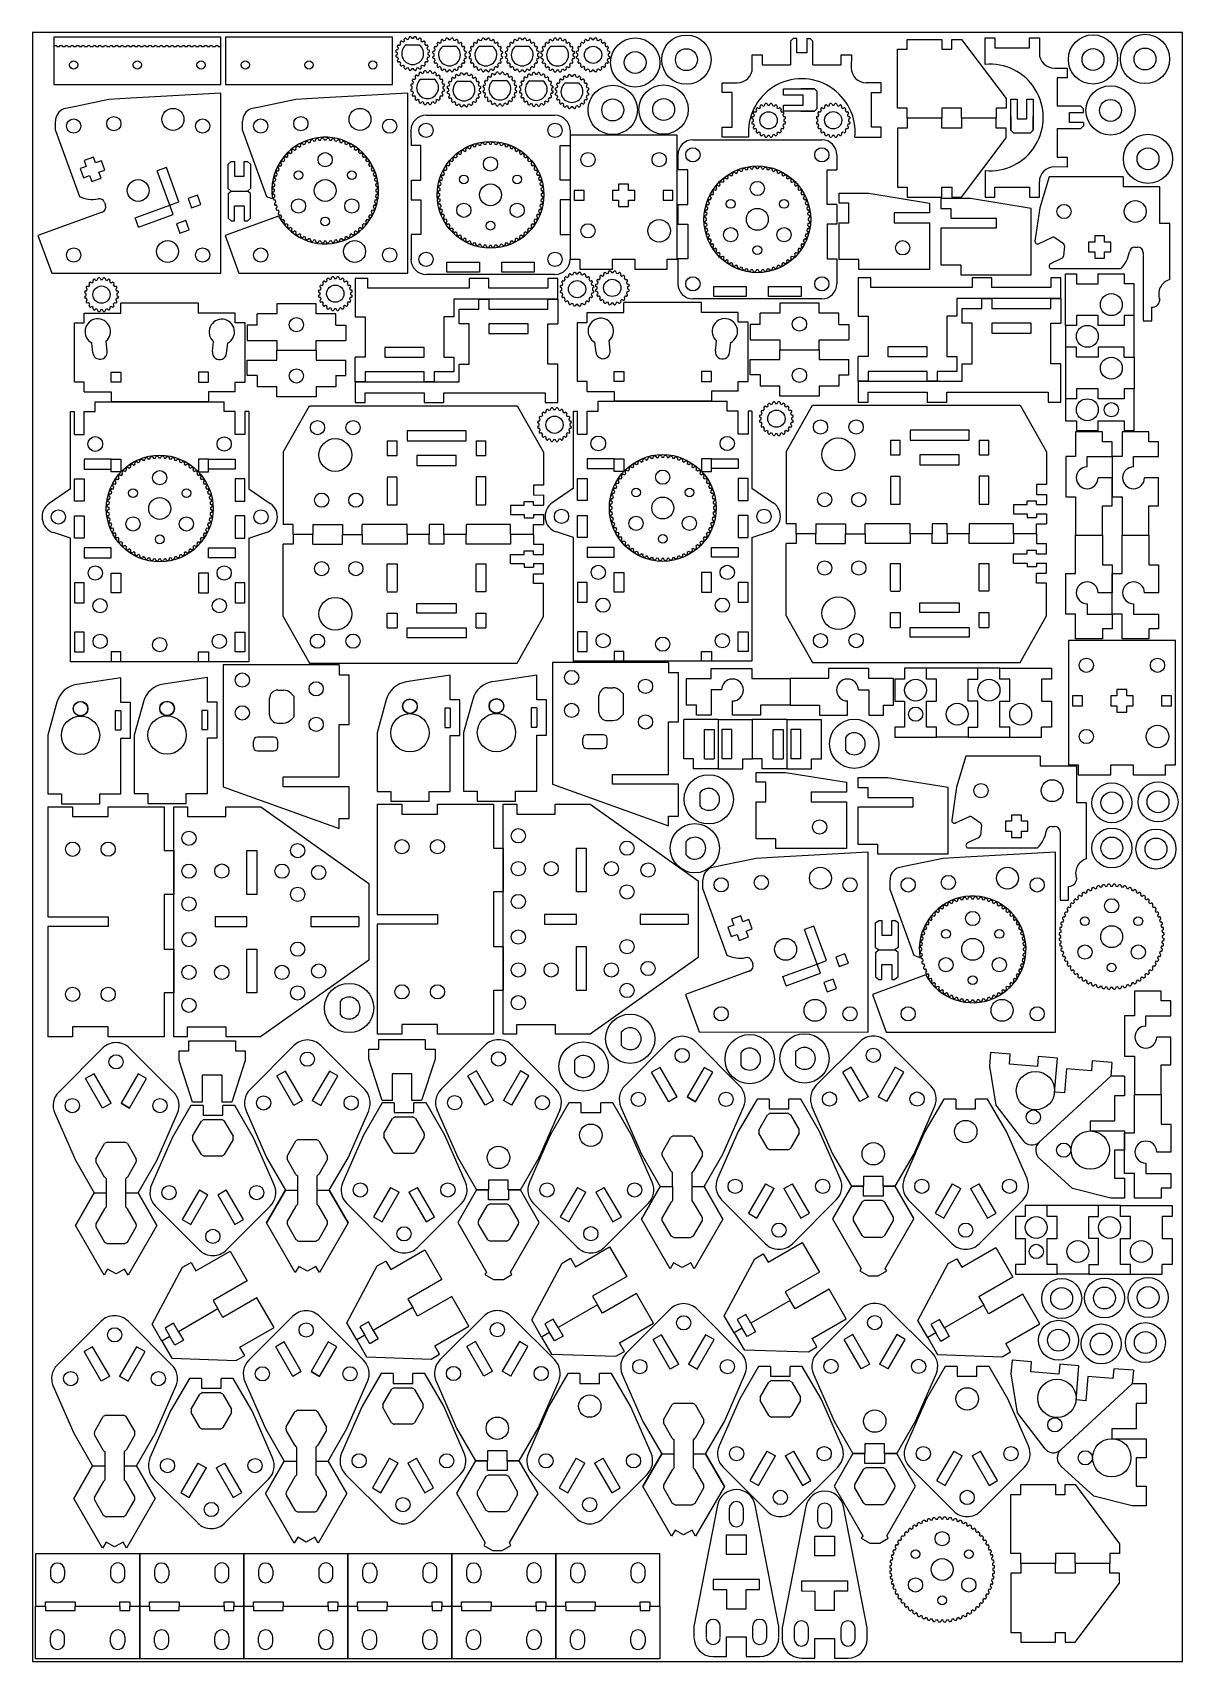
# Model space of a CAD drawing. Extents: x 0 to 9291, y 0 to 595.
# Drawn here: x 0 to 420, y 0 to 595 of the extents above.
import ezdxf

# ---------------------------------------------------------------- set-up
doc = ezdxf.new("R2010")
doc.units = 0
doc.layers.add('FINAL', color=8, linetype='CONTINUOUS')

msp = doc.modelspace()

# ---------------------------------------------------------------- linework, layer by layer
at = {"layer": 'FINAL', "linetype": 'CONTINUOUS'}
for p, q in [((7.79, 589.83), (7.98, 590.34)), ((7.98, 590.34), (8.74, 590.34)), ((8.74, 590.34), (8.92, 589.83)), ((9.82, 589.83), (8.92, 589.83)), ((9.82, 589.83), (10.01, 590.34)), ((9.82, 589.83), (10.01, 590.34)), ((10.01, 590.34), (10.77, 590.34)), ((10.01, 590.34), (10.77, 590.34)), ((10.77, 590.34), (10.95, 589.83)), ((10.77, 590.34), (10.95, 589.83)), ((11.4, 589.83), (10.95, 589.83)), ((11.86, 589.83), (10.95, 589.83)), ((11.86, 589.83), (12.04, 590.34)), ((12.04, 590.34), (12.8, 590.34)), ((12.8, 590.34), (12.99, 589.83)), ((13.89, 589.83), (12.99, 589.83)), ((13.89, 589.83), (14.07, 590.34)), ((14.07, 590.34), (14.83, 590.34)), ((14.83, 590.34), (15.02, 589.83)), ((15.92, 589.83), (15.02, 589.83)), ((15.92, 589.83), (16.1, 590.34)), ((16.1, 590.34), (16.87, 590.34)), ((16.87, 590.34), (17.05, 589.83)), ((17.95, 589.83), (17.05, 589.83)), ((17.95, 589.83), (18.14, 590.34)), ((18.14, 590.34), (18.9, 590.34)), ((18.9, 590.34), (19.08, 589.83)), ((19.98, 589.83), (19.08, 589.83)), ((19.98, 589.83), (20.17, 590.34)), ((20.17, 590.34), (20.93, 590.34)), ((20.93, 590.34), (21.11, 589.83)), ((22.02, 589.83), (21.11, 589.83)), ((22.02, 589.83), (22.2, 590.34)), ((22.2, 590.34), (22.96, 590.34)), ((22.96, 590.34), (23.15, 589.83)), ((24.05, 589.83), (23.15, 589.83)), ((24.05, 589.83), (24.23, 590.34)), ((24.23, 590.34), (24.99, 590.34)), ((24.99, 590.34), (25.18, 589.83)), ((26.08, 589.83), (25.18, 589.83)), ((26.08, 589.83), (26.26, 590.34)), ((26.26, 590.34), (27.03, 590.34)), ((27.03, 590.34), (27.21, 589.83)), ((28.11, 589.83), (27.21, 589.83)), ((28.11, 589.83), (28.3, 590.34)), ((28.3, 590.34), (29.06, 590.34)), ((29.06, 590.34), (29.24, 589.83)), ((30.14, 589.83), (29.24, 589.83)), ((30.14, 589.83), (30.33, 590.34)), ((30.33, 590.34), (31.09, 590.34)), ((31.09, 590.34), (31.27, 589.83)), ((32.18, 589.83), (31.27, 589.83)), ((32.18, 589.83), (32.36, 590.34)), ((32.36, 590.34), (33.12, 590.34)), ((33.12, 590.34), (33.31, 589.83)), ((34.21, 589.83), (33.31, 589.83)), ((34.21, 589.83), (34.39, 590.34)), ((34.39, 590.34), (35.15, 590.34)), ((35.15, 590.34), (35.34, 589.83)), ((36.24, 589.83), (35.34, 589.83)), ((36.24, 589.83), (36.42, 590.34)), ((36.42, 590.34), (37.19, 590.34)), ((37.19, 590.34), (37.37, 589.83)), ((38.27, 589.83), (37.37, 589.83)), ((38.27, 589.83), (38.46, 590.34)), ((38.46, 590.34), (39.22, 590.34)), ((39.22, 590.34), (39.4, 589.83)), ((40.3, 589.83), (39.4, 589.83)), ((40.3, 589.83), (40.49, 590.34)), ((40.49, 590.34), (41.25, 590.34)), ((41.25, 590.34), (41.43, 589.83)), ((42.34, 589.83), (41.43, 589.83)), ((42.34, 589.83), (42.52, 590.34)), ((42.52, 590.34), (43.28, 590.34)), ((43.28, 590.34), (43.47, 589.83)), ((44.37, 589.83), (43.47, 589.83)), ((44.37, 589.83), (44.55, 590.34)), ((44.55, 590.34), (45.31, 590.34)), ((45.31, 590.34), (45.5, 589.83)), ((46.4, 589.83), (45.5, 589.83)), ((46.4, 589.83), (46.58, 590.34)), ((46.58, 590.34), (47.35, 590.34)), ((47.35, 590.34), (47.53, 589.83)), ((48.43, 589.83), (47.53, 589.83)), ((48.43, 589.83), (48.62, 590.34)), ((48.62, 590.34), (49.38, 590.34)), ((49.38, 590.34), (49.56, 589.83)), ((50.46, 589.83), (49.56, 589.83)), ((50.46, 589.83), (50.65, 590.34)), ((50.65, 590.34), (51.41, 590.34)), ((51.41, 590.34), (51.59, 589.83)), ((52.5, 589.83), (51.59, 589.83)), ((52.5, 589.83), (52.68, 590.34)), ((52.68, 590.34), (53.44, 590.34)), ((53.44, 590.34), (53.63, 589.83)), ((54.53, 589.83), (53.63, 589.83)), ((54.53, 589.83), (54.71, 590.34)), ((54.71, 590.34), (55.47, 590.34)), ((55.47, 590.34), (55.66, 589.83)), ((56.56, 589.83), (55.66, 589.83)), ((56.56, 589.83), (56.74, 590.34)), ((56.74, 590.34), (57.51, 590.34)), ((57.51, 590.34), (57.69, 589.83)), ((58.59, 589.83), (57.69, 589.83)), ((58.59, 589.83), (58.78, 590.34)), ((58.78, 590.34), (59.54, 590.34)), ((59.54, 590.34), (59.72, 589.83)), ((60.62, 589.83), (59.72, 589.83)), ((60.62, 589.83), (60.81, 590.34)), ((60.81, 590.34), (61.57, 590.34)), ((61.57, 590.34), (61.75, 589.83)), ((62.66, 589.83), (61.75, 589.83)), ((62.66, 589.83), (62.84, 590.34)), ((62.84, 590.34), (63.6, 590.34)), ((63.6, 590.34), (63.79, 589.83)), ((64.69, 589.83), (63.79, 589.83)), ((64.69, 589.83), (64.87, 590.34)), ((64.87, 590.34), (65.63, 590.34)), ((65.63, 590.34), (65.82, 589.83)), ((66.72, 589.83), (65.82, 589.83)), ((66.72, 589.83), (66.9, 590.34)), ((66.9, 590.34), (67.67, 590.34)), ((67.67, 590.34), (67.85, 589.83)), ((68.75, 589.83), (67.85, 589.83)), ((133.64, 589.36), (133.3, 589.72)), ((133.45, 588.76), (133.64, 589.36)), ((133.65, 590.42), (134.15, 590.35)), ((134.15, 590.35), (134.52, 590.87)), ((134.52, 590.87), (134.3, 591.32)), ((134.86, 591.87), (135.31, 591.65)), ((135.31, 591.65), (135.82, 592.03)), ((135.82, 592.03), (135.75, 592.52)), ((136.37, 590.49), (141.3, 590.49)), ((136.46, 592.88), (136.82, 592.53)), ((136.82, 592.53), (137.42, 592.73)), ((137.42, 592.73), (137.51, 593.22)), ((138.28, 593.34), (138.52, 592.9)), ((138.52, 592.9), (139.15, 592.9)), ((139.15, 592.9), (139.39, 593.34)), ((140.17, 593.22), (140.25, 592.73)), ((140.25, 592.73), (140.86, 592.53)), ((140.86, 592.53), (141.22, 592.88)), ((141.92, 592.52), (141.85, 592.03)), ((141.85, 592.03), (142.36, 591.65)), ((142.36, 591.65), (142.81, 591.87)), ((143.37, 591.32), (143.15, 590.87)), ((143.15, 590.87), (143.52, 590.35)), ((143.52, 590.35), (144.02, 590.42)), ((144.38, 589.72), (144.03, 589.36)), ((144.03, 589.36), (144.22, 588.76)), ((147.09, 588.88), (146.74, 589.24)), ((147.1, 589.94), (147.59, 589.87)), ((147.59, 589.87), (147.97, 590.39)), ((147.97, 590.39), (147.75, 590.84)), ((148.3, 591.39), (148.75, 591.17)), ((148.75, 591.17), (149.27, 591.55)), ((149.27, 591.55), (149.2, 592.04)), ((149.81, 590.01), (154.74, 590.01)), ((149.9, 592.4), (150.26, 592.05)), ((150.26, 592.05), (150.86, 592.25)), ((150.86, 592.25), (150.95, 592.74)), ((151.73, 592.86), (151.96, 592.42)), ((151.96, 592.42), (152.6, 592.42)), ((152.6, 592.42), (152.83, 592.86)), ((153.61, 592.74), (153.7, 592.25)), ((153.7, 592.25), (154.3, 592.05)), ((154.3, 592.05), (154.66, 592.4)), ((155.36, 592.04), (155.29, 591.55)), ((155.29, 591.55), (155.81, 591.17)), ((155.81, 591.17), (156.26, 591.39)), ((156.81, 590.84), (156.59, 590.39)), ((156.59, 590.39), (156.97, 589.87)), ((156.97, 589.87), (157.46, 589.94)), ((157.82, 589.24), (157.47, 588.88)), ((160.37, 588.88), (160.02, 589.24)), ((160.38, 589.94), (160.88, 589.87)), ((160.88, 589.87), (161.25, 590.39)), ((161.25, 590.39), (161.03, 590.84)), ((161.59, 591.39), (162.04, 591.17)), ((162.04, 591.17), (162.55, 591.55)), ((162.55, 591.55), (162.48, 592.04)), ((163.1, 590.01), (168.03, 590.01)), ((163.18, 592.4), (163.54, 592.05)), ((163.54, 592.05), (164.15, 592.25)), ((164.15, 592.25), (164.23, 592.74)), ((165.01, 592.86), (165.24, 592.42)), ((165.24, 592.42), (165.88, 592.42)), ((165.88, 592.42), (166.11, 592.86)), ((166.89, 592.74), (166.98, 592.25)), ((166.98, 592.25), (167.58, 592.05)), ((167.58, 592.05), (167.94, 592.4)), ((168.64, 592.04), (168.57, 591.55)), ((168.57, 591.55), (169.09, 591.17)), ((169.09, 591.17), (169.54, 591.39)), ((170.09, 590.84), (169.88, 590.39)), ((169.88, 590.39), (170.25, 589.87)), ((170.25, 589.87), (170.74, 589.94)), ((171.1, 589.24), (170.75, 588.88)), ((173.65, 588.88), (173.31, 589.24)), ((173.66, 589.94), (174.16, 589.87)), ((174.16, 589.87), (174.53, 590.39)), ((174.53, 590.39), (174.31, 590.84)), ((174.87, 591.39), (175.32, 591.17)), ((175.32, 591.17), (175.83, 591.55)), ((175.83, 591.55), (175.76, 592.04)), ((176.38, 590.01), (181.31, 590.01)), ((176.46, 592.4), (176.82, 592.05)), ((176.82, 592.05), (177.43, 592.25)), ((177.43, 592.25), (177.51, 592.74)), ((178.29, 592.86), (178.53, 592.42)), ((178.53, 592.42), (179.16, 592.42)), ((179.16, 592.42), (179.4, 592.86)), ((180.18, 592.74), (180.26, 592.25)), ((180.26, 592.25), (180.87, 592.05)), ((180.87, 592.05), (181.23, 592.4)), ((181.93, 592.04), (181.86, 591.55)), ((181.86, 591.55), (182.37, 591.17)), ((182.37, 591.17), (182.82, 591.39)), ((183.38, 590.84), (183.16, 590.39)), ((183.16, 590.39), (183.53, 589.87)), ((183.53, 589.87), (184.03, 589.94)), ((184.38, 589.24), (184.04, 588.88)), ((186.58, 588.85), (186.23, 589.21)), ((186.59, 589.91), (187.08, 589.84)), ((187.08, 589.84), (187.46, 590.35)), ((187.46, 590.35), (187.24, 590.8)), ((187.79, 591.36), (188.24, 591.14)), ((188.24, 591.14), (188.76, 591.51)), ((188.76, 591.51), (188.69, 592.01)), ((189.3, 589.98), (194.24, 589.98)), ((189.39, 592.37), (189.75, 592.02)), ((189.75, 592.02), (190.35, 592.22)), ((190.35, 592.22), (190.44, 592.71)), ((191.22, 592.83), (191.45, 592.39)), ((191.45, 592.39), (192.09, 592.39)), ((192.09, 592.39), (192.32, 592.83)), ((193.1, 592.71), (193.19, 592.22)), ((193.19, 592.22), (193.79, 592.02)), ((193.79, 592.02), (194.15, 592.37)), ((194.85, 592.01), (194.78, 591.51)), ((194.78, 591.51), (195.3, 591.14)), ((195.3, 591.14), (195.75, 591.36)), ((196.3, 590.8), (196.08, 590.35)), ((196.08, 590.35), (196.46, 589.84)), ((196.46, 589.84), (196.95, 589.91)), ((197.31, 589.21), (196.96, 588.85)), ((199.53, 588.9), (199.19, 589.25)), ((199.54, 589.96), (200.04, 589.89)), ((200.04, 589.89), (200.41, 590.4)), ((200.41, 590.4), (200.19, 590.85)), ((200.75, 591.41), (201.2, 591.19)), ((201.2, 591.19), (201.71, 591.56)), ((201.71, 591.56), (201.64, 592.06)), ((202.35, 592.41), (202.71, 592.07)), ((202.71, 592.07), (203.31, 592.26)), ((203.31, 592.26), (203.4, 592.76)), ((204.17, 592.88), (204.41, 592.44)), ((204.41, 592.44), (205.04, 592.44)), ((205.04, 592.44), (205.28, 592.88)), ((206.06, 592.76), (206.14, 592.26)), ((206.14, 592.26), (206.75, 592.07)), ((206.75, 592.07), (207.11, 592.41)), ((207.81, 592.06), (207.74, 591.56)), ((207.74, 591.56), (208.25, 591.19)), ((208.25, 591.19), (208.7, 591.41)), ((209.26, 590.85), (209.04, 590.4)), ((209.04, 590.4), (209.41, 589.89)), ((209.41, 589.89), (209.91, 589.96)), ((210.27, 589.25), (209.92, 588.9)), ((319.49, 592.52), (332.14, 592.52)), ((319.49, 588.92), (319.49, 592.52)), ((332.14, 592.52), (332.14, 588.92)), ((335.74, 592.52), (339.34, 592.52)), ((335.74, 588.92), (335.74, 592.52)), ((339.34, 592.52), (355.59, 570.93)), ((133.27, 587.66), (132.83, 587.89)), ((132.83, 586.79), (133.27, 587.02)), ((132.96, 588.67), (133.45, 588.76)), ((133.45, 585.92), (132.96, 586.01)), ((133.27, 587.02), (133.27, 587.66)), ((133.3, 584.96), (133.64, 585.32)), ((133.64, 585.32), (133.45, 585.92)), ((134.15, 584.33), (133.65, 584.26)), ((134.52, 583.81), (134.15, 584.33)), ((134.3, 583.36), (134.52, 583.81)), ((143.52, 584.33), (143.15, 583.81)), ((143.15, 583.81), (143.37, 583.36)), ((144.02, 584.26), (143.52, 584.33)), ((144.22, 585.92), (144.03, 585.32)), ((144.03, 585.32), (144.38, 584.96)), ((144.22, 588.76), (144.72, 588.67)), ((144.72, 586.01), (144.22, 585.92)), ((144.84, 587.89), (144.4, 587.66)), ((144.4, 587.66), (144.4, 587.02)), ((144.4, 587.02), (144.84, 586.79)), ((146.72, 587.18), (146.28, 587.41)), ((146.28, 586.31), (146.72, 586.54)), ((146.4, 588.19), (146.89, 588.28)), ((146.89, 585.44), (146.4, 585.53)), ((146.72, 586.54), (146.72, 587.18)), ((146.74, 584.48), (147.09, 584.84)), ((146.89, 588.28), (147.09, 588.88)), ((147.09, 584.84), (146.89, 585.44)), ((147.59, 583.85), (147.1, 583.78)), ((147.97, 583.33), (147.59, 583.85)), ((147.75, 582.88), (147.97, 583.33)), ((156.97, 583.85), (156.59, 583.33)), ((156.59, 583.33), (156.81, 582.88)), ((157.46, 583.78), (156.97, 583.85)), ((157.47, 588.88), (157.67, 588.28)), ((157.67, 585.44), (157.47, 584.84)), ((157.47, 584.84), (157.82, 584.48)), ((157.67, 588.28), (158.16, 588.19)), ((158.16, 585.53), (157.67, 585.44)), ((158.28, 587.41), (157.84, 587.18)), ((157.84, 587.18), (157.84, 586.54)), ((157.84, 586.54), (158.28, 586.31)), ((160, 587.18), (159.56, 587.41)), ((159.56, 586.31), (160, 586.54)), ((159.68, 588.19), (160.17, 588.28)), ((160.17, 585.44), (159.68, 585.53)), ((160, 586.54), (160, 587.18)), ((160.02, 584.48), (160.37, 584.84)), ((160.17, 588.28), (160.37, 588.88)), ((160.37, 584.84), (160.17, 585.44)), ((160.88, 583.85), (160.38, 583.78)), ((161.25, 583.33), (160.88, 583.85)), ((161.03, 582.88), (161.25, 583.33)), ((170.25, 583.85), (169.88, 583.33)), ((169.88, 583.33), (170.09, 582.88)), ((170.74, 583.78), (170.25, 583.85)), ((170.75, 588.88), (170.95, 588.28)), ((170.95, 585.44), (170.75, 584.84)), ((170.75, 584.84), (171.1, 584.48)), ((170.95, 588.28), (171.44, 588.19)), ((171.44, 585.53), (170.95, 585.44)), ((171.57, 587.41), (171.12, 587.18)), ((171.12, 587.18), (171.12, 586.54)), ((171.12, 586.54), (171.57, 586.31)), ((173.28, 587.18), (172.84, 587.41)), ((172.84, 586.31), (173.28, 586.54)), ((172.96, 588.19), (173.46, 588.28)), ((173.46, 585.44), (172.96, 585.53)), ((173.28, 586.54), (173.28, 587.18)), ((173.31, 584.48), (173.65, 584.84)), ((173.46, 588.28), (173.65, 588.88)), ((173.65, 584.84), (173.46, 585.44)), ((174.16, 583.85), (173.66, 583.78)), ((174.53, 583.33), (174.16, 583.85)), ((174.31, 582.88), (174.53, 583.33)), ((183.53, 583.85), (183.16, 583.33)), ((183.16, 583.33), (183.38, 582.88)), ((184.03, 583.78), (183.53, 583.85)), ((184.04, 588.88), (184.23, 588.28)), ((184.23, 585.44), (184.04, 584.84)), ((184.04, 584.84), (184.38, 584.48)), ((184.23, 588.28), (184.73, 588.19)), ((184.73, 585.53), (184.23, 585.44)), ((184.85, 587.41), (184.41, 587.18)), ((184.41, 587.18), (184.41, 586.54)), ((184.41, 586.54), (184.85, 586.31)), ((186.21, 587.14), (185.77, 587.38)), ((185.77, 586.27), (186.21, 586.51)), ((185.89, 588.16), (186.38, 588.24)), ((186.38, 585.41), (185.89, 585.5)), ((186.21, 586.51), (186.21, 587.14)), ((186.23, 584.45), (186.58, 584.81)), ((186.38, 588.24), (186.58, 588.85)), ((186.58, 584.81), (186.38, 585.41)), ((187.08, 583.81), (186.59, 583.74)), ((187.46, 583.3), (187.08, 583.81)), ((187.24, 582.85), (187.46, 583.3)), ((196.46, 583.81), (196.08, 583.3)), ((196.08, 583.3), (196.3, 582.85)), ((196.95, 583.74), (196.46, 583.81)), ((196.96, 588.85), (197.16, 588.24)), ((197.16, 585.41), (196.96, 584.81)), ((196.96, 584.81), (197.31, 584.45)), ((197.16, 588.24), (197.65, 588.16)), ((197.65, 585.5), (197.16, 585.41)), ((197.77, 587.38), (197.33, 587.14)), ((197.33, 587.14), (197.33, 586.51)), ((197.33, 586.51), (197.77, 586.27)), ((199.16, 587.19), (198.72, 587.43)), ((198.72, 586.32), (199.16, 586.56)), ((198.85, 588.2), (199.34, 588.29)), ((199.34, 585.46), (198.85, 585.54)), ((199.16, 586.56), (199.16, 587.19)), ((199.19, 584.49), (199.53, 584.85)), ((199.34, 588.29), (199.53, 588.9)), ((199.53, 584.85), (199.34, 585.46)), ((200.04, 583.86), (199.54, 583.79)), ((200.41, 583.35), (200.04, 583.86)), ((200.19, 582.9), (200.41, 583.35)), ((209.41, 583.86), (209.04, 583.35)), ((209.04, 583.35), (209.26, 582.9)), ((209.91, 583.79), (209.41, 583.86)), ((209.92, 588.9), (210.12, 588.29)), ((210.12, 585.46), (209.92, 584.85)), ((209.92, 584.85), (210.27, 584.49)), ((210.12, 588.29), (210.61, 588.2)), ((210.61, 585.54), (210.12, 585.46)), ((210.73, 587.43), (210.29, 587.19)), ((210.29, 587.19), (210.29, 586.56)), ((210.29, 586.56), (210.73, 586.32)), ((315.88, 567.33), (315.88, 588.92)), ((315.88, 588.92), (319.49, 588.92)), ((332.14, 588.92), (335.74, 588.92)), ((135.31, 583.03), (134.86, 582.81)), ((135.82, 582.65), (135.31, 583.03)), ((135.75, 582.16), (135.82, 582.65)), ((136.82, 582.15), (136.46, 581.8)), ((137.42, 581.95), (136.82, 582.15)), ((137.51, 581.46), (137.42, 581.95)), ((138.52, 581.78), (138.28, 581.34)), ((139.15, 581.78), (138.52, 581.78)), ((139.09, 576.89), (138.74, 577.25)), ((139.1, 577.95), (139.59, 577.88)), ((139.39, 581.34), (139.15, 581.78)), ((139.59, 577.88), (139.96, 578.4)), ((139.96, 578.4), (139.74, 578.85)), ((140.25, 581.95), (140.17, 581.46)), ((140.86, 582.15), (140.25, 581.95)), ((140.3, 579.4), (140.75, 579.18)), ((140.75, 579.18), (141.26, 579.56)), ((141.22, 581.8), (140.86, 582.15)), ((141.26, 579.56), (141.2, 580.05)), ((141.81, 578.02), (146.74, 578.02)), ((142.36, 583.03), (141.85, 582.65)), ((141.85, 582.65), (141.92, 582.16)), ((141.9, 580.41), (142.26, 580.06)), ((142.26, 580.06), (142.86, 580.26)), ((142.81, 582.81), (142.36, 583.03)), ((142.86, 580.26), (142.95, 580.75)), ((143.73, 580.87), (143.96, 580.43)), ((143.96, 580.43), (144.59, 580.43)), ((144.59, 580.43), (144.83, 580.87)), ((145.61, 580.75), (145.69, 580.26)), ((145.69, 580.26), (146.3, 580.06)), ((146.3, 580.06), (146.66, 580.41)), ((147.36, 580.05), (147.29, 579.56)), ((147.29, 579.56), (147.8, 579.18)), ((147.8, 579.18), (148.25, 579.4)), ((148.75, 582.55), (148.3, 582.33)), ((148.81, 578.85), (148.59, 578.4)), ((148.59, 578.4), (148.96, 577.88)), ((149.27, 582.17), (148.75, 582.55)), ((148.96, 577.88), (149.46, 577.95)), ((149.2, 581.68), (149.27, 582.17)), ((149.82, 577.25), (149.47, 576.89)), ((150.26, 581.67), (149.9, 581.32)), ((150.86, 581.47), (150.26, 581.67)), ((150.95, 580.98), (150.86, 581.47)), ((151.96, 581.3), (151.73, 580.86)), ((152.6, 581.3), (151.96, 581.3)), ((152.38, 577.15), (152.87, 577.08)), ((152.83, 580.86), (152.6, 581.3)), ((152.87, 577.08), (153.25, 577.6)), ((153.25, 577.6), (153.03, 578.05)), ((153.58, 578.6), (154.03, 578.38)), ((153.7, 581.47), (153.61, 580.98)), ((154.3, 581.67), (153.7, 581.47)), ((154.03, 578.38), (154.55, 578.76)), ((154.66, 581.32), (154.3, 581.67)), ((154.55, 578.76), (154.48, 579.25)), ((155.1, 577.22), (160.03, 577.22)), ((155.18, 579.61), (155.54, 579.26)), ((155.81, 582.55), (155.29, 582.17)), ((155.29, 582.17), (155.36, 581.68)), ((155.54, 579.26), (156.14, 579.46)), ((156.26, 582.33), (155.81, 582.55)), ((156.14, 579.46), (156.23, 579.95)), ((157.01, 580.07), (157.24, 579.63)), ((157.24, 579.63), (157.88, 579.63)), ((157.88, 579.63), (158.11, 580.07)), ((158.89, 579.95), (158.98, 579.46)), ((158.98, 579.46), (159.58, 579.26)), ((159.58, 579.26), (159.94, 579.61)), ((160.64, 579.25), (160.57, 578.76)), ((160.57, 578.76), (161.09, 578.38)), ((161.09, 578.38), (161.54, 578.6)), ((162.04, 582.55), (161.59, 582.33)), ((162.09, 578.05), (161.87, 577.6)), ((161.87, 577.6), (162.25, 577.08)), ((162.55, 582.17), (162.04, 582.55)), ((162.25, 577.08), (162.74, 577.15)), ((162.48, 581.68), (162.55, 582.17)), ((163.54, 581.67), (163.18, 581.32)), ((164.15, 581.47), (163.54, 581.67)), ((164.23, 580.98), (164.15, 581.47)), ((165.24, 581.3), (165.01, 580.86)), ((165.88, 581.3), (165.24, 581.3)), ((165.5, 577.47), (166, 577.4)), ((166.11, 580.86), (165.88, 581.3)), ((166, 577.4), (166.37, 577.92)), ((166.37, 577.92), (166.15, 578.37)), ((166.71, 578.92), (167.16, 578.7)), ((166.98, 581.47), (166.89, 580.98)), ((167.58, 581.67), (166.98, 581.47)), ((167.16, 578.7), (167.67, 579.08)), ((167.94, 581.32), (167.58, 581.67)), ((167.67, 579.08), (167.6, 579.57)), ((168.22, 577.54), (173.15, 577.54)), ((168.3, 579.93), (168.66, 579.58)), ((169.09, 582.55), (168.57, 582.17)), ((168.57, 582.17), (168.64, 581.68)), ((168.66, 579.58), (169.27, 579.78)), ((169.54, 582.33), (169.09, 582.55)), ((169.27, 579.78), (169.35, 580.27)), ((170.13, 580.39), (170.37, 579.95)), ((170.37, 579.95), (171, 579.95)), ((171, 579.95), (171.24, 580.39)), ((172.01, 580.27), (172.1, 579.78)), ((172.1, 579.78), (172.7, 579.58)), ((172.7, 579.58), (173.06, 579.93)), ((173.77, 579.57), (173.7, 579.08)), ((173.7, 579.08), (174.21, 578.7)), ((174.21, 578.7), (174.66, 578.92)), ((175.32, 582.55), (174.87, 582.33)), ((175.22, 578.37), (175, 577.92)), ((175, 577.92), (175.37, 577.4)), ((175.83, 582.17), (175.32, 582.55)), ((175.37, 577.4), (175.87, 577.47)), ((175.76, 581.68), (175.83, 582.17)), ((176.82, 581.67), (176.46, 581.32)), ((177.43, 581.47), (176.82, 581.67)), ((177.51, 580.98), (177.43, 581.47)), ((178.53, 581.3), (178.29, 580.86)), ((179.16, 581.3), (178.53, 581.3)), ((178.78, 577.31), (179.28, 577.24)), ((179.4, 580.86), (179.16, 581.3)), ((179.28, 577.24), (179.65, 577.76)), ((179.65, 577.76), (179.43, 578.21)), ((179.99, 578.76), (180.44, 578.54)), ((180.26, 581.47), (180.18, 580.98)), ((180.87, 581.67), (180.26, 581.47)), ((180.44, 578.54), (180.95, 578.92)), ((181.23, 581.32), (180.87, 581.67)), ((180.95, 578.92), (180.88, 579.41)), ((181.5, 577.38), (186.43, 577.38)), ((181.59, 579.77), (181.95, 579.42)), ((182.37, 582.55), (181.86, 582.17)), ((181.86, 582.17), (181.93, 581.68)), ((181.95, 579.42), (182.55, 579.62)), ((182.82, 582.33), (182.37, 582.55)), ((182.55, 579.62), (182.64, 580.11)), ((183.41, 580.23), (183.65, 579.79)), ((183.65, 579.79), (184.28, 579.79)), ((184.28, 579.79), (184.52, 580.23)), ((185.3, 580.11), (185.38, 579.62)), ((185.38, 579.62), (185.99, 579.42)), ((185.99, 579.42), (186.35, 579.77)), ((187.05, 579.41), (186.98, 578.92)), ((186.98, 578.92), (187.49, 578.54)), ((187.49, 578.54), (187.94, 578.76)), ((188.24, 582.51), (187.79, 582.29)), ((188.76, 582.14), (188.24, 582.51)), ((188.5, 578.21), (188.28, 577.76)), ((188.28, 577.76), (188.65, 577.24)), ((188.65, 577.24), (189.15, 577.31)), ((188.69, 581.64), (188.76, 582.14)), ((189.75, 581.63), (189.39, 581.29)), ((190.35, 581.44), (189.75, 581.63)), ((190.44, 580.95), (190.35, 581.44)), ((191.45, 581.26), (191.22, 580.82)), ((192.09, 581.26), (191.45, 581.26)), ((192.32, 580.82), (192.09, 581.26)), ((192.7, 577), (192.48, 577.45)), ((193.03, 578), (193.48, 577.78)), ((193.19, 581.44), (193.1, 580.95)), ((193.79, 581.63), (193.19, 581.44)), ((193.48, 577.78), (194, 578.16)), ((194.15, 581.29), (193.79, 581.63)), ((194, 578.16), (193.93, 578.65)), ((194.63, 579.01), (194.99, 578.66)), ((195.3, 582.51), (194.78, 582.14)), ((194.78, 582.14), (194.85, 581.64)), ((194.99, 578.66), (195.59, 578.86)), ((195.75, 582.29), (195.3, 582.51)), ((195.59, 578.86), (195.68, 579.35)), ((196.46, 579.47), (196.69, 579.03)), ((196.69, 579.03), (197.33, 579.03)), ((197.33, 579.03), (197.56, 579.47)), ((198.34, 579.35), (198.43, 578.86)), ((198.43, 578.86), (199.03, 578.66)), ((199.03, 578.66), (199.39, 579.01)), ((200.09, 578.65), (200.02, 578.16)), ((200.02, 578.16), (200.54, 577.78)), ((200.54, 577.78), (200.99, 578)), ((201.2, 582.56), (200.75, 582.34)), ((201.71, 582.19), (201.2, 582.56)), ((201.54, 577.45), (201.32, 577)), ((201.64, 581.69), (201.71, 582.19)), ((202.71, 581.68), (202.35, 581.33)), ((203.31, 581.49), (202.71, 581.68)), ((203.4, 580.99), (203.31, 581.49)), ((204.41, 581.31), (204.17, 580.87)), ((205.04, 581.31), (204.41, 581.31)), ((205.28, 580.87), (205.04, 581.31)), ((206.14, 581.49), (206.06, 580.99)), ((206.75, 581.68), (206.14, 581.49)), ((207.11, 581.33), (206.75, 581.68)), ((208.25, 582.56), (207.74, 582.19)), ((207.74, 582.19), (207.81, 581.69)), ((208.7, 582.34), (208.25, 582.56)), ((68.76, 572.82), (35.88, 570.99)), ((68.76, 507.1), (68.76, 572.82)), ((137.08, 572.81), (104.2, 570.98)), ((137.08, 507.09), (137.08, 572.81)), ((138.71, 575.19), (138.27, 575.42)), ((138.27, 574.32), (138.71, 574.55)), ((138.4, 576.2), (138.89, 576.29)), ((138.89, 573.45), (138.4, 573.54)), ((138.71, 574.55), (138.71, 575.19)), ((138.74, 572.49), (139.09, 572.85)), ((138.89, 576.29), (139.09, 576.89)), ((139.09, 572.85), (138.89, 573.45)), ((139.59, 571.86), (139.1, 571.79)), ((139.96, 571.34), (139.59, 571.86)), ((139.74, 570.89), (139.96, 571.34)), ((148.96, 571.86), (148.59, 571.34)), ((148.59, 571.34), (148.81, 570.89)), ((149.46, 571.79), (148.96, 571.86)), ((149.47, 576.89), (149.67, 576.29)), ((149.67, 573.45), (149.47, 572.85)), ((149.47, 572.85), (149.82, 572.49)), ((149.67, 576.29), (150.16, 576.2)), ((150.16, 573.54), (149.67, 573.45)), ((150.28, 575.42), (149.84, 575.19)), ((149.84, 575.19), (149.84, 574.55)), ((149.84, 574.55), (150.28, 574.32)), ((152, 574.39), (151.56, 574.62)), ((151.56, 573.52), (152, 573.75)), ((151.68, 575.4), (152.17, 575.49)), ((152.17, 572.65), (151.68, 572.74)), ((152, 573.75), (152, 574.39)), ((152.37, 576.09), (152.02, 576.45)), ((152.02, 571.69), (152.37, 572.05)), ((152.17, 575.49), (152.37, 576.09)), ((152.37, 572.05), (152.17, 572.65)), ((163.1, 576.45), (162.75, 576.09)), ((162.75, 576.09), (162.95, 575.49)), ((162.95, 572.65), (162.75, 572.05)), ((162.75, 572.05), (163.1, 571.69)), ((162.95, 575.49), (163.44, 575.4)), ((163.44, 572.74), (162.95, 572.65)), ((163.56, 574.62), (163.12, 574.39)), ((163.12, 574.39), (163.12, 573.75)), ((163.12, 573.75), (163.56, 573.52)), ((165.12, 574.71), (164.68, 574.94)), ((164.68, 573.84), (165.12, 574.07)), ((164.8, 575.72), (165.29, 575.81)), ((165.29, 572.97), (164.8, 573.06)), ((165.12, 574.07), (165.12, 574.71)), ((165.49, 576.41), (165.14, 576.77)), ((165.14, 572.01), (165.49, 572.37)), ((165.29, 575.81), (165.49, 576.41)), ((165.49, 572.37), (165.29, 572.97)), ((166, 571.38), (165.5, 571.31)), ((166.37, 570.86), (166, 571.38)), ((175.37, 571.38), (175, 570.86)), ((175.87, 571.31), (175.37, 571.38)), ((176.22, 576.77), (175.88, 576.41)), ((175.88, 576.41), (176.07, 575.81)), ((176.07, 572.97), (175.88, 572.37)), ((175.88, 572.37), (176.22, 572.01)), ((176.07, 575.81), (176.56, 575.72)), ((176.56, 573.06), (176.07, 572.97)), ((176.69, 574.94), (176.25, 574.71)), ((176.25, 574.71), (176.25, 574.07)), ((176.25, 574.07), (176.69, 573.84)), ((178.4, 574.55), (177.96, 574.78)), ((177.96, 573.68), (178.4, 573.91)), ((178.09, 575.56), (178.58, 575.65)), ((178.58, 572.81), (178.09, 572.9)), ((178.4, 573.91), (178.4, 574.55)), ((178.77, 576.25), (178.43, 576.61)), ((178.43, 571.85), (178.77, 572.21)), ((178.58, 575.65), (178.77, 576.25)), ((178.77, 572.21), (178.58, 572.81)), ((179.28, 571.22), (178.78, 571.15)), ((179.65, 570.7), (179.28, 571.22)), ((188.65, 571.22), (188.28, 570.7)), ((189.15, 571.15), (188.65, 571.22)), ((189.51, 576.61), (189.16, 576.25)), ((189.16, 576.25), (189.35, 575.65)), ((189.35, 572.81), (189.16, 572.21)), ((189.16, 572.21), (189.51, 571.85)), ((189.35, 575.65), (189.85, 575.56)), ((189.85, 572.9), (189.35, 572.81)), ((189.97, 574.78), (189.53, 574.55)), ((189.53, 574.55), (189.53, 573.91)), ((189.53, 573.91), (189.97, 573.68)), ((191.45, 573.79), (191.01, 574.02)), ((191.01, 572.92), (191.45, 573.15)), ((191.13, 574.8), (191.62, 574.89)), ((191.62, 572.05), (191.13, 572.14)), ((191.45, 573.15), (191.45, 573.79)), ((191.82, 575.49), (191.47, 575.85)), ((191.47, 571.09), (191.82, 571.45)), ((191.62, 574.89), (191.82, 575.49)), ((191.82, 571.45), (191.62, 572.05)), ((191.83, 576.55), (192.32, 576.48)), ((192.32, 576.48), (192.7, 577)), ((194.54, 576.62), (199.47, 576.62)), ((201.32, 577), (201.7, 576.48)), ((201.7, 576.48), (202.19, 576.55)), ((202.55, 575.85), (202.2, 575.49)), ((202.2, 575.49), (202.4, 574.89)), ((202.4, 572.05), (202.2, 571.45)), ((202.2, 571.45), (202.55, 571.09)), ((202.4, 574.89), (202.89, 574.8)), ((202.89, 572.14), (202.4, 572.05)), ((203.01, 574.02), (202.57, 573.79)), ((202.57, 573.79), (202.57, 573.15)), ((202.57, 573.15), (203.01, 572.92)), ((15.82, 568.04), (11.37, 567.13)), ((27.83, 570.54), (15.84, 568.05)), ((35.88, 570.99), (27.83, 570.54)), ((84.14, 568.04), (79.69, 567.12)), ((96.15, 570.53), (84.16, 568.04)), ((104.2, 570.98), (96.15, 570.53)), ((140.75, 570.56), (140.3, 570.34)), ((141.26, 570.18), (140.75, 570.56)), ((141.2, 569.69), (141.26, 570.18)), ((142.26, 569.68), (141.9, 569.33)), ((142.86, 569.48), (142.26, 569.68)), ((142.95, 568.99), (142.86, 569.48)), ((143.96, 569.31), (143.73, 568.87)), ((144.59, 569.31), (143.96, 569.31)), ((144.83, 568.87), (144.59, 569.31)), ((145.69, 569.48), (145.61, 568.99)), ((146.3, 569.68), (145.69, 569.48)), ((146.66, 569.33), (146.3, 569.68)), ((147.8, 570.56), (147.29, 570.18)), ((147.29, 570.18), (147.36, 569.69)), ((148.25, 570.34), (147.8, 570.56)), ((152.87, 571.06), (152.38, 570.99)), ((153.25, 570.54), (152.87, 571.06)), ((153.03, 570.09), (153.25, 570.54)), ((154.03, 569.76), (153.58, 569.54)), ((154.55, 569.38), (154.03, 569.76)), ((154.48, 568.89), (154.55, 569.38)), ((155.54, 568.88), (155.18, 568.53)), ((156.14, 568.68), (155.54, 568.88)), ((156.23, 568.19), (156.14, 568.68)), ((157.24, 568.51), (157.01, 568.07)), ((157.88, 568.51), (157.24, 568.51)), ((158.11, 568.07), (157.88, 568.51)), ((158.98, 568.68), (158.89, 568.19)), ((159.58, 568.88), (158.98, 568.68)), ((159.94, 568.53), (159.58, 568.88)), ((161.09, 569.76), (160.57, 569.38)), ((160.57, 569.38), (160.64, 568.89)), ((161.54, 569.54), (161.09, 569.76)), ((162.25, 571.06), (161.87, 570.54)), ((161.87, 570.54), (162.09, 570.09)), ((162.74, 570.99), (162.25, 571.06)), ((166.15, 570.41), (166.37, 570.86)), ((167.16, 570.08), (166.71, 569.86)), ((167.67, 569.7), (167.16, 570.08)), ((167.6, 569.21), (167.67, 569.7)), ((168.66, 569.2), (168.3, 568.85)), ((169.27, 569), (168.66, 569.2)), ((169.35, 568.51), (169.27, 569)), ((170.37, 568.83), (170.13, 568.39)), ((171, 568.83), (170.37, 568.83)), ((171.24, 568.39), (171, 568.83)), ((172.1, 569), (172.01, 568.51)), ((172.7, 569.2), (172.1, 569)), ((173.06, 568.85), (172.7, 569.2)), ((174.21, 570.08), (173.7, 569.7)), ((173.7, 569.7), (173.77, 569.21)), ((174.66, 569.86), (174.21, 570.08)), ((175, 570.86), (175.22, 570.41)), ((179.43, 570.25), (179.65, 570.7)), ((180.44, 569.92), (179.99, 569.7)), ((180.95, 569.54), (180.44, 569.92)), ((180.88, 569.05), (180.95, 569.54)), ((181.95, 569.04), (181.59, 568.69)), ((182.55, 568.84), (181.95, 569.04)), ((182.64, 568.35), (182.55, 568.84)), ((183.65, 568.67), (183.41, 568.23)), ((184.28, 568.67), (183.65, 568.67)), ((184.52, 568.23), (184.28, 568.67)), ((185.38, 568.84), (185.3, 568.35)), ((185.99, 569.04), (185.38, 568.84)), ((186.35, 568.69), (185.99, 569.04)), ((187.49, 569.92), (186.98, 569.54)), ((186.98, 569.54), (187.05, 569.05)), ((187.94, 569.7), (187.49, 569.92)), ((188.28, 570.7), (188.5, 570.25)), ((192.32, 570.46), (191.83, 570.39)), ((192.7, 569.94), (192.32, 570.46)), ((192.48, 569.49), (192.7, 569.94)), ((193.48, 569.16), (193.03, 568.94)), ((194, 568.78), (193.48, 569.16)), ((193.93, 568.29), (194, 568.78)), ((194.99, 568.28), (194.63, 567.93)), ((195.59, 568.08), (194.99, 568.28)), ((195.68, 567.59), (195.59, 568.08)), ((196.69, 567.91), (196.46, 567.47)), ((197.33, 567.91), (196.69, 567.91)), ((197.56, 567.47), (197.33, 567.91)), ((198.43, 568.08), (198.34, 567.59)), ((199.03, 568.28), (198.43, 568.08)), ((199.39, 567.93), (199.03, 568.28)), ((200.54, 569.16), (200.02, 568.78)), ((200.02, 568.78), (200.09, 568.29)), ((200.99, 568.94), (200.54, 569.16)), ((201.7, 570.46), (201.32, 569.94)), ((201.32, 569.94), (201.54, 569.49)), ((202.19, 570.39), (201.7, 570.46)), ((263.65, 564.97), (263.3, 565.33)), ((263.66, 566.03), (264.16, 565.96)), ((264.16, 565.96), (264.53, 566.48)), ((264.53, 566.48), (264.31, 566.93)), ((264.87, 567.48), (265.32, 567.27)), ((265.32, 567.27), (265.83, 567.64)), ((265.83, 567.64), (265.76, 568.13)), ((266.46, 568.49), (266.82, 568.14)), ((266.82, 568.14), (267.43, 568.34)), ((267.43, 568.34), (267.51, 568.83)), ((268.29, 568.96), (268.53, 568.51)), ((268.53, 568.51), (269.16, 568.51)), ((269.16, 568.51), (269.4, 568.96)), ((270.17, 568.83), (270.26, 568.34)), ((270.26, 568.34), (270.86, 568.14)), ((270.86, 568.14), (271.22, 568.49)), ((271.93, 568.13), (271.86, 567.64)), ((271.86, 567.64), (272.37, 567.27)), ((272.37, 567.27), (272.82, 567.48)), ((273.38, 566.93), (273.16, 566.48)), ((273.16, 566.48), (273.53, 565.96)), ((273.53, 565.96), (274.03, 566.03)), ((274.38, 565.33), (274.04, 564.97)), ((287.25, 564.99), (286.9, 565.35)), ((287.26, 566.05), (287.76, 565.99)), ((287.76, 565.99), (288.13, 566.5)), ((288.13, 566.5), (287.91, 566.95)), ((288.47, 567.51), (288.92, 567.29)), ((288.92, 567.29), (289.43, 567.66)), ((289.43, 567.66), (289.36, 568.15)), ((290.06, 568.51), (290.42, 568.16)), ((290.42, 568.16), (291.03, 568.36)), ((291.03, 568.36), (291.11, 568.85)), ((291.89, 568.98), (292.13, 568.53)), ((292.13, 568.53), (292.76, 568.53)), ((292.76, 568.53), (292.99, 568.98)), ((293.77, 568.85), (293.86, 568.36)), ((293.86, 568.36), (294.46, 568.16)), ((294.46, 568.16), (294.82, 568.51)), ((295.53, 568.15), (295.46, 567.66)), ((295.46, 567.66), (295.97, 567.29)), ((295.97, 567.29), (296.42, 567.51)), ((296.98, 566.95), (296.76, 566.5)), ((296.76, 566.5), (297.13, 565.99)), ((297.13, 565.99), (297.62, 566.05)), ((297.98, 565.35), (297.63, 564.99)), ((319.49, 567.33), (315.88, 567.33)), ((319.49, 563.73), (319.49, 567.33)), ((339.34, 567.33), (332.14, 567.33)), ((332.14, 567.33), (332.14, 563.73)), ((339.34, 563.73), (339.34, 567.33)), ((351.99, 567.33), (351.99, 563.73)), ((355.59, 567.33), (351.99, 567.33)), ((355.59, 570.93), (355.59, 567.33)), ((8.37, 559.22), (8.37, 562.64)), ((76.69, 559.21), (76.69, 562.63)), ((143.72, 564.78), (190.82, 564.78)), ((263.28, 563.27), (262.84, 563.5)), ((262.84, 562.4), (263.28, 562.63)), ((262.96, 564.28), (263.45, 564.37)), ((263.45, 561.53), (262.96, 561.62)), ((263.28, 562.63), (263.28, 563.27)), ((263.3, 560.57), (263.65, 560.93)), ((263.45, 564.37), (263.65, 564.97)), ((263.65, 560.93), (263.45, 561.53)), ((264.16, 559.94), (263.66, 559.87)), ((264.53, 559.43), (264.16, 559.94)), ((264.31, 558.98), (264.53, 559.43)), ((273.53, 559.94), (273.16, 559.43)), ((273.16, 559.43), (273.38, 558.98)), ((274.03, 559.87), (273.53, 559.94)), ((274.04, 564.97), (274.23, 564.37)), ((274.23, 561.53), (274.04, 560.93)), ((274.04, 560.93), (274.38, 560.57)), ((274.23, 564.37), (274.72, 564.28)), ((274.72, 561.62), (274.23, 561.53)), ((274.85, 563.5), (274.41, 563.27)), ((274.41, 563.27), (274.41, 562.63)), ((274.41, 562.63), (274.85, 562.4)), ((286.88, 563.29), (286.44, 563.52)), ((286.44, 562.42), (286.88, 562.65)), ((286.56, 564.3), (287.05, 564.39)), ((287.05, 561.56), (286.56, 561.64)), ((286.88, 562.65), (286.88, 563.29)), ((286.9, 560.59), (287.25, 560.95)), ((287.05, 564.39), (287.25, 564.99)), ((287.25, 560.95), (287.05, 561.56)), ((287.76, 559.96), (287.26, 559.89)), ((288.13, 559.45), (287.76, 559.96)), ((287.91, 559), (288.13, 559.45)), ((297.13, 559.96), (296.76, 559.45)), ((296.76, 559.45), (296.98, 559)), ((297.62, 559.89), (297.13, 559.96)), ((297.63, 564.99), (297.83, 564.39)), ((297.83, 561.56), (297.63, 560.95)), ((297.63, 560.95), (297.98, 560.59)), ((297.83, 564.39), (298.32, 564.3)), ((298.32, 561.64), (297.83, 561.56)), ((298.45, 563.52), (298.01, 563.29)), ((298.01, 563.29), (298.01, 562.65)), ((298.01, 562.65), (298.45, 562.42)), ((315.88, 560.13), (315.88, 538.53)), ((319.49, 560.13), (315.88, 560.13)), ((332.14, 563.73), (319.49, 563.73)), ((332.14, 563.73), (319.49, 563.73)), ((319.49, 563.73), (319.49, 560.13)), ((332.14, 560.13), (332.14, 563.73)), ((339.34, 560.13), (332.14, 560.13)), ((351.99, 563.73), (339.34, 563.73)), ((351.99, 563.73), (339.34, 563.73)), ((339.34, 563.73), (339.34, 560.13)), ((351.99, 560.13), (351.99, 563.73)), ((355.59, 560.13), (351.99, 560.13)), ((355.59, 556.53), (355.59, 560.13)), ((8.36, 559.23), (17.13, 535.15)), ((76.68, 559.22), (85.45, 535.15)), ((96.96, 553.45), (97.32, 553.14)), ((97.32, 553.14), (97.93, 553.49)), ((97.93, 553.49), (97.85, 553.96)), ((98.71, 554.4), (99.03, 554.06)), ((99.03, 554.06), (99.67, 554.34)), ((99.67, 554.34), (99.64, 554.81)), ((100.54, 555.16), (100.83, 554.78)), ((100.83, 554.78), (101.49, 555)), ((101.49, 555), (101.51, 555.47)), ((102.44, 555.72), (102.69, 555.32)), ((102.69, 555.32), (103.37, 555.47)), ((103.37, 555.47), (103.44, 555.93)), ((104.39, 556.08), (104.6, 555.66)), ((104.6, 555.66), (105.29, 555.73)), ((105.29, 555.73), (105.41, 556.19)), ((106.37, 556.24), (106.53, 555.8)), ((106.53, 555.8), (107.23, 555.8)), ((107.23, 555.8), (107.39, 556.24)), ((108.35, 556.19), (108.47, 555.73)), ((108.47, 555.73), (109.16, 555.66)), ((109.16, 555.66), (109.37, 556.08)), ((110.32, 555.93), (110.39, 555.47)), ((110.39, 555.47), (111.07, 555.32)), ((111.07, 555.32), (111.32, 555.72)), ((112.25, 555.47), (112.27, 555)), ((112.27, 555), (112.93, 554.78)), ((112.93, 554.78), (113.22, 555.16)), ((114.12, 554.81), (114.09, 554.34)), ((114.09, 554.34), (114.73, 554.06)), ((114.73, 554.06), (115.06, 554.4)), ((115.92, 553.96), (115.83, 553.49)), ((115.83, 553.49), (116.44, 553.14)), ((116.44, 553.14), (116.8, 553.45)), ((138.22, 559.28), (138.23, 553.79)), ((141.83, 553.79), (138.23, 553.79)), ((141.83, 541.13), (141.83, 553.79)), ((160.93, 553.6), (161.22, 553.23)), ((161.22, 553.23), (161.88, 553.44)), ((161.88, 553.44), (161.9, 553.91)), ((162.83, 554.16), (163.08, 553.76)), ((163.08, 553.76), (163.76, 553.91)), ((163.76, 553.91), (163.83, 554.38)), ((164.78, 554.53), (164.99, 554.1)), ((164.99, 554.1), (165.68, 554.18)), ((165.68, 554.18), (165.8, 554.63)), ((166.76, 554.68), (166.92, 554.24)), ((166.92, 554.24), (167.62, 554.24)), ((167.62, 554.24), (167.78, 554.68)), ((168.74, 554.63), (168.86, 554.18)), ((168.86, 554.18), (169.55, 554.1)), ((169.55, 554.1), (169.76, 554.53)), ((170.71, 554.38), (170.78, 553.91)), ((170.78, 553.91), (171.46, 553.76)), ((171.46, 553.76), (171.71, 554.16)), ((172.64, 553.91), (172.66, 553.44)), ((172.66, 553.44), (173.32, 553.23)), ((173.32, 553.23), (173.61, 553.6)), ((192.72, 553.79), (196.32, 553.79)), ((192.72, 541.13), (192.72, 553.79)), ((196.32, 559.28), (196.32, 553.79)), ((196.32, 557.58), (196.32, 512.18)), ((235.42, 557.58), (196.32, 557.58)), ((235.42, 512.18), (235.42, 557.58)), ((241.19, 555.83), (288.28, 555.83)), ((265.32, 558.64), (264.87, 558.42)), ((265.83, 558.26), (265.32, 558.64)), ((265.76, 557.77), (265.83, 558.26)), ((266.82, 557.76), (266.46, 557.41)), ((267.43, 557.56), (266.82, 557.76)), ((267.51, 557.07), (267.43, 557.56)), ((268.53, 557.39), (268.29, 556.95)), ((269.16, 557.39), (268.53, 557.39)), ((269.4, 556.95), (269.16, 557.39)), ((270.26, 557.56), (270.17, 557.07)), ((270.86, 557.76), (270.26, 557.56)), ((271.22, 557.41), (270.86, 557.76)), ((272.37, 558.64), (271.86, 558.26)), ((271.86, 558.26), (271.93, 557.77)), ((272.82, 558.42), (272.37, 558.64)), ((288.92, 558.66), (288.47, 558.44)), ((289.43, 558.29), (288.92, 558.66)), ((289.36, 557.79), (289.43, 558.29)), ((290.42, 557.78), (290.06, 557.43)), ((291.03, 557.58), (290.42, 557.78)), ((291.11, 557.09), (291.03, 557.58)), ((292.13, 557.41), (291.89, 556.97)), ((292.76, 557.41), (292.13, 557.41)), ((292.99, 556.97), (292.76, 557.41)), ((293.86, 557.58), (293.77, 557.09)), ((294.46, 557.78), (293.86, 557.58)), ((294.82, 557.43), (294.46, 557.78)), ((295.97, 558.66), (295.46, 558.29)), ((295.46, 558.29), (295.53, 557.79)), ((296.42, 558.44), (295.97, 558.66)), ((339.34, 534.93), (355.59, 556.53)), ((22.2, 549.51), (18.81, 548.28)), ((18.81, 548.28), (19.59, 546.14)), ((22.97, 547.37), (22.2, 549.51)), ((25.14, 548.16), (22.97, 547.37)), ((26.37, 544.78), (25.14, 548.16)), ((71.43, 546.99), (72.57, 547.89)), ((72.57, 547.89), (73.7, 547.89)), ((73.7, 547.89), (73.7, 542.49)), ((77.3, 542.49), (77.3, 547.89)), ((77.3, 547.89), (78.47, 547.89)), ((79.63, 546.99), (78.47, 547.89)), ((91.25, 548.02), (91.7, 547.89)), ((91.7, 547.89), (92.11, 548.45)), ((92.11, 548.45), (91.85, 548.84)), ((92.45, 549.59), (92.89, 549.41)), ((92.89, 549.41), (93.36, 549.93)), ((93.36, 549.93), (93.14, 550.35)), ((93.82, 551.03), (94.24, 550.81)), ((94.24, 550.81), (94.76, 551.28)), ((94.76, 551.28), (94.58, 551.71)), ((95.33, 552.32), (95.72, 552.06)), ((95.72, 552.06), (96.28, 552.47)), ((96.28, 552.47), (96.15, 552.92)), ((117.61, 552.92), (117.48, 552.47)), ((117.48, 552.47), (118.04, 552.06)), ((118.04, 552.06), (118.43, 552.32)), ((119.18, 551.71), (119.01, 551.28)), ((119.01, 551.28), (119.53, 550.81)), ((119.53, 550.81), (119.94, 551.03)), ((120.62, 550.35), (120.4, 549.93)), ((120.4, 549.93), (120.87, 549.41)), ((120.87, 549.41), (121.31, 549.59)), ((121.91, 548.84), (121.65, 548.45)), ((121.65, 548.45), (122.06, 547.89)), ((122.06, 547.89), (122.51, 548.02)), ((152.84, 548.03), (153.28, 547.86)), ((153.28, 547.86), (153.75, 548.38)), ((153.75, 548.38), (153.53, 548.79)), ((154.21, 549.48), (154.62, 549.25)), ((154.62, 549.25), (155.14, 549.72)), ((155.14, 549.72), (154.97, 550.16)), ((155.72, 550.77), (156.11, 550.5)), ((156.11, 550.5), (156.67, 550.91)), ((156.67, 550.91), (156.54, 551.37)), ((157.35, 551.89), (157.71, 551.59)), ((157.71, 551.59), (158.32, 551.94)), ((158.32, 551.94), (158.24, 552.4)), ((159.09, 552.84), (159.42, 552.5)), ((159.42, 552.5), (160.06, 552.78)), ((160.06, 552.78), (160.03, 553.25)), ((174.51, 553.25), (174.48, 552.78)), ((174.48, 552.78), (175.12, 552.5)), ((175.12, 552.5), (175.45, 552.84)), ((176.3, 552.4), (176.22, 551.94)), ((176.22, 551.94), (176.83, 551.59)), ((176.83, 551.59), (177.19, 551.89)), ((178, 551.37), (177.87, 550.91)), ((177.87, 550.91), (178.43, 550.5)), ((178.43, 550.5), (178.82, 550.77)), ((179.57, 550.16), (179.4, 549.72)), ((179.4, 549.72), (179.91, 549.25)), ((179.91, 549.25), (180.33, 549.48)), ((181.01, 548.79), (180.79, 548.38)), ((180.79, 548.38), (181.26, 547.86)), ((181.26, 547.86), (181.7, 548.03)), ((235.69, 550.33), (235.69, 544.84)), ((293.78, 550.33), (293.78, 544.84)), ((19.59, 546.14), (17.43, 545.36)), ((17.43, 545.36), (18.66, 541.97)), ((18.66, 541.97), (20.82, 542.76)), ((20.82, 542.76), (21.62, 540.57)), ((21.62, 540.57), (25, 541.8)), ((24.21, 543.99), (26.37, 544.78)), ((25, 541.8), (24.21, 543.99)), ((48.89, 545.74), (45.51, 544.51)), ((50.09, 531.92), (45.51, 544.51)), ((53.47, 533.15), (48.89, 545.74)), ((71.43, 537.99), (71.43, 546.99)), ((73.7, 542.49), (77.3, 542.49)), ((79.63, 546.99), (79.63, 537.99)), ((79.63, 544.29), (79.63, 540.69)), ((88.85, 541.48), (88.45, 541.73)), ((88.7, 542.66), (89.17, 542.68)), ((88.7, 540.79), (88.85, 541.48)), ((89.38, 543.34), (89.01, 543.63)), ((89.17, 542.68), (89.38, 543.34)), ((89.36, 544.53), (89.83, 544.5)), ((90.11, 545.14), (89.77, 545.46)), ((89.83, 544.5), (90.11, 545.14)), ((90.21, 546.32), (90.68, 546.24)), ((90.68, 546.24), (91.03, 546.85)), ((91.03, 546.85), (90.72, 547.21)), ((123.04, 547.21), (122.74, 546.85)), ((122.74, 546.85), (123.09, 546.24)), ((123.09, 546.24), (123.55, 546.32)), ((123.99, 545.46), (123.65, 545.14)), ((123.65, 545.14), (123.93, 544.5)), ((123.93, 544.5), (124.4, 544.53)), ((124.75, 543.63), (124.38, 543.34)), ((124.38, 543.34), (124.59, 542.68)), ((124.59, 542.68), (125.06, 542.66)), ((125.31, 541.73), (124.91, 541.48)), ((124.91, 541.48), (125.06, 540.79)), ((149.77, 541.78), (149.4, 542.07)), ((149.56, 541.12), (149.77, 541.78)), ((149.75, 542.97), (150.22, 542.94)), ((150.5, 543.58), (150.16, 543.91)), ((150.22, 542.94), (150.5, 543.58)), ((150.6, 544.77), (151.06, 544.68)), ((151.06, 544.68), (151.41, 545.29)), ((151.41, 545.29), (151.11, 545.65)), ((151.64, 546.46), (152.09, 546.33)), ((152.09, 546.33), (152.5, 546.89)), ((152.5, 546.89), (152.24, 547.29)), ((182.3, 547.29), (182.04, 546.89)), ((182.04, 546.89), (182.45, 546.33)), ((182.45, 546.33), (182.9, 546.46)), ((183.43, 545.65), (183.13, 545.29)), ((183.13, 545.29), (183.47, 544.68)), ((183.47, 544.68), (183.94, 544.77)), ((184.38, 543.91), (184.04, 543.58)), ((184.04, 543.58), (184.32, 542.94)), ((184.32, 542.94), (184.79, 542.97)), ((185.14, 542.07), (184.77, 541.78)), ((184.77, 541.78), (184.98, 541.12)), ((239.29, 544.84), (235.69, 544.84)), ((239.29, 532.19), (239.29, 544.84)), ((253.18, 541.82), (253.57, 541.56)), ((253.57, 541.56), (254.13, 541.97)), ((254.13, 541.97), (254, 542.42)), ((254.81, 542.94), (255.17, 542.64)), ((255.17, 542.64), (255.78, 542.99)), ((255.78, 542.99), (255.7, 543.46)), ((256.56, 543.89), (256.88, 543.55)), ((256.88, 543.55), (257.52, 543.84)), ((257.52, 543.84), (257.49, 544.31)), ((258.39, 544.65), (258.68, 544.28)), ((258.68, 544.28), (259.34, 544.5)), ((259.34, 544.5), (259.36, 544.97)), ((260.29, 545.22), (260.54, 544.82)), ((260.54, 544.82), (261.23, 544.96)), ((261.23, 544.96), (261.29, 545.43)), ((262.24, 545.58), (262.45, 545.16)), ((262.45, 545.16), (263.14, 545.23)), ((263.14, 545.23), (263.26, 545.69)), ((264.22, 545.74), (264.38, 545.3)), ((264.38, 545.3), (265.08, 545.3)), ((265.08, 545.3), (265.24, 545.74)), ((266.21, 545.69), (266.32, 545.23)), ((266.32, 545.23), (267.01, 545.16)), ((267.01, 545.16), (267.22, 545.58)), ((268.17, 545.43), (268.24, 544.96)), ((268.24, 544.96), (268.92, 544.82)), ((268.92, 544.82), (269.17, 545.22)), ((270.1, 544.97), (270.12, 544.5)), ((270.12, 544.5), (270.78, 544.28)), ((270.78, 544.28), (271.07, 544.65)), ((271.98, 544.31), (271.94, 543.84)), ((271.94, 543.84), (272.58, 543.55)), ((272.58, 543.55), (272.91, 543.89)), ((273.77, 543.46), (273.69, 542.99)), ((273.69, 542.99), (274.29, 542.64)), ((274.29, 542.64), (274.65, 542.94)), ((275.46, 542.42), (275.33, 541.97)), ((275.33, 541.97), (275.9, 541.56)), ((275.9, 541.56), (276.29, 541.82)), ((290.19, 532.19), (290.19, 544.84)), ((290.19, 544.84), (293.78, 544.84)), ((371.28, 542.25), (367.86, 530.94)), ((398.37, 542.25), (371.28, 542.25)), ((398.37, 542.25), (398.37, 538.65)), ((60.24, 535.62), (56.85, 534.39)), ((61.47, 532.23), (60.23, 535.62)), ((71.43, 537.99), (72.57, 537.09)), ((71.43, 536.19), (72.57, 537.09)), ((71.43, 536.19), (71.43, 527.19)), ((72.57, 537.09), (78.47, 537.09)), ((72.57, 537.09), (78.47, 537.09)), ((79.63, 537.99), (78.47, 537.09)), ((79.63, 536.19), (78.47, 537.09)), ((79.63, 527.19), (79.63, 536.19)), ((88.37, 537.64), (87.93, 537.8)), ((87.93, 536.78), (88.37, 536.94)), ((87.98, 538.76), (88.44, 538.88)), ((88.44, 535.7), (87.98, 535.81)), ((88.51, 539.57), (88.09, 539.78)), ((88.24, 540.73), (88.7, 540.79)), ((88.37, 536.94), (88.37, 537.64)), ((88.44, 538.88), (88.51, 539.57)), ((88.51, 535.01), (88.44, 535.7)), ((125.06, 540.79), (125.53, 540.73)), ((125.68, 539.78), (125.25, 539.57)), ((125.25, 539.57), (125.33, 538.88)), ((125.33, 535.7), (125.25, 535.01)), ((125.33, 538.88), (125.78, 538.76)), ((125.78, 535.81), (125.33, 535.7)), ((125.83, 537.8), (125.39, 537.64)), ((125.39, 537.64), (125.39, 536.94)), ((125.39, 536.94), (125.83, 536.78)), ((138.23, 541.13), (138.23, 533.93)), ((138.23, 541.13), (141.83, 541.13)), ((148.76, 536.08), (148.32, 536.24)), ((148.37, 537.21), (148.82, 537.32)), ((148.9, 538.01), (148.47, 538.22)), ((148.62, 539.17), (149.09, 539.24)), ((148.76, 535.38), (148.76, 536.08)), ((148.82, 537.32), (148.9, 538.01)), ((149.24, 539.92), (148.84, 540.17)), ((149.09, 541.1), (149.56, 541.12)), ((149.09, 539.24), (149.24, 539.92)), ((184.98, 541.12), (185.45, 541.1)), ((185.7, 540.17), (185.3, 539.92)), ((185.3, 539.92), (185.45, 539.24)), ((185.45, 539.24), (185.91, 539.17)), ((186.07, 538.22), (185.64, 538.01)), ((185.64, 538.01), (185.72, 537.32)), ((185.72, 537.32), (186.17, 537.21)), ((186.22, 536.24), (185.78, 536.08)), ((185.78, 536.08), (185.78, 535.38)), ((196.32, 541.13), (192.72, 541.13)), ((196.32, 541.13), (196.32, 533.93)), ((197.82, 537.37), (197.82, 533.77)), ((201.42, 537.37), (197.82, 537.37)), ((201.42, 533.77), (201.42, 537.37)), ((211.8, 537.37), (211.8, 533.77)), ((214.07, 537.37), (211.8, 537.37)), ((214.07, 539.67), (214.07, 537.37)), ((217.67, 539.67), (214.07, 539.67)), ((217.67, 537.37), (217.67, 539.67)), ((220, 537.37), (217.67, 537.37)), ((220, 533.77), (220, 537.37)), ((230.32, 537.37), (230.32, 533.77)), ((233.92, 537.37), (230.32, 537.37)), ((233.92, 533.77), (233.92, 537.37)), ((248.06, 535.82), (248.53, 535.74)), ((248.53, 535.74), (248.88, 536.34)), ((248.88, 536.34), (248.57, 536.7)), ((249.1, 537.51), (249.55, 537.38)), ((249.55, 537.38), (249.96, 537.95)), ((249.96, 537.95), (249.7, 538.34)), ((250.31, 539.09), (250.74, 538.91)), ((250.74, 538.91), (251.21, 539.43)), ((251.21, 539.43), (250.99, 539.85)), ((251.67, 540.53), (252.09, 540.31)), ((252.09, 540.31), (252.61, 540.78)), ((252.61, 540.78), (252.43, 541.21)), ((277.04, 541.21), (276.86, 540.78)), ((276.86, 540.78), (277.38, 540.31)), ((277.38, 540.31), (277.79, 540.53)), ((278.48, 539.85), (278.25, 539.43)), ((278.25, 539.43), (278.72, 538.91)), ((278.72, 538.91), (279.16, 539.09)), ((279.77, 538.34), (279.5, 537.95)), ((279.5, 537.95), (279.91, 537.38)), ((279.91, 537.38), (280.37, 537.51)), ((280.89, 536.7), (280.59, 536.34)), ((280.59, 536.34), (280.94, 535.74)), ((280.94, 535.74), (281.4, 535.82)), ((294.61, 536.33), (305.41, 536.33)), ((294.61, 532.73), (294.61, 536.33)), ((305.41, 536.33), (327.61, 532.73)), ((315.88, 538.53), (319.49, 538.53)), ((319.49, 538.53), (319.49, 534.93)), ((332.14, 538.53), (335.74, 538.53)), ((332.14, 534.93), (332.14, 538.53)), ((335.74, 538.53), (335.74, 534.93)), ((411.76, 538.65), (398.37, 538.65)), ((411.77, 525.26), (411.76, 538.65)), ((26.24, 532.97), (26.61, 531.94)), ((37.51, 527.34), (50.09, 531.92)), ((50.09, 531.92), (53.47, 533.15)), ((51.32, 528.54), (50.09, 531.92)), ((56.85, 534.39), (58.08, 531)), ((58.08, 531), (61.47, 532.23)), ((73.7, 531.69), (77.3, 531.69)), ((73.7, 526.29), (73.7, 531.69)), ((77.3, 531.69), (77.3, 526.29)), ((79.63, 529.89), (79.63, 533.49)), ((88.09, 534.8), (88.51, 535.01)), ((88.7, 533.78), (88.24, 533.85)), ((88.45, 532.85), (88.85, 533.1)), ((88.85, 533.1), (88.7, 533.78)), ((89.17, 531.9), (88.7, 531.92)), ((89.01, 530.95), (89.38, 531.24)), ((89.38, 531.24), (89.17, 531.9)), ((89.83, 530.08), (89.36, 530.05)), ((90.11, 529.44), (89.83, 530.08)), ((123.93, 530.08), (123.65, 529.44)), ((124.4, 530.05), (123.93, 530.08)), ((124.59, 531.9), (124.38, 531.24)), ((124.38, 531.24), (124.75, 530.95)), ((125.06, 531.92), (124.59, 531.9)), ((125.06, 533.78), (124.91, 533.1)), ((124.91, 533.1), (125.31, 532.85)), ((125.53, 533.85), (125.06, 533.78)), ((125.25, 535.01), (125.68, 534.8)), ((138.23, 533.93), (141.83, 533.93)), ((141.83, 533.93), (141.83, 521.28)), ((148.32, 535.22), (148.76, 535.38)), ((148.82, 534.14), (148.37, 534.26)), ((148.47, 533.24), (148.9, 533.45)), ((149.09, 532.22), (148.62, 532.29)), ((148.9, 533.45), (148.82, 534.14)), ((148.84, 531.29), (149.24, 531.54)), ((149.24, 531.54), (149.09, 532.22)), ((149.56, 530.34), (149.09, 530.36)), ((149.4, 529.39), (149.77, 529.68)), ((149.77, 529.68), (149.56, 530.34)), ((184.98, 530.34), (184.77, 529.68)), ((184.77, 529.68), (185.14, 529.39)), ((185.45, 530.36), (184.98, 530.34)), ((185.45, 532.22), (185.3, 531.54)), ((185.3, 531.54), (185.7, 531.29)), ((185.91, 532.29), (185.45, 532.22)), ((185.72, 534.14), (185.64, 533.45)), ((185.64, 533.45), (186.07, 533.24)), ((186.17, 534.26), (185.72, 534.14)), ((185.78, 535.38), (186.22, 535.22)), ((196.32, 533.93), (192.72, 533.93)), ((192.72, 533.93), (192.72, 521.28)), ((197.82, 533.77), (201.42, 533.77)), ((211.8, 533.77), (214.07, 533.77)), ((214.07, 533.77), (214.07, 531.47)), ((214.07, 531.47), (217.67, 531.47)), ((217.67, 533.77), (220, 533.77)), ((217.67, 531.47), (217.67, 533.77)), ((230.32, 533.77), (233.92, 533.77)), ((235.69, 532.19), (235.69, 524.99)), ((235.69, 532.19), (239.29, 532.19)), ((246.09, 530.23), (246.55, 530.29)), ((246.7, 530.98), (246.3, 531.23)), ((246.55, 532.16), (247.02, 532.17)), ((246.55, 530.29), (246.7, 530.98)), ((247.24, 532.84), (246.86, 533.13)), ((247.02, 532.17), (247.24, 532.84)), ((247.21, 534.03), (247.68, 534)), ((247.96, 534.63), (247.63, 534.96)), ((247.68, 534), (247.96, 534.63)), ((281.84, 534.96), (281.5, 534.63)), ((281.5, 534.63), (281.78, 534)), ((281.78, 534), (282.25, 534.03)), ((282.6, 533.13), (282.23, 532.84)), ((282.23, 532.84), (282.44, 532.17)), ((282.44, 532.17), (282.92, 532.16)), ((283.17, 531.23), (282.77, 530.98)), ((282.77, 530.98), (282.91, 530.29)), ((282.91, 530.29), (283.38, 530.23)), ((293.79, 532.19), (290.19, 532.19)), ((293.79, 532.19), (293.79, 524.99)), ((298.21, 532.73), (294.61, 532.73)), ((298.21, 525.53), (298.21, 532.73)), ((319.49, 534.93), (332.14, 534.93)), ((327.61, 532.73), (327.61, 529.13)), ((342.61, 534.38), (331.81, 534.39)), ((331.81, 534.39), (331.81, 530.79)), ((331.81, 530.79), (335.41, 530.78)), ((335.41, 530.78), (335.41, 527.18)), ((335.74, 534.93), (339.34, 534.93)), ((364.81, 530.78), (342.61, 534.38)), ((364.81, 506.55), (364.81, 530.78)), ((367.86, 530.94), (366.1, 518.82)), ((25.47, 529.4), (1.98, 520.85)), ((38.74, 523.96), (37.51, 527.34)), ((38.74, 523.96), (51.32, 528.54)), ((55.93, 526.39), (52.55, 525.16)), ((52.55, 525.16), (53.78, 521.77)), ((57.16, 523), (55.93, 526.39)), ((89.77, 527.93), (70.3, 520.84)), ((71.43, 527.19), (72.57, 526.29)), ((72.57, 526.29), (73.7, 526.29)), ((77.3, 526.29), (78.47, 526.29)), ((79.63, 527.19), (78.47, 526.29)), ((89.77, 529.11), (90.11, 529.44)), ((90.68, 528.34), (90.21, 528.25)), ((91.03, 527.73), (90.68, 528.34)), ((90.72, 527.37), (91.03, 527.73)), ((91.7, 526.69), (91.25, 526.56)), ((92.11, 526.13), (91.7, 526.69)), ((91.85, 525.73), (92.11, 526.13)), ((92.89, 525.16), (92.45, 524.99)), ((93.36, 524.64), (92.89, 525.16)), ((93.14, 524.23), (93.36, 524.64)), ((94.24, 523.77), (93.82, 523.54)), ((94.76, 523.3), (94.24, 523.77)), ((119.53, 523.77), (119.01, 523.3)), ((119.94, 523.54), (119.53, 523.77)), ((120.87, 525.16), (120.4, 524.64)), ((120.4, 524.64), (120.62, 524.23)), ((121.31, 524.99), (120.87, 525.16)), ((122.06, 526.69), (121.65, 526.13)), ((121.65, 526.13), (121.91, 525.73)), ((122.51, 526.56), (122.06, 526.69)), ((123.09, 528.34), (122.74, 527.73)), ((122.74, 527.73), (123.04, 527.37)), ((123.55, 528.25), (123.09, 528.34)), ((123.65, 529.44), (123.99, 529.11)), ((150.22, 528.52), (149.75, 528.49)), ((150.16, 527.56), (150.5, 527.88)), ((150.5, 527.88), (150.22, 528.52)), ((151.06, 526.78), (150.6, 526.7)), ((151.41, 526.17), (151.06, 526.78)), ((151.11, 525.81), (151.41, 526.17)), ((152.09, 525.13), (151.64, 525)), ((152.5, 524.57), (152.09, 525.13)), ((152.24, 524.18), (152.5, 524.57)), ((153.28, 523.61), (152.84, 523.43)), ((153.75, 523.09), (153.28, 523.61)), ((181.26, 523.61), (180.79, 523.09)), ((181.7, 523.43), (181.26, 523.61)), ((182.45, 525.13), (182.04, 524.57)), ((182.04, 524.57), (182.3, 524.18)), ((182.9, 525), (182.45, 525.13)), ((183.47, 526.78), (183.13, 526.17)), ((183.13, 526.17), (183.43, 525.81)), ((183.94, 526.7), (183.47, 526.78)), ((184.32, 528.52), (184.04, 527.88)), ((184.04, 527.88), (184.38, 527.56)), ((184.79, 528.49), (184.32, 528.52)), ((235.69, 524.99), (239.29, 524.99)), ((239.29, 524.99), (239.29, 512.33)), ((246.22, 527.14), (245.78, 527.3)), ((245.78, 526.28), (246.22, 526.44)), ((245.83, 528.26), (246.29, 528.37)), ((246.29, 525.2), (245.83, 525.31)), ((246.36, 529.07), (245.94, 529.27)), ((245.94, 524.3), (246.36, 524.5)), ((246.22, 526.44), (246.22, 527.14)), ((246.29, 528.37), (246.36, 529.07)), ((246.36, 524.5), (246.29, 525.2)), ((283.53, 529.27), (283.1, 529.07)), ((283.1, 529.07), (283.18, 528.37)), ((283.18, 525.2), (283.1, 524.5)), ((283.1, 524.5), (283.53, 524.3)), ((283.18, 528.37), (283.64, 528.26)), ((283.64, 525.31), (283.18, 525.2)), ((283.69, 527.3), (283.24, 527.14)), ((283.24, 527.14), (283.24, 526.44)), ((283.24, 526.44), (283.69, 526.28)), ((293.79, 524.99), (290.19, 524.99)), ((290.19, 524.99), (290.19, 512.33)), ((294.61, 512.1), (294.61, 525.53)), ((294.61, 525.53), (298.21, 525.53)), ((327.61, 529.13), (314.71, 529.13)), ((314.71, 529.13), (314.71, 525.53)), ((314.71, 525.53), (327.61, 525.53)), ((327.61, 525.53), (327.61, 508.5)), ((335.41, 527.18), (351.91, 527.18)), ((351.91, 527.18), (351.91, 523.58)), ((415.36, 525.26), (411.76, 525.26)), ((415.37, 504.76), (415.36, 525.26)), ((1.98, 520.85), (6.98, 507.1)), ((53.78, 521.77), (57.16, 523)), ((70.3, 520.84), (75.3, 507.09)), ((94.58, 522.86), (94.76, 523.3)), ((95.72, 522.52), (95.33, 522.25)), ((96.28, 522.11), (95.72, 522.52)), ((96.15, 521.65), (96.28, 522.11)), ((97.32, 521.43), (96.96, 521.13)), ((97.93, 521.08), (97.32, 521.43)), ((97.85, 520.62), (97.93, 521.08)), ((99.03, 520.52), (98.71, 520.18)), ((99.67, 520.24), (99.03, 520.52)), ((99.64, 519.77), (99.67, 520.24)), ((100.83, 519.79), (100.54, 519.42)), ((101.49, 519.58), (100.83, 519.79)), ((101.51, 519.1), (101.49, 519.58)), ((102.69, 519.25), (102.44, 518.86)), ((103.37, 519.11), (102.69, 519.25)), ((103.44, 518.64), (103.37, 519.11)), ((104.6, 518.92), (104.39, 518.49)), ((105.29, 518.84), (104.6, 518.92)), ((105.41, 518.39), (105.29, 518.84)), ((106.53, 518.78), (106.37, 518.33)), ((107.23, 518.78), (106.53, 518.78)), ((107.39, 518.33), (107.23, 518.78)), ((108.47, 518.84), (108.35, 518.39)), ((109.16, 518.92), (108.47, 518.84)), ((109.37, 518.49), (109.16, 518.92)), ((110.39, 519.11), (110.32, 518.64)), ((111.07, 519.25), (110.39, 519.11)), ((111.32, 518.86), (111.07, 519.25)), ((112.27, 519.58), (112.25, 519.1)), ((112.93, 519.79), (112.27, 519.58)), ((113.22, 519.42), (112.93, 519.79)), ((114.73, 520.52), (114.09, 520.24)), ((114.09, 520.24), (114.12, 519.77)), ((115.06, 520.18), (114.73, 520.52)), ((116.44, 521.43), (115.83, 521.08)), ((115.83, 521.08), (115.92, 520.62)), ((116.8, 521.13), (116.44, 521.43)), ((118.04, 522.52), (117.48, 522.11)), ((117.48, 522.11), (117.61, 521.65)), ((118.43, 522.25), (118.04, 522.52)), ((119.01, 523.3), (119.18, 522.86)), ((138.23, 521.28), (138.23, 511.98)), ((141.83, 521.28), (138.23, 521.28)), ((153.53, 522.67), (153.75, 523.09)), ((154.62, 522.21), (154.21, 521.99)), ((155.14, 521.74), (154.62, 522.21)), ((154.97, 521.31), (155.14, 521.74)), ((156.11, 520.96), (155.72, 520.7)), ((156.67, 520.55), (156.11, 520.96)), ((156.54, 520.1), (156.67, 520.55)), ((157.71, 519.88), (157.35, 519.57)), ((158.32, 519.53), (157.71, 519.88)), ((158.24, 519.06), (158.32, 519.53)), ((159.42, 518.96), (159.09, 518.62)), ((160.06, 518.68), (159.42, 518.96)), ((160.03, 518.21), (160.06, 518.68)), ((161.22, 518.24), (160.93, 517.86)), ((161.88, 518.02), (161.22, 518.24)), ((161.9, 517.55), (161.88, 518.02)), ((163.08, 517.7), (162.83, 517.3)), ((163.76, 517.55), (163.08, 517.7)), ((171.46, 517.7), (170.78, 517.55)), ((171.71, 517.3), (171.46, 517.7)), ((172.66, 518.02), (172.64, 517.55)), ((173.32, 518.24), (172.66, 518.02)), ((173.61, 517.86), (173.32, 518.24)), ((175.12, 518.96), (174.48, 518.68)), ((174.48, 518.68), (174.51, 518.21)), ((175.45, 518.62), (175.12, 518.96)), ((176.83, 519.88), (176.22, 519.53)), ((176.22, 519.53), (176.3, 519.06)), ((177.19, 519.57), (176.83, 519.88)), ((178.43, 520.96), (177.87, 520.55)), ((177.87, 520.55), (178, 520.1)), ((178.82, 520.7), (178.43, 520.96)), ((179.91, 522.21), (179.4, 521.74)), ((179.4, 521.74), (179.57, 521.31)), ((180.33, 521.99), (179.91, 522.21)), ((180.79, 523.09), (181.01, 522.67)), ((192.72, 521.28), (196.32, 521.28)), ((196.32, 521.28), (196.32, 512.18)), ((246.55, 523.28), (246.09, 523.34)), ((246.3, 522.35), (246.7, 522.6)), ((246.7, 522.6), (246.55, 523.28)), ((247.02, 521.4), (246.55, 521.41)), ((246.86, 520.44), (247.24, 520.73)), ((247.24, 520.73), (247.02, 521.4)), ((247.68, 519.58), (247.21, 519.54)), ((247.63, 518.61), (247.96, 518.94)), ((247.96, 518.94), (247.68, 519.58)), ((248.53, 517.83), (248.06, 517.75)), ((248.88, 517.23), (248.53, 517.83)), ((280.94, 517.83), (280.59, 517.23)), ((281.4, 517.75), (280.94, 517.83)), ((281.78, 519.58), (281.5, 518.94)), ((281.5, 518.94), (281.84, 518.61)), ((282.25, 519.54), (281.78, 519.58)), ((282.44, 521.4), (282.23, 520.73)), ((282.23, 520.73), (282.6, 520.44)), ((282.92, 521.41), (282.44, 521.4)), ((282.91, 523.28), (282.77, 522.6)), ((282.77, 522.6), (283.17, 522.35)), ((283.38, 523.34), (282.91, 523.28)), ((351.91, 523.58), (331.81, 523.59)), ((331.81, 523.59), (331.81, 510.15)), ((367.48, 517.86), (372.58, 520.23)), ((373.42, 520.15), (376.6, 517.93)), ((385.7, 518.45), (385.7, 514.85)), ((387.97, 518.45), (385.7, 518.45)), ((391.57, 520.75), (387.97, 520.75)), ((387.97, 520.75), (387.97, 518.45)), ((391.57, 518.45), (391.57, 520.75)), ((393.9, 518.45), (391.57, 518.45)), ((393.9, 514.85), (393.9, 518.45)), ((163.83, 517.09), (163.76, 517.55)), ((164.99, 517.36), (164.78, 516.94)), ((165.68, 517.29), (164.99, 517.36)), ((165.8, 516.83), (165.68, 517.29)), ((166.92, 517.22), (166.76, 516.78)), ((167.62, 517.22), (166.92, 517.22)), ((167.78, 516.78), (167.62, 517.22)), ((168.86, 517.29), (168.74, 516.83)), ((169.55, 517.36), (168.86, 517.29)), ((169.76, 516.94), (169.55, 517.36)), ((170.78, 517.55), (170.71, 517.09)), ((196.32, 512.18), (199.92, 512.18)), ((199.92, 512.18), (199.92, 508.58)), ((211.8, 512.18), (220, 512.18)), ((211.8, 508.58), (211.8, 512.18)), ((220, 512.18), (220, 508.58)), ((231.82, 512.18), (235.42, 512.18)), ((231.82, 508.58), (231.82, 512.18)), ((239.29, 512.33), (235.69, 512.33)), ((235.69, 512.33), (235.69, 503.03)), ((248.57, 516.87), (248.88, 517.23)), ((249.55, 516.19), (249.1, 516.06)), ((249.96, 515.62), (249.55, 516.19)), ((249.7, 515.23), (249.96, 515.62)), ((250.74, 514.66), (250.31, 514.48)), ((251.21, 514.14), (250.74, 514.66)), ((250.99, 513.72), (251.21, 514.14)), ((252.09, 513.26), (251.67, 513.04)), ((252.61, 512.8), (252.09, 513.26)), ((252.43, 512.36), (252.61, 512.8)), ((253.57, 512.02), (253.18, 511.75)), ((254.13, 511.61), (253.57, 512.02)), ((275.9, 512.02), (275.33, 511.61)), ((276.29, 511.75), (275.9, 512.02)), ((277.38, 513.26), (276.86, 512.8)), ((276.86, 512.8), (277.04, 512.36)), ((277.79, 513.04), (277.38, 513.26)), ((278.72, 514.66), (278.25, 514.14)), ((278.25, 514.14), (278.48, 513.72)), ((279.16, 514.48), (278.72, 514.66)), ((279.91, 516.19), (279.5, 515.62)), ((279.5, 515.62), (279.77, 515.23)), ((280.37, 516.06), (279.91, 516.19)), ((280.59, 517.23), (280.89, 516.87)), ((290.19, 512.33), (293.78, 512.33)), ((293.78, 512.33), (293.78, 503.23)), ((301.81, 512.1), (294.61, 512.1)), ((301.81, 508.5), (301.81, 512.1)), ((376.13, 512.57), (371.8, 510.55)), ((376.96, 517.14), (376.62, 513.28)), ((385.7, 514.85), (387.97, 514.85)), ((387.97, 514.85), (387.97, 512.55)), ((387.97, 512.55), (391.57, 512.55)), ((391.57, 512.55), (391.57, 514.85)), ((391.57, 514.85), (393.9, 514.85)), ((402.62, 516.6), (403.71, 516.6)), ((405.71, 514.65), (405.71, 489.65)), ((6.98, 507.1), (68.76, 507.1)), ((75.3, 507.09), (137.08, 507.09)), ((190.82, 506.68), (143.72, 506.68)), ((151.32, 511.13), (163.2, 511.13)), ((151.32, 507.54), (151.32, 511.13)), ((163.2, 507.53), (151.32, 507.54)), ((163.2, 511.13), (163.2, 507.53)), ((171.4, 511.13), (183.22, 511.13)), ((171.4, 507.54), (171.4, 511.13)), ((183.22, 507.54), (171.4, 507.54)), ((183.22, 511.13), (183.22, 507.54)), ((194.93, 505.8), (195.38, 505.58)), ((195.38, 505.58), (195.89, 505.96)), ((195.89, 505.96), (195.82, 506.45)), ((196.52, 506.81), (196.88, 506.46)), ((196.88, 506.46), (197.49, 506.66)), ((197.49, 506.66), (197.57, 507.15)), ((198.35, 507.27), (198.59, 506.83)), ((198.59, 506.83), (199.22, 506.83)), ((199.22, 506.83), (199.45, 507.27)), ((199.92, 508.58), (211.8, 508.58)), ((200.23, 507.15), (200.32, 506.66)), ((200.32, 506.66), (200.92, 506.46)), ((200.92, 506.46), (201.28, 506.81)), ((201.99, 506.45), (201.92, 505.96)), ((201.92, 505.96), (202.43, 505.58)), ((202.43, 505.58), (202.88, 505.8)), ((207.76, 506.28), (208.21, 506.06)), ((208.21, 506.06), (208.72, 506.44)), ((208.72, 506.44), (208.65, 506.93)), ((209.35, 507.29), (209.71, 506.94)), ((209.71, 506.94), (210.32, 507.14)), ((210.32, 507.14), (210.4, 507.63)), ((211.18, 507.75), (211.42, 507.31)), ((211.42, 507.31), (212.05, 507.31)), ((212.05, 507.31), (212.29, 507.75)), ((213.06, 507.63), (213.15, 507.14)), ((213.15, 507.14), (213.75, 506.94)), ((213.75, 506.94), (214.11, 507.29)), ((214.82, 506.93), (214.75, 506.44)), ((214.75, 506.44), (215.26, 506.06)), ((215.26, 506.06), (215.71, 506.28)), ((220, 508.58), (231.82, 508.58)), ((254, 511.15), (254.13, 511.61)), ((255.17, 510.93), (254.81, 510.63)), ((255.78, 510.58), (255.17, 510.93)), ((255.7, 510.12), (255.78, 510.58)), ((256.88, 510.02), (256.56, 509.68)), ((257.52, 509.73), (256.88, 510.02)), ((257.49, 509.26), (257.52, 509.73)), ((258.68, 509.29), (258.39, 508.92)), ((259.34, 509.07), (258.68, 509.29)), ((259.36, 508.6), (259.34, 509.07)), ((260.54, 508.75), (260.29, 508.35)), ((261.23, 508.61), (260.54, 508.75)), ((261.29, 508.14), (261.23, 508.61)), ((262.45, 508.41), (262.24, 507.99)), ((263.14, 508.34), (262.45, 508.41)), ((263.26, 507.88), (263.14, 508.34)), ((264.38, 508.28), (264.22, 507.83)), ((265.08, 508.28), (264.38, 508.28)), ((265.24, 507.83), (265.08, 508.28)), ((266.32, 508.34), (266.21, 507.88)), ((267.01, 508.41), (266.32, 508.34)), ((267.22, 507.99), (267.01, 508.41)), ((268.24, 508.61), (268.17, 508.14)), ((268.92, 508.75), (268.24, 508.61)), ((269.17, 508.35), (268.92, 508.75)), ((270.12, 509.07), (270.1, 508.6)), ((270.78, 509.29), (270.12, 509.07)), ((271.07, 508.92), (270.78, 509.29)), ((272.58, 510.02), (271.94, 509.73)), ((271.94, 509.73), (271.98, 509.26)), ((272.91, 509.68), (272.58, 510.02)), ((274.29, 510.93), (273.69, 510.58)), ((273.69, 510.58), (273.77, 510.12)), ((274.65, 510.63), (274.29, 510.93)), ((275.33, 511.61), (275.46, 511.15)), ((327.61, 508.5), (301.81, 508.5)), ((331.81, 510.15), (339.01, 510.15)), ((339.01, 510.15), (339.01, 506.55)), ((339.01, 506.55), (364.81, 506.55)), ((371.83, 508.78), (397.45, 508.78)), ((377.28, 488.03), (377.28, 506.83)), ((377.28, 506.83), (381.28, 506.83)), ((381.28, 506.83), (381.28, 503.23)), ((389.28, 506.83), (398.78, 506.83)), ((389.28, 503.23), (389.28, 506.83)), ((398.78, 506.83), (398.78, 503.23)), ((19.62, 499.6), (19.17, 499.83)), ((19.3, 500.61), (19.79, 500.69)), ((19.99, 501.3), (19.64, 501.66)), ((19.79, 500.69), (19.99, 501.3)), ((20, 502.36), (20.49, 502.29)), ((20.49, 502.29), (20.87, 502.8)), ((20.87, 502.8), (20.65, 503.25)), ((21.2, 503.81), (21.65, 503.59)), ((21.65, 503.59), (22.17, 503.96)), ((22.17, 503.96), (22.1, 504.46)), ((22.8, 504.82), (23.16, 504.47)), ((23.16, 504.47), (23.76, 504.67)), ((23.76, 504.67), (23.85, 505.16)), ((24.63, 505.28), (24.86, 504.84)), ((24.86, 504.84), (25.5, 504.84)), ((25.5, 504.84), (25.73, 505.28)), ((26.51, 505.16), (26.6, 504.67)), ((26.6, 504.67), (27.2, 504.47)), ((27.2, 504.47), (27.56, 504.82)), ((28.26, 504.46), (28.19, 503.96)), ((28.19, 503.96), (28.71, 503.59)), ((28.71, 503.59), (29.15, 503.81)), ((29.71, 503.25), (29.49, 502.8)), ((29.49, 502.8), (29.87, 502.29)), ((29.87, 502.29), (30.36, 502.36)), ((30.72, 501.66), (30.37, 501.3)), ((30.37, 501.3), (30.57, 500.69)), ((30.57, 500.69), (31.06, 500.61)), ((31.18, 499.83), (30.74, 499.6)), ((105.01, 499.94), (104.57, 500.17)), ((104.69, 500.95), (105.19, 501.03)), ((105.01, 499.3), (105.01, 499.94)), ((105.38, 501.64), (105.03, 502)), ((105.19, 501.03), (105.38, 501.64)), ((105.39, 502.7), (105.89, 502.63)), ((105.89, 502.63), (106.26, 503.14)), ((106.26, 503.14), (106.04, 503.59)), ((106.6, 504.15), (107.05, 503.93)), ((107.05, 503.93), (107.56, 504.3)), ((107.56, 504.3), (107.49, 504.8)), ((108.19, 505.16), (108.55, 504.81)), ((108.55, 504.81), (109.16, 505.01)), ((109.16, 505.01), (109.24, 505.5)), ((110.02, 505.62), (110.26, 505.18)), ((110.26, 505.18), (110.89, 505.18)), ((110.89, 505.18), (111.13, 505.62)), ((111.9, 505.5), (111.99, 505.01)), ((111.99, 505.01), (112.59, 504.81)), ((112.59, 504.81), (112.95, 505.16)), ((113.66, 504.8), (113.59, 504.3)), ((113.59, 504.3), (114.1, 503.93)), ((114.1, 503.93), (114.55, 504.15)), ((115.11, 503.59), (114.89, 503.14)), ((114.89, 503.14), (115.26, 502.63)), ((115.26, 502.63), (115.76, 502.7)), ((116.11, 502), (115.77, 501.64)), ((115.77, 501.64), (115.96, 501.03)), ((115.96, 501.03), (116.45, 500.95)), ((116.58, 500.17), (116.14, 499.94)), ((116.14, 499.94), (116.14, 499.3)), ((117.85, 505.21), (117.85, 491.21)), ((122.48, 505.21), (117.85, 505.21)), ((122.48, 501.61), (122.48, 505.21)), ((159.45, 501.61), (122.48, 501.61)), ((166.65, 505.21), (159.45, 505.21)), ((159.45, 505.21), (159.45, 501.61)), ((166.65, 501.61), (166.65, 505.21)), ((188.25, 501.61), (166.65, 501.61)), ((191.85, 505.21), (188.25, 505.21)), ((188.25, 505.21), (188.25, 501.61)), ((191.85, 497.61), (191.85, 505.21)), ((193.34, 501.59), (192.9, 501.82)), ((192.9, 500.72), (193.34, 500.95)), ((193.02, 502.6), (193.51, 502.69)), ((193.51, 499.85), (193.02, 499.94)), ((193.34, 500.95), (193.34, 501.59)), ((193.71, 503.29), (193.36, 503.65)), ((193.51, 502.69), (193.71, 503.29)), ((193.71, 499.25), (193.51, 499.85)), ((193.72, 504.35), (194.22, 504.28)), ((194.22, 504.28), (194.59, 504.8)), ((194.59, 504.8), (194.37, 505.25)), ((203.44, 505.25), (203.22, 504.8)), ((203.22, 504.8), (203.59, 504.28)), ((203.59, 504.28), (204.08, 504.35)), ((204.44, 503.65), (204.09, 503.29)), ((204.09, 503.29), (204.29, 502.69)), ((204.29, 499.85), (204.09, 499.25)), ((204.29, 502.69), (204.78, 502.6)), ((204.78, 499.94), (204.29, 499.85)), ((204.91, 501.82), (204.47, 501.59)), ((204.47, 501.59), (204.47, 500.95)), ((204.47, 500.95), (204.91, 500.72)), ((206.17, 502.07), (205.73, 502.3)), ((205.73, 501.2), (206.17, 501.43)), ((205.85, 503.08), (206.34, 503.17)), ((206.34, 500.33), (205.85, 500.42)), ((206.17, 501.43), (206.17, 502.07)), ((206.54, 503.77), (206.19, 504.13)), ((206.34, 503.17), (206.54, 503.77)), ((206.54, 499.73), (206.34, 500.33)), ((206.55, 504.83), (207.05, 504.76)), ((207.05, 504.76), (207.42, 505.28)), ((207.42, 505.28), (207.2, 505.73)), ((216.27, 505.73), (216.05, 505.28)), ((216.05, 505.28), (216.42, 504.76)), ((216.42, 504.76), (216.91, 504.83)), ((217.27, 504.13), (216.93, 503.77)), ((216.93, 503.77), (217.12, 503.17)), ((217.12, 500.33), (216.93, 499.73)), ((217.12, 503.17), (217.61, 503.08)), ((217.61, 500.42), (217.12, 500.33)), ((217.74, 502.3), (217.3, 502.07)), ((217.3, 502.07), (217.3, 501.43)), ((217.3, 501.43), (217.74, 501.2)), ((248.79, 502.19), (260.66, 502.19)), ((248.79, 498.59), (248.79, 502.19)), ((260.66, 502.19), (260.66, 498.59)), ((268.86, 502.19), (280.68, 502.19)), ((268.86, 498.59), (268.86, 502.19)), ((280.68, 502.19), (280.68, 498.59)), ((301.59, 505.43), (301.59, 491.43)), ((306.22, 505.43), (301.59, 505.43)), ((306.22, 501.83), (306.22, 505.43)), ((343.19, 501.83), (306.22, 501.83)), ((350.39, 505.43), (343.19, 505.43)), ((343.19, 505.43), (343.19, 501.83)), ((350.39, 501.83), (350.39, 505.43)), ((371.99, 501.83), (350.39, 501.83)), ((375.59, 505.43), (371.99, 505.43)), ((371.99, 505.43), (371.99, 501.83)), ((375.59, 497.83), (375.59, 505.43)), ((381.28, 503.23), (389.28, 503.23)), ((402.38, 503.23), (398.78, 503.23)), ((402.38, 491.63), (402.38, 503.23)), ((19.17, 498.73), (19.62, 498.96)), ((19.79, 497.86), (19.3, 497.95)), ((19.62, 498.96), (19.62, 499.6)), ((19.64, 496.9), (19.99, 497.26)), ((19.99, 497.26), (19.79, 497.86)), ((20.49, 496.26), (20, 496.2)), ((20.87, 495.75), (20.49, 496.26)), ((20.65, 495.3), (20.87, 495.75)), ((21.65, 494.96), (21.2, 494.74)), ((22.17, 494.59), (21.65, 494.96)), ((22.1, 494.1), (22.17, 494.59)), ((23.16, 494.09), (22.8, 493.74)), ((23.76, 493.89), (23.16, 494.09)), ((23.85, 493.4), (23.76, 493.89)), ((26.6, 493.89), (26.51, 493.4)), ((27.2, 494.09), (26.6, 493.89)), ((27.56, 493.74), (27.2, 494.09)), ((28.71, 494.96), (28.19, 494.59)), ((28.19, 494.59), (28.26, 494.1)), ((29.15, 494.74), (28.71, 494.96)), ((29.87, 496.26), (29.49, 495.75)), ((29.49, 495.75), (29.71, 495.3)), ((30.36, 496.2), (29.87, 496.26)), ((30.57, 497.86), (30.37, 497.26)), ((30.37, 497.26), (30.72, 496.9)), ((31.06, 497.95), (30.57, 497.86)), ((30.74, 499.6), (30.74, 498.96)), ((30.74, 498.96), (31.18, 498.73)), ((60.63, 496.14), (32.25, 496.14)), ((32.25, 492.54), (32.25, 496.14)), ((60.63, 492.54), (60.63, 496.14)), ((103.58, 495.9), (89.18, 495.9)), ((89.18, 495.9), (89.18, 492.3)), ((103.58, 492.3), (103.58, 495.9)), ((104.57, 499.07), (105.01, 499.3)), ((105.19, 498.2), (104.69, 498.29)), ((105.03, 497.24), (105.38, 497.6)), ((105.38, 497.6), (105.19, 498.2)), ((105.89, 496.6), (105.39, 496.54)), ((106.26, 496.09), (105.89, 496.6)), ((106.04, 495.64), (106.26, 496.09)), ((107.05, 495.3), (106.6, 495.08)), ((107.56, 494.93), (107.05, 495.3)), ((107.49, 494.44), (107.56, 494.93)), ((108.55, 494.43), (108.19, 494.08)), ((109.16, 494.23), (108.55, 494.43)), ((109.24, 493.74), (109.16, 494.23)), ((110.26, 494.06), (110.02, 493.61)), ((110.89, 494.06), (110.26, 494.06)), ((111.13, 493.61), (110.89, 494.06)), ((111.99, 494.23), (111.9, 493.74)), ((112.59, 494.43), (111.99, 494.23)), ((112.95, 494.08), (112.59, 494.43)), ((114.1, 495.3), (113.59, 494.93)), ((113.59, 494.93), (113.66, 494.44)), ((114.55, 495.08), (114.1, 495.3)), ((115.26, 496.6), (114.89, 496.09)), ((114.89, 496.09), (115.11, 495.64)), ((115.76, 496.54), (115.26, 496.6)), ((115.96, 498.2), (115.77, 497.6)), ((115.77, 497.6), (116.11, 497.24)), ((116.45, 498.29), (115.96, 498.2)), ((116.14, 499.3), (116.58, 499.07)), ((191.85, 497.61), (153.85, 497.61)), ((153.85, 497.61), (153.85, 491.21)), ((155.85, 494.01), (163.05, 494.01)), ((155.85, 488.62), (155.85, 494.01)), ((163.05, 497.61), (166.65, 497.61)), ((163.05, 494.01), (163.05, 497.61)), ((166.65, 497.61), (166.65, 494.01)), ((166.65, 494.01), (188.25, 494.01)), ((188.25, 494.01), (188.25, 497.61)), ((188.25, 497.61), (191.85, 497.61)), ((191.85, 497.61), (191.85, 488.62)), ((193.36, 498.89), (193.71, 499.25)), ((194.22, 498.26), (193.72, 498.19)), ((194.59, 497.74), (194.22, 498.26)), ((194.37, 497.29), (194.59, 497.74)), ((195.38, 496.96), (194.93, 496.74)), ((195.89, 496.58), (195.38, 496.96)), ((195.82, 496.09), (195.89, 496.58)), ((196.88, 496.08), (196.52, 495.73)), ((197.49, 495.88), (196.88, 496.08)), ((197.57, 495.39), (197.49, 495.88)), ((198.59, 495.71), (198.35, 495.27)), ((199.22, 495.71), (198.59, 495.71)), ((199.45, 495.27), (199.22, 495.71)), ((200.32, 495.88), (200.23, 495.39)), ((200.92, 496.08), (200.32, 495.88)), ((201.28, 495.73), (200.92, 496.08)), ((202.43, 496.96), (201.92, 496.58)), ((201.92, 496.58), (201.99, 496.09)), ((202.88, 496.74), (202.43, 496.96)), ((203.59, 498.26), (203.22, 497.74)), ((203.22, 497.74), (203.44, 497.29)), ((204.08, 498.19), (203.59, 498.26)), ((204.09, 499.25), (204.44, 498.89)), ((206.19, 499.37), (206.54, 499.73)), ((207.05, 498.74), (206.55, 498.67)), ((207.42, 498.22), (207.05, 498.74)), ((207.2, 497.77), (207.42, 498.22)), ((208.21, 497.44), (207.76, 497.22)), ((208.72, 497.06), (208.21, 497.44)), ((208.65, 496.57), (208.72, 497.06)), ((209.71, 496.56), (209.35, 496.21)), ((210.32, 496.36), (209.71, 496.56)), ((210.4, 495.87), (210.32, 496.36)), ((211.42, 496.19), (211.18, 495.75)), ((212.05, 496.19), (211.42, 496.19)), ((212.29, 495.75), (212.05, 496.19)), ((213.15, 496.36), (213.06, 495.87)), ((213.75, 496.56), (213.15, 496.36)), ((214.11, 496.21), (213.75, 496.56)), ((215.26, 497.44), (214.75, 497.06)), ((214.75, 497.06), (214.82, 496.57)), ((215.71, 497.22), (215.26, 497.44)), ((244.37, 496.35), (215.99, 496.35)), ((215.99, 492.75), (215.99, 496.35)), ((216.42, 498.74), (216.05, 498.22)), ((216.05, 498.22), (216.27, 497.77)), ((216.91, 498.67), (216.42, 498.74)), ((216.93, 499.73), (217.27, 499.37)), ((288.28, 497.73), (241.19, 497.73)), ((244.37, 492.75), (244.37, 496.35)), ((260.66, 498.59), (248.79, 498.59)), ((280.68, 498.59), (268.86, 498.59)), ((287.32, 496.11), (272.92, 496.11)), ((272.92, 496.11), (272.92, 492.51)), ((287.32, 492.51), (287.32, 496.11)), ((375.59, 497.83), (337.59, 497.83)), ((337.59, 497.83), (337.59, 491.43)), ((339.59, 494.23), (346.79, 494.23)), ((339.59, 488.83), (339.59, 494.23)), ((346.79, 497.83), (350.39, 497.83)), ((346.79, 494.23), (346.79, 497.83)), ((350.39, 497.83), (350.39, 494.23)), ((350.39, 494.23), (371.99, 494.23)), ((371.99, 494.23), (371.99, 497.83)), ((371.99, 497.83), (375.59, 497.83)), ((375.59, 497.83), (375.59, 488.83)), ((408.77, 489.65), (408.77, 494.65)), ((15.29, 467.34), (15.29, 488.94)), ((15.29, 488.94), (18.89, 488.94)), ((18.89, 492.54), (32.25, 492.54)), ((18.89, 488.94), (18.89, 492.54)), ((24.86, 493.72), (24.63, 493.27)), ((25.5, 493.72), (24.86, 493.72)), ((25.73, 493.27), (25.5, 493.72)), ((74, 492.55), (60.63, 492.54)), ((74, 488.95), (74, 492.55)), ((77.6, 488.95), (74, 488.95)), ((77.61, 467.35), (77.6, 488.95)), ((78.38, 488.1), (78.38, 482.54)), ((81.98, 488.1), (78.38, 488.1)), ((89.18, 492.3), (81.98, 492.3)), ((81.98, 492.3), (81.98, 492.3)), ((81.98, 488.1), (81.98, 492.3)), ((110.78, 492.3), (103.58, 492.3)), ((110.78, 492.3), (110.78, 492.3)), ((110.78, 488.1), (110.78, 492.3)), ((110.78, 488.1), (114.38, 488.1)), ((114.38, 488.1), (114.38, 482.54)), ((117.85, 491.21), (121.45, 491.21)), ((121.45, 491.21), (121.45, 476.41)), ((153.85, 491.21), (150.25, 491.21)), ((150.25, 491.21), (150.25, 476.41)), ((159.45, 488.62), (155.85, 488.62)), ((159.45, 473.82), (159.45, 488.62)), ((181.05, 488.62), (166.65, 488.62)), ((166.65, 488.62), (166.65, 485.02)), ((181.05, 485.02), (181.05, 488.62)), ((188.25, 473.82), (188.25, 488.62)), ((188.25, 488.62), (191.85, 488.62)), ((199.03, 467.55), (199.03, 489.15)), ((199.03, 489.15), (202.63, 489.15)), ((202.63, 492.75), (215.99, 492.75)), ((202.63, 489.15), (202.63, 492.75)), ((257.74, 492.76), (244.37, 492.75)), ((257.74, 489.16), (257.74, 492.76)), ((261.34, 489.16), (257.74, 489.16)), ((261.35, 467.56), (261.34, 489.16)), ((262.12, 488.31), (262.12, 482.76)), ((265.72, 488.31), (262.12, 488.31)), ((272.92, 492.51), (265.72, 492.51)), ((265.72, 492.51), (265.72, 492.51)), ((265.72, 488.31), (265.72, 492.51)), ((294.52, 492.51), (287.32, 492.51)), ((294.52, 492.51), (294.52, 492.51)), ((294.52, 488.31), (294.52, 492.51)), ((294.52, 488.31), (298.12, 488.31)), ((298.12, 488.31), (298.12, 482.76)), ((301.59, 491.43), (305.19, 491.43)), ((305.19, 491.43), (305.19, 476.62)), ((337.59, 491.43), (333.99, 491.43)), ((333.99, 491.43), (333.99, 476.62)), ((343.19, 488.83), (339.59, 488.83)), ((343.19, 474.03), (343.19, 488.83)), ((364.79, 488.83), (350.39, 488.83)), ((350.39, 488.83), (350.39, 485.23)), ((364.79, 485.23), (364.79, 488.83)), ((371.99, 474.03), (371.99, 488.83)), ((371.99, 488.83), (375.59, 488.83)), ((381.28, 488.03), (377.28, 488.03)), ((381.28, 488.03), (377.28, 488.03)), ((377.28, 488.03), (377.28, 480.03)), ((389.28, 491.63), (381.28, 491.63)), ((381.28, 491.63), (381.28, 488.03)), ((381.28, 491.63), (381.28, 488.03)), ((389.28, 488.03), (389.28, 491.63)), ((398.78, 488.03), (389.28, 488.03)), ((398.78, 491.63), (398.78, 488.03)), ((402.38, 491.63), (398.78, 491.63)), ((402.38, 476.43), (402.38, 491.63)), ((405.71, 489.65), (408.77, 489.65)), ((27.23, 478.55), (26.82, 482.24)), ((65.67, 478.44), (66.09, 482.13)), ((78.38, 482.54), (89.18, 482.54)), ((89.18, 482.54), (89.18, 478.94)), ((103.58, 482.54), (114.38, 482.54)), ((103.58, 478.94), (103.58, 482.54)), ((166.65, 485.02), (181.05, 485.02)), ((210.97, 478.76), (210.56, 482.46)), ((249.41, 478.65), (249.84, 482.34)), ((262.12, 482.76), (272.92, 482.76)), ((272.92, 482.76), (272.92, 479.16)), ((287.32, 482.76), (298.12, 482.76)), ((287.32, 479.16), (287.32, 482.76)), ((350.39, 485.23), (364.79, 485.23)), ((22.06, 477.98), (21.65, 481.67)), ((70.83, 477.84), (71.26, 481.53)), ((89.18, 478.94), (103.58, 478.94)), ((89.18, 478.94), (103.58, 478.94)), ((89.18, 475.34), (89.18, 478.94)), ((103.58, 478.94), (103.58, 475.34)), ((117.85, 467.42), (117.85, 476.41)), ((121.45, 476.41), (117.85, 476.41)), ((143.05, 480.01), (128.65, 480.01)), ((128.65, 480.01), (128.65, 476.41)), ((128.65, 476.41), (143.05, 476.41)), ((143.05, 476.41), (143.05, 480.01)), ((150.25, 476.41), (153.85, 476.41)), ((153.85, 476.41), (153.85, 471.02)), ((205.8, 478.19), (205.4, 481.89)), ((254.57, 478.05), (255, 481.74)), ((272.92, 479.16), (287.32, 479.16)), ((272.92, 479.16), (287.32, 479.16)), ((272.92, 475.56), (272.92, 479.16)), ((287.32, 479.16), (287.32, 475.56)), ((301.59, 467.63), (301.59, 476.62)), ((305.19, 476.62), (301.59, 476.62)), ((326.79, 480.22), (312.39, 480.22)), ((312.39, 480.22), (312.39, 476.62)), ((312.39, 476.62), (326.79, 476.62)), ((326.79, 476.62), (326.79, 480.22)), ((333.99, 476.62), (337.59, 476.62)), ((337.59, 476.62), (337.59, 471.23)), ((377.28, 480.03), (377.28, 461.23)), ((381.28, 480.03), (377.28, 480.03)), ((381.28, 476.43), (381.28, 480.03)), ((389.28, 476.43), (381.28, 476.43)), ((389.28, 480.03), (389.28, 476.43)), ((398.78, 480.03), (389.28, 480.03)), ((398.78, 476.43), (398.78, 480.03)), ((398.78, 476.43), (402.38, 476.43)), ((402.38, 476.43), (402.38, 464.83)), ((28.65, 470.94), (32.25, 470.94)), ((28.65, 467.34), (28.65, 470.94)), ((32.25, 470.94), (32.25, 467.34)), ((64.23, 470.94), (60.63, 470.94)), ((60.63, 470.94), (60.63, 467.34)), ((64.23, 467.34), (64.23, 470.94)), ((78.38, 469.79), (78.38, 475.34)), ((78.38, 475.34), (89.18, 475.34)), ((103.58, 475.34), (114.38, 475.34)), ((114.38, 469.79), (114.38, 475.34)), ((143.05, 471.02), (121.45, 471.02)), ((121.45, 471.02), (121.45, 467.42)), ((143.05, 467.42), (143.05, 471.02)), ((153.85, 471.02), (146.65, 471.02)), ((146.65, 471.02), (146.65, 467.42)), ((155.85, 473.82), (159.45, 473.82)), ((155.85, 467.42), (155.85, 473.82)), ((191.85, 473.82), (188.25, 473.82)), ((191.85, 459.82), (191.85, 473.82)), ((212.39, 471.15), (215.99, 471.15)), ((212.39, 467.55), (212.39, 471.15)), ((215.99, 471.15), (215.99, 467.55)), ((247.97, 471.15), (244.37, 471.15)), ((244.37, 471.15), (244.37, 467.55)), ((247.97, 467.55), (247.97, 471.15)), ((262.12, 470), (262.12, 475.56)), ((262.12, 475.56), (272.92, 475.56)), ((287.32, 475.56), (298.12, 475.56)), ((298.12, 470), (298.12, 475.56)), ((326.79, 471.23), (305.19, 471.23)), ((305.19, 471.23), (305.19, 467.63)), ((326.79, 467.63), (326.79, 471.23)), ((337.59, 471.23), (330.39, 471.23)), ((330.39, 471.23), (330.39, 467.63)), ((339.59, 474.03), (343.19, 474.03)), ((339.59, 467.63), (339.59, 474.03)), ((375.59, 474.03), (371.99, 474.03)), ((375.59, 460.03), (375.59, 474.03)), ((18.89, 467.34), (15.29, 467.34)), ((18.89, 463.74), (18.89, 467.34)), ((32.25, 467.34), (28.65, 467.34)), ((60.63, 467.34), (64.23, 467.34)), ((74.01, 467.35), (77.61, 467.35)), ((74.01, 463.75), (74.01, 467.35)), ((81.98, 469.79), (78.38, 469.79)), ((81.98, 469.79), (81.98, 465.59)), ((89.18, 465.59), (81.98, 465.59)), ((81.98, 465.59), (81.98, 465.59)), ((89.18, 461.99), (89.18, 465.59)), ((103.58, 465.59), (103.58, 461.99)), ((110.78, 465.59), (103.58, 465.59)), ((110.78, 469.79), (114.38, 469.79)), ((110.78, 469.79), (110.78, 465.59)), ((110.78, 465.59), (110.78, 465.59)), ((117.85, 467.42), (155.85, 467.42)), ((117.85, 467.42), (117.85, 459.82)), ((121.45, 467.42), (117.85, 467.42)), ((146.65, 467.42), (143.05, 467.42)), ((202.63, 467.55), (199.03, 467.55)), ((202.63, 463.95), (202.63, 467.55)), ((215.99, 467.55), (212.39, 467.55)), ((244.37, 467.55), (247.97, 467.55)), ((257.75, 467.56), (261.35, 467.56)), ((257.75, 463.96), (257.75, 467.56)), ((265.72, 470), (262.12, 470)), ((265.72, 470), (265.72, 465.8)), ((272.92, 465.8), (265.72, 465.8)), ((265.72, 465.8), (265.72, 465.8)), ((272.92, 462.2), (272.92, 465.8)), ((287.32, 465.8), (287.32, 462.2)), ((294.52, 465.8), (287.32, 465.8)), ((294.52, 470), (298.12, 470)), ((294.52, 470), (294.52, 465.8)), ((294.52, 465.8), (294.52, 465.8)), ((301.59, 467.63), (339.59, 467.63)), ((301.59, 467.63), (301.59, 460.03)), ((305.19, 467.63), (301.59, 467.63)), ((330.39, 467.63), (326.79, 467.63)), ((389.28, 464.83), (381.28, 464.83)), ((381.28, 464.83), (381.28, 461.23)), ((381.28, 464.83), (381.28, 461.23)), ((389.28, 461.23), (389.28, 464.83)), ((402.38, 464.83), (398.78, 464.83)), ((398.78, 464.83), (398.78, 461.23)), ((402.38, 449.63), (402.38, 464.83)), ((18.89, 463.74), (28.65, 463.74)), ((22.89, 460.14), (69.98, 460.14)), ((22.89, 456.54), (22.89, 460.14)), ((28.65, 463.74), (28.65, 460.14)), ((64.23, 460.14), (28.65, 460.14)), ((64.25, 463.75), (64.23, 460.14)), ((74.01, 463.75), (64.25, 463.75)), ((69.98, 456.54), (69.98, 460.14)), ((103.58, 461.99), (89.18, 461.99)), ((91.57, 441.7), (101.13, 458.7)), ((101.13, 458.7), (177, 458.7)), ((117.85, 459.82), (121.45, 459.82)), ((121.45, 463.42), (143.05, 463.42)), ((121.45, 459.82), (121.45, 463.42)), ((143.05, 463.42), (143.05, 459.82)), ((143.05, 459.82), (150.25, 459.82)), ((150.25, 463.42), (187.22, 463.42)), ((150.25, 459.82), (150.25, 463.42)), ((177, 458.7), (186.57, 441.7)), ((187.22, 463.42), (187.22, 459.82)), ((187.22, 459.82), (191.85, 459.82)), ((202.63, 463.95), (212.39, 463.95)), ((206.63, 460.35), (253.73, 460.35)), ((206.63, 456.75), (206.63, 460.35)), ((212.39, 463.95), (212.39, 460.35)), ((247.97, 460.35), (212.39, 460.35)), ((247.99, 463.96), (247.97, 460.35)), ((257.75, 463.96), (247.99, 463.96)), ((253.73, 456.75), (253.73, 460.35)), ((267.72, 458.48), (268.17, 458.26)), ((268.17, 458.26), (268.68, 458.63)), ((268.68, 458.63), (268.61, 459.13)), ((269.32, 459.49), (269.68, 459.14)), ((269.68, 459.14), (270.28, 459.33)), ((270.28, 459.33), (270.37, 459.83)), ((271.14, 459.95), (271.38, 459.51)), ((271.38, 459.51), (272.01, 459.51)), ((272.01, 459.51), (272.25, 459.95)), ((287.32, 462.2), (272.92, 462.2)), ((273.03, 459.83), (273.11, 459.33)), ((273.11, 459.33), (273.72, 459.14)), ((273.72, 459.14), (274.08, 459.49)), ((274.78, 459.13), (274.71, 458.63)), ((274.71, 458.63), (275.22, 458.26)), ((275.22, 458.26), (275.67, 458.48)), ((275.31, 441.91), (284.87, 458.91)), ((284.87, 458.91), (360.74, 458.91)), ((301.59, 460.03), (305.19, 460.03)), ((305.19, 463.63), (326.79, 463.63)), ((305.19, 460.03), (305.19, 463.63)), ((326.79, 463.63), (326.79, 460.03)), ((326.79, 460.03), (333.99, 460.03)), ((333.99, 463.63), (370.96, 463.63)), ((333.99, 460.03), (333.99, 463.63)), ((360.74, 458.91), (370.31, 441.91)), ((370.96, 463.63), (370.96, 460.03)), ((370.96, 460.03), (375.59, 460.03)), ((377.28, 461.23), (377.28, 453.23)), ((381.28, 461.23), (377.28, 461.23)), ((381.28, 461.23), (377.28, 461.23)), ((398.78, 461.23), (389.28, 461.23)), ((13.87, 428.34), (13.87, 456.54)), ((13.87, 456.54), (15.29, 456.54)), ((15.29, 448.14), (15.29, 456.54)), ((18.89, 448.14), (18.89, 456.54)), ((18.89, 456.54), (22.89, 456.54)), ((73.98, 456.54), (69.98, 456.54)), ((73.98, 448.14), (73.98, 456.54)), ((77.58, 456.54), (77.58, 448.14)), ((79.01, 456.54), (77.58, 456.54)), ((79.01, 456.54), (79.01, 428.34)), ((185.07, 452.07), (184.63, 452.3)), ((184.75, 453.08), (185.25, 453.17)), ((185.44, 453.77), (185.1, 454.13)), ((185.25, 453.17), (185.44, 453.77)), ((185.45, 454.83), (185.95, 454.76)), ((185.95, 454.76), (186.32, 455.28)), ((186.32, 455.28), (186.1, 455.73)), ((186.66, 456.28), (187.11, 456.06)), ((187.11, 456.06), (187.62, 456.44)), ((187.62, 456.44), (187.55, 456.93)), ((188.25, 457.29), (188.61, 456.94)), ((188.61, 456.94), (189.22, 457.14)), ((189.22, 457.14), (189.31, 457.63)), ((190.08, 457.75), (190.32, 457.31)), ((190.32, 457.31), (190.95, 457.31)), ((190.95, 457.31), (191.19, 457.75)), ((191.97, 457.63), (192.05, 457.14)), ((192.05, 457.14), (192.66, 456.94)), ((192.66, 456.94), (193.02, 457.29)), ((193.72, 456.93), (193.65, 456.44)), ((193.65, 456.44), (194.16, 456.06)), ((194.16, 456.06), (194.61, 456.28)), ((195.17, 455.73), (194.95, 455.28)), ((194.95, 455.28), (195.32, 454.76)), ((195.32, 454.76), (195.82, 454.83)), ((196.17, 454.13), (195.83, 453.77)), ((195.83, 453.77), (196.02, 453.17)), ((196.02, 453.17), (196.52, 453.08)), ((196.64, 452.3), (196.2, 452.07)), ((197.61, 428.55), (197.61, 456.75)), ((197.61, 456.75), (199.03, 456.75)), ((199.03, 448.35), (199.03, 456.75)), ((202.63, 448.35), (202.63, 456.75)), ((202.63, 456.75), (206.63, 456.75)), ((257.73, 456.75), (253.73, 456.75)), ((257.73, 448.35), (257.73, 456.75)), ((261.33, 456.75), (261.33, 448.35)), ((262.75, 456.75), (261.33, 456.75)), ((262.75, 456.75), (262.75, 428.55)), ((266.13, 454.26), (265.69, 454.5)), ((265.69, 453.39), (266.13, 453.63)), ((265.82, 455.28), (266.31, 455.36)), ((266.31, 452.53), (265.82, 452.62)), ((266.13, 453.63), (266.13, 454.26)), ((266.5, 455.97), (266.16, 456.33)), ((266.31, 455.36), (266.5, 455.97)), ((266.5, 451.93), (266.31, 452.53)), ((266.51, 457.03), (267.01, 456.96)), ((267.01, 456.96), (267.38, 457.47)), ((267.38, 457.47), (267.16, 457.92)), ((276.23, 457.92), (276.01, 457.47)), ((276.01, 457.47), (276.38, 456.96)), ((276.38, 456.96), (276.88, 457.03)), ((277.24, 456.33), (276.89, 455.97)), ((276.89, 455.97), (277.08, 455.36)), ((277.08, 452.53), (276.89, 451.93)), ((277.08, 455.36), (277.58, 455.28)), ((277.58, 452.62), (277.08, 452.53)), ((277.7, 454.5), (277.26, 454.26)), ((277.26, 454.26), (277.26, 453.63)), ((277.26, 453.63), (277.7, 453.39)), ((377.28, 453.23), (381.28, 453.23)), ((381.28, 453.23), (381.28, 449.63)), ((389.28, 453.23), (398.78, 453.23)), ((389.28, 449.63), (389.28, 453.23)), ((398.78, 453.23), (398.78, 449.63)), ((15.29, 448.14), (18.89, 448.14)), ((77.58, 448.14), (73.98, 448.14)), ((158.37, 449.49), (136.77, 449.49)), ((136.77, 449.49), (136.77, 445.89)), ((158.37, 445.89), (158.37, 449.49)), ((184.63, 451.2), (185.07, 451.43)), ((185.25, 450.33), (184.75, 450.42)), ((185.07, 451.43), (185.07, 452.07)), ((185.1, 449.37), (185.44, 449.73)), ((185.44, 449.73), (185.25, 450.33)), ((185.95, 448.74), (185.45, 448.67)), ((186.32, 448.22), (185.95, 448.74)), ((186.1, 447.77), (186.32, 448.22)), ((187.11, 447.44), (186.66, 447.22)), ((187.62, 447.06), (187.11, 447.44)), ((187.55, 446.57), (187.62, 447.06)), ((188.61, 446.56), (188.25, 446.21)), ((189.22, 446.36), (188.61, 446.56)), ((189.31, 445.87), (189.22, 446.36)), ((192.05, 446.36), (191.97, 445.87)), ((192.66, 446.56), (192.05, 446.36)), ((193.02, 446.21), (192.66, 446.56)), ((194.16, 447.44), (193.65, 447.06)), ((193.65, 447.06), (193.72, 446.57)), ((194.61, 447.22), (194.16, 447.44)), ((195.32, 448.74), (194.95, 448.22)), ((194.95, 448.22), (195.17, 447.77)), ((195.82, 448.67), (195.32, 448.74)), ((196.02, 450.33), (195.83, 449.73)), ((195.83, 449.73), (196.17, 449.37)), ((196.52, 450.42), (196.02, 450.33)), ((196.2, 452.07), (196.2, 451.43)), ((196.2, 451.43), (196.64, 451.2)), ((199.03, 448.35), (202.63, 448.35)), ((261.33, 448.35), (257.73, 448.35)), ((266.16, 451.57), (266.5, 451.93)), ((267.01, 450.93), (266.51, 450.86)), ((267.38, 450.42), (267.01, 450.93)), ((267.16, 449.97), (267.38, 450.42)), ((268.17, 449.63), (267.72, 449.41)), ((268.68, 449.26), (268.17, 449.63)), ((268.61, 448.76), (268.68, 449.26)), ((269.68, 448.75), (269.32, 448.41)), ((270.28, 448.56), (269.68, 448.75)), ((270.37, 448.07), (270.28, 448.56)), ((271.38, 448.38), (271.14, 447.94)), ((272.01, 448.38), (271.38, 448.38)), ((272.25, 447.94), (272.01, 448.38)), ((273.11, 448.56), (273.03, 448.07)), ((273.72, 448.75), (273.11, 448.56)), ((274.08, 448.41), (273.72, 448.75)), ((275.22, 449.63), (274.71, 449.26)), ((274.71, 449.26), (274.78, 448.76)), ((275.67, 449.41), (275.22, 449.63)), ((276.38, 450.93), (276.01, 450.42)), ((276.01, 450.42), (276.23, 449.97)), ((276.88, 450.86), (276.38, 450.93)), ((276.89, 451.93), (277.24, 451.57)), ((342.11, 449.71), (320.51, 449.71)), ((320.51, 449.71), (320.51, 446.11)), ((342.11, 446.11), (342.11, 449.71)), ((390.76, 449.16), (381, 449.16)), ((381, 449.16), (381, 440.17)), ((381.28, 449.63), (389.28, 449.63)), ((390.76, 445.56), (390.76, 449.16)), ((397.96, 449.16), (397.96, 440.17)), ((407.71, 449.16), (397.96, 449.16)), ((398.78, 449.63), (402.38, 449.63)), ((407.71, 445.56), (407.71, 449.16)), ((91.57, 441.7), (91.57, 415.3)), ((129.57, 445.89), (129.57, 440.5)), ((129.57, 445.89), (133.17, 445.89)), ((129.57, 440.5), (133.17, 440.5)), ((133.17, 440.5), (133.17, 445.89)), ((136.77, 445.89), (158.37, 445.89)), ((154.77, 440.5), (140.37, 440.5)), ((140.37, 440.5), (140.37, 436.9)), ((154.77, 436.9), (154.77, 440.5)), ((161.97, 445.89), (165.57, 445.89)), ((161.97, 445.89), (161.97, 440.5)), ((161.97, 440.5), (165.57, 440.5)), ((165.57, 440.5), (165.57, 445.89)), ((186.57, 441.7), (186.57, 429.68)), ((190.32, 446.19), (190.08, 445.75)), ((190.95, 446.19), (190.32, 446.19)), ((191.19, 445.75), (190.95, 446.19)), ((229.67, 440.3), (229.83, 439.86)), ((230.53, 439.86), (230.69, 440.3)), ((275.31, 441.91), (275.31, 415.51)), ((313.31, 446.11), (313.31, 440.71)), ((313.31, 446.11), (316.91, 446.11)), ((313.31, 440.71), (316.91, 440.71)), ((316.91, 440.71), (316.91, 446.11)), ((320.51, 446.11), (342.11, 446.11)), ((338.51, 440.71), (324.11, 440.71)), ((324.11, 440.71), (324.11, 437.11)), ((338.51, 437.11), (338.51, 440.71)), ((345.71, 446.11), (349.31, 446.11)), ((345.71, 446.11), (345.71, 440.71)), ((345.71, 440.71), (349.31, 440.71)), ((349.31, 440.71), (349.31, 446.11)), ((370.31, 441.91), (370.31, 429.9)), ((394.36, 445.56), (390.76, 445.56)), ((394.36, 440.17), (394.36, 445.56)), ((411.31, 445.56), (407.71, 445.56)), ((411.31, 440.17), (411.31, 445.56)), ((28.65, 439.14), (18.89, 439.14)), ((18.89, 439.14), (18.89, 435.54)), ((18.89, 435.54), (28.65, 435.54)), ((28.65, 435.54), (28.65, 439.14)), ((28.65, 434.51), (28.65, 439.14)), ((28.65, 435.54), (28.65, 439.14)), ((28.65, 439.14), (32.25, 439.14)), ((32.25, 434.51), (28.65, 434.51)), ((32.25, 439.14), (32.25, 434.51)), ((33.38, 434.88), (33.79, 434.66)), ((33.79, 434.66), (34.31, 435.12)), ((34.31, 435.12), (34.14, 435.56)), ((34.88, 436.17), (35.28, 435.9)), ((35.28, 435.9), (35.84, 436.31)), ((35.84, 436.31), (35.71, 436.77)), ((36.52, 437.29), (36.88, 436.99)), ((36.88, 436.99), (37.49, 437.34)), ((37.49, 437.34), (37.4, 437.8)), ((38.26, 438.24), (38.59, 437.9)), ((38.59, 437.9), (39.23, 438.19)), ((39.23, 438.19), (39.2, 438.66)), ((40.1, 439), (40.39, 438.63)), ((40.39, 438.63), (41.05, 438.85)), ((41.05, 438.85), (41.07, 439.32)), ((42, 439.57), (42.25, 439.17)), ((42.25, 439.17), (42.93, 439.31)), ((42.93, 439.31), (43, 439.78)), ((43.95, 439.93), (44.16, 439.51)), ((44.16, 439.51), (44.85, 439.58)), ((44.85, 439.58), (44.96, 440.04)), ((45.93, 440.09), (46.09, 439.64)), ((46.09, 439.64), (46.79, 439.64)), ((46.79, 439.64), (46.95, 440.09)), ((47.91, 440.04), (48.03, 439.58)), ((48.03, 439.58), (48.72, 439.51)), ((48.72, 439.51), (48.93, 439.93)), ((49.88, 439.78), (49.94, 439.31)), ((49.94, 439.31), (50.63, 439.17)), ((50.63, 439.17), (50.88, 439.57)), ((51.81, 439.32), (51.83, 438.85)), ((51.83, 438.85), (52.49, 438.63)), ((52.49, 438.63), (52.78, 439)), ((53.68, 438.66), (53.65, 438.19)), ((53.65, 438.19), (54.29, 437.9)), ((54.29, 437.9), (54.61, 438.24)), ((55.47, 437.8), (55.39, 437.34)), ((55.39, 437.34), (56, 436.99)), ((56, 436.99), (56.36, 437.29)), ((57.17, 436.77), (57.04, 436.31)), ((57.04, 436.31), (57.6, 435.9)), ((57.6, 435.9), (57.99, 436.17)), ((58.74, 435.56), (58.56, 435.12)), ((58.56, 435.12), (59.08, 434.66)), ((59.08, 434.66), (59.5, 434.88)), ((64.23, 439.14), (60.63, 439.14)), ((60.63, 439.14), (60.63, 434.51)), ((60.63, 434.51), (64.23, 434.51)), ((64.23, 435.54), (64.23, 439.14)), ((64.23, 434.51), (64.23, 439.14)), ((64.23, 439.14), (73.98, 439.14)), ((73.98, 435.54), (64.23, 435.54)), ((73.98, 439.14), (73.98, 435.54)), ((140.37, 436.9), (154.77, 436.9)), ((212.39, 439.35), (202.63, 439.35)), ((202.63, 439.35), (202.63, 435.75)), ((202.63, 435.75), (212.39, 435.75)), ((212.39, 435.75), (212.39, 439.35)), ((212.39, 434.72), (212.39, 439.35)), ((212.39, 435.75), (212.39, 439.35)), ((212.39, 439.35), (215.99, 439.35)), ((215.99, 434.72), (212.39, 434.72)), ((215.99, 439.35), (215.99, 434.72)), ((216.66, 433.99), (216.44, 434.41)), ((217.12, 435.09), (217.53, 434.87)), ((217.53, 434.87), (218.05, 435.34)), ((218.05, 435.34), (217.88, 435.77)), ((218.63, 436.38), (219.02, 436.12)), ((219.02, 436.12), (219.58, 436.53)), ((219.58, 436.53), (219.45, 436.98)), ((220.26, 437.51), (220.62, 437.2)), ((220.62, 437.2), (221.23, 437.55)), ((221.23, 437.55), (221.15, 438.02)), ((222, 438.45), (222.33, 438.12)), ((222.33, 438.12), (222.97, 438.4)), ((222.97, 438.4), (222.94, 438.87)), ((223.84, 439.22), (224.13, 438.84)), ((224.13, 438.84), (224.79, 439.06)), ((224.79, 439.06), (224.81, 439.53)), ((225.74, 439.78), (225.99, 439.38)), ((225.99, 439.38), (226.67, 439.53)), ((226.67, 439.53), (226.74, 439.99)), ((227.69, 440.14), (227.9, 439.72)), ((227.9, 439.72), (228.59, 439.79)), ((228.59, 439.79), (228.71, 440.25)), ((229.83, 439.86), (230.53, 439.86)), ((231.65, 440.25), (231.77, 439.79)), ((231.77, 439.79), (232.46, 439.72)), ((232.46, 439.72), (232.67, 440.14)), ((233.62, 439.99), (233.69, 439.53)), ((233.69, 439.53), (234.37, 439.38)), ((234.37, 439.38), (234.62, 439.78)), ((235.55, 439.53), (235.57, 439.06)), ((235.57, 439.06), (236.23, 438.84)), ((236.23, 438.84), (236.52, 439.22)), ((237.42, 438.87), (237.39, 438.4)), ((237.39, 438.4), (238.03, 438.12)), ((238.03, 438.12), (238.35, 438.45)), ((239.21, 438.02), (239.13, 437.55)), ((239.13, 437.55), (239.74, 437.2)), ((239.74, 437.2), (240.1, 437.51)), ((240.91, 436.98), (240.78, 436.53)), ((240.78, 436.53), (241.34, 436.12)), ((241.34, 436.12), (241.73, 436.38)), ((242.48, 435.77), (242.31, 435.34)), ((242.31, 435.34), (242.82, 434.87)), ((242.82, 434.87), (243.24, 435.09)), ((243.92, 434.41), (243.7, 433.99)), ((247.97, 439.35), (244.37, 439.35)), ((244.37, 439.35), (244.37, 434.72)), ((244.37, 434.72), (247.97, 434.72)), ((247.97, 435.75), (247.97, 439.35)), ((247.97, 434.72), (247.97, 439.35)), ((247.97, 439.35), (257.73, 439.35)), ((257.73, 435.75), (247.97, 435.75)), ((257.73, 439.35), (257.73, 435.75)), ((324.11, 437.11), (338.51, 437.11)), ((377.4, 440.17), (377.4, 425.37)), ((381, 440.17), (377.4, 440.17)), ((385.2, 440.17), (394.36, 440.17)), ((385.2, 436.37), (385.2, 440.17)), ((397.96, 440.17), (394.36, 440.17)), ((394.36, 440.17), (394.36, 425.37)), ((402.16, 440.17), (411.31, 440.17)), ((402.16, 436.37), (402.16, 440.17)), ((15.29, 423.84), (15.29, 431.94)), ((15.29, 431.94), (18.89, 431.94)), ((18.89, 431.94), (18.89, 423.84)), ((29.67, 428.98), (29.33, 429.31)), ((29.39, 428.34), (29.67, 428.98)), ((29.77, 430.17), (30.23, 430.09)), ((30.23, 430.09), (30.58, 430.69)), ((30.58, 430.69), (30.28, 431.05)), ((30.8, 431.86), (31.26, 431.73)), ((31.26, 431.73), (31.67, 432.3)), ((31.67, 432.3), (31.4, 432.69)), ((32.01, 433.44), (32.45, 433.26)), ((32.45, 433.26), (32.92, 433.78)), ((32.92, 433.78), (32.69, 434.2)), ((60.18, 434.2), (59.96, 433.78)), ((59.96, 433.78), (60.43, 433.26)), ((60.43, 433.26), (60.86, 433.44)), ((61.47, 432.69), (61.21, 432.3)), ((61.21, 432.3), (61.62, 431.73)), ((61.62, 431.73), (62.07, 431.86)), ((62.6, 431.05), (62.29, 430.69)), ((62.29, 430.69), (62.64, 430.09)), ((62.64, 430.09), (63.11, 430.17)), ((63.54, 429.31), (63.21, 428.98)), ((63.21, 428.98), (63.49, 428.34)), ((73.98, 431.94), (73.98, 423.84)), ((77.58, 431.94), (73.98, 431.94)), ((77.58, 423.84), (77.58, 431.94)), ((129.57, 432.7), (133.17, 432.7)), ((129.57, 432.39), (129.57, 422.5)), ((133.17, 422.5), (133.17, 432.39)), ((161.97, 432.7), (161.97, 422.5)), ((165.57, 432.7), (161.97, 432.7)), ((165.57, 422.5), (165.57, 432.7)), ((182.97, 429.68), (182.97, 426.08)), ((186.57, 429.68), (182.97, 429.68)), ((197.61, 428.55), (189.81, 423.24)), ((199.03, 424.05), (199.03, 432.15)), ((199.03, 432.15), (202.63, 432.15)), ((202.63, 432.15), (202.63, 424.05)), ((212.66, 428.59), (213.13, 428.56)), ((213.41, 429.2), (213.07, 429.52)), ((213.13, 428.56), (213.41, 429.2)), ((213.51, 430.38), (213.97, 430.3)), ((213.97, 430.3), (214.32, 430.91)), ((214.32, 430.91), (214.02, 431.27)), ((214.55, 432.07), (215, 431.94)), ((215, 431.94), (215.41, 432.51)), ((215.41, 432.51), (215.15, 432.9)), ((215.75, 433.65), (216.19, 433.47)), ((216.19, 433.47), (216.66, 433.99)), ((243.7, 433.99), (244.17, 433.47)), ((244.17, 433.47), (244.61, 433.65)), ((245.21, 432.9), (244.95, 432.51)), ((244.95, 432.51), (245.36, 431.94)), ((245.36, 431.94), (245.81, 432.07)), ((246.34, 431.27), (246.04, 430.91)), ((246.04, 430.91), (246.38, 430.3)), ((246.38, 430.3), (246.85, 430.38)), ((247.29, 429.52), (246.95, 429.2)), ((246.95, 429.2), (247.23, 428.56)), ((247.23, 428.56), (247.7, 428.59)), ((257.73, 432.15), (257.73, 424.05)), ((261.33, 432.15), (257.73, 432.15)), ((261.33, 424.05), (261.33, 432.15)), ((262.75, 428.55), (270.55, 423.24)), ((313.31, 432.91), (316.91, 432.91)), ((313.31, 432.61), (313.31, 422.71)), ((316.91, 422.71), (316.91, 432.61)), ((345.71, 432.91), (345.71, 422.71)), ((349.31, 432.91), (345.71, 432.91)), ((349.31, 422.71), (349.31, 432.91)), ((366.71, 429.9), (366.71, 426.3)), ((370.31, 429.9), (366.71, 429.9)), ((394.36, 432.37), (389.2, 432.37)), ((394.36, 422.17), (394.36, 432.37)), ((411.31, 432.37), (406.16, 432.37)), ((411.31, 422.17), (411.31, 432.37)), ((13.87, 428.34), (6.07, 423.02)), ((18.89, 423.84), (15.29, 423.84)), ((27.54, 422.61), (27.99, 422.72)), ((28.07, 423.42), (27.64, 423.62)), ((27.79, 424.58), (28.26, 424.64)), ((27.99, 422.72), (28.07, 423.42)), ((28.4, 425.32), (28.01, 425.57)), ((28.25, 426.51), (28.73, 426.52)), ((28.26, 424.64), (28.4, 425.32)), ((28.94, 427.19), (28.57, 427.48)), ((28.73, 426.52), (28.94, 427.19)), ((28.92, 428.38), (29.39, 428.34)), ((63.49, 428.34), (63.96, 428.38)), ((64.31, 427.48), (63.93, 427.19)), ((63.93, 427.19), (64.15, 426.52)), ((64.15, 426.52), (64.62, 426.51)), ((64.87, 425.57), (64.47, 425.32)), ((64.47, 425.32), (64.62, 424.64)), ((64.62, 424.64), (65.08, 424.58)), ((65.23, 423.62), (64.81, 423.42)), ((64.81, 423.42), (64.88, 422.72)), ((64.88, 422.72), (65.34, 422.61)), ((73.98, 423.84), (77.58, 423.84)), ((79.01, 428.34), (86.81, 423.02)), ((129.57, 422.5), (133.17, 422.5)), ((161.97, 422.5), (165.57, 422.5)), ((179.57, 423.69), (182.97, 423.69)), ((179.57, 422.39), (179.57, 423.69)), ((182.97, 426.08), (186.57, 426.1)), ((182.97, 422.39), (182.97, 423.69)), ((186.57, 426.1), (186.57, 422.39)), ((202.63, 424.05), (199.03, 424.05)), ((211.28, 422.82), (211.73, 422.93)), ((211.81, 423.63), (211.38, 423.84)), ((211.53, 424.79), (212, 424.85)), ((211.73, 422.93), (211.81, 423.63)), ((212.15, 425.54), (211.75, 425.79)), ((212, 426.72), (212.47, 426.74)), ((212, 424.85), (212.15, 425.54)), ((212.68, 427.4), (212.31, 427.69)), ((212.47, 426.74), (212.68, 427.4)), ((248.05, 427.69), (247.68, 427.4)), ((247.68, 427.4), (247.89, 426.74)), ((247.89, 426.74), (248.36, 426.72)), ((248.61, 425.79), (248.21, 425.54)), ((248.21, 425.54), (248.36, 424.85)), ((248.36, 424.85), (248.82, 424.79)), ((248.98, 423.84), (248.55, 423.63)), ((248.55, 423.63), (248.62, 422.93)), ((248.62, 422.93), (249.08, 422.82)), ((257.73, 424.05), (261.33, 424.05)), ((313.31, 422.71), (316.91, 422.71)), ((345.71, 422.71), (349.31, 422.71)), ((358.31, 422.6), (363.31, 422.6)), ((358.31, 422.6), (358.31, 419.2)), ((363.31, 423.9), (366.71, 423.9)), ((363.31, 422.6), (363.31, 423.9)), ((366.71, 426.3), (370.31, 426.31)), ((366.71, 422.6), (366.71, 423.9)), ((366.71, 422.6), (370.31, 422.6)), ((370.31, 426.31), (370.31, 422.6)), ((377.4, 425.37), (381, 425.37)), ((381, 425.37), (381, 411.37)), ((394.36, 425.37), (397.96, 425.37)), ((397.96, 425.37), (397.96, 411.37)), ((15.29, 410.34), (15.29, 418.43)), ((15.29, 418.43), (18.89, 418.43)), ((18.89, 418.43), (18.89, 410.34)), ((27.93, 421.48), (27.48, 421.64)), ((27.48, 420.62), (27.93, 420.79)), ((27.99, 419.55), (27.54, 419.66)), ((27.64, 418.65), (28.07, 418.85)), ((28.26, 417.63), (27.79, 417.69)), ((27.93, 420.79), (27.93, 421.48)), ((28.07, 418.85), (27.99, 419.55)), ((28.01, 416.69), (28.4, 416.94)), ((28.4, 416.94), (28.26, 417.63)), ((64.62, 417.63), (64.47, 416.94)), ((64.47, 416.94), (64.87, 416.69)), ((65.08, 417.69), (64.62, 417.63)), ((64.88, 419.55), (64.81, 418.85)), ((64.81, 418.85), (65.23, 418.65)), ((65.34, 419.66), (64.88, 419.55)), ((65.39, 421.64), (64.95, 421.48)), ((64.95, 421.48), (64.95, 420.79)), ((64.95, 420.79), (65.39, 420.62)), ((77.58, 418.43), (73.98, 418.43)), ((73.98, 418.43), (73.98, 410.34)), ((77.58, 410.34), (77.58, 418.43)), ((174.57, 422.39), (179.57, 422.39)), ((174.57, 422.39), (174.57, 418.99)), ((174.57, 418.99), (179.57, 418.99)), ((179.57, 418.99), (179.57, 417.69)), ((179.57, 417.69), (182.97, 417.69)), ((182.97, 422.39), (186.57, 422.39)), ((182.97, 418.99), (186.57, 418.99)), ((182.97, 418.99), (182.97, 417.69)), ((186.57, 418.99), (186.57, 415.3)), ((199.03, 410.55), (199.03, 418.64)), ((199.03, 418.64), (202.63, 418.64)), ((202.63, 418.64), (202.63, 410.55)), ((211.67, 421.7), (211.23, 421.86)), ((211.23, 420.84), (211.67, 421)), ((211.73, 419.76), (211.28, 419.87)), ((211.38, 418.86), (211.81, 419.07)), ((212, 417.84), (211.53, 417.91)), ((211.67, 421), (211.67, 421.7)), ((211.81, 419.07), (211.73, 419.76)), ((211.75, 416.91), (212.15, 417.16)), ((212.15, 417.16), (212, 417.84)), ((248.36, 417.84), (248.21, 417.16)), ((248.21, 417.16), (248.61, 416.91)), ((248.82, 417.91), (248.36, 417.84)), ((248.62, 419.76), (248.55, 419.07)), ((248.55, 419.07), (248.98, 418.86)), ((249.08, 419.87), (248.62, 419.76)), ((249.13, 421.86), (248.69, 421.7)), ((248.69, 421.7), (248.69, 421)), ((248.69, 421), (249.13, 420.84)), ((261.33, 418.64), (257.73, 418.64)), ((257.73, 418.64), (257.73, 410.55)), ((261.33, 410.55), (261.33, 418.64)), ((358.31, 419.2), (363.31, 419.2)), ((363.31, 419.2), (363.31, 417.9)), ((363.31, 417.9), (366.71, 417.9)), ((366.71, 419.2), (370.31, 419.2)), ((366.71, 419.2), (366.71, 417.9)), ((370.31, 419.2), (370.31, 415.51)), ((390.76, 411.37), (390.76, 422.17)), ((390.76, 422.17), (394.36, 422.17)), ((407.71, 411.37), (407.71, 422.17)), ((407.71, 422.17), (411.31, 422.17)), ((13.87, 410.34), (7.61, 412.35)), ((28.73, 415.75), (28.25, 415.76)), ((28.57, 414.79), (28.94, 415.08)), ((28.94, 415.08), (28.73, 415.75)), ((29.39, 413.92), (28.92, 413.89)), ((29.33, 412.96), (29.67, 413.29)), ((29.67, 413.29), (29.39, 413.92)), ((30.23, 412.18), (29.77, 412.1)), ((30.58, 411.58), (30.23, 412.18)), ((30.28, 411.22), (30.58, 411.58)), ((62.64, 412.18), (62.29, 411.58)), ((62.29, 411.58), (62.6, 411.22)), ((63.11, 412.1), (62.64, 412.18)), ((63.49, 413.92), (63.21, 413.29)), ((63.21, 413.29), (63.54, 412.96)), ((63.96, 413.89), (63.49, 413.92)), ((64.15, 415.75), (63.93, 415.08)), ((63.93, 415.08), (64.31, 414.79)), ((64.62, 415.76), (64.15, 415.75)), ((79.01, 410.34), (85.26, 412.35)), ((95.17, 415.3), (91.57, 415.3)), ((95.17, 411.7), (95.17, 415.3)), ((102.37, 411.7), (95.17, 411.7)), ((102.37, 411.7), (95.17, 411.7)), ((95.17, 411.7), (95.17, 408.1)), ((102.37, 415.3), (113.17, 415.3)), ((102.37, 415.3), (102.37, 411.7)), ((102.37, 408.1), (102.37, 411.7)), ((113.17, 415.3), (113.17, 411.7)), ((113.17, 411.7), (120.37, 411.7)), ((113.17, 411.7), (120.37, 411.7)), ((113.17, 408.1), (113.17, 411.7)), ((136.77, 415.3), (120.37, 415.3)), ((120.37, 411.7), (120.37, 415.3)), ((120.37, 411.7), (120.37, 408.1)), ((136.77, 411.7), (136.77, 415.3)), ((144.86, 411.7), (136.77, 411.7)), ((144.86, 411.7), (136.77, 411.7)), ((136.77, 411.7), (136.77, 408.1)), ((150.27, 415.3), (144.86, 415.3)), ((144.86, 415.3), (144.86, 411.7)), ((144.86, 408.1), (144.86, 411.7)), ((150.27, 411.7), (150.27, 415.3)), ((158.37, 411.7), (150.27, 411.7)), ((158.37, 411.7), (150.27, 411.7)), ((150.27, 411.7), (150.27, 408.1)), ((174.57, 415.3), (158.37, 415.3)), ((158.37, 415.3), (158.37, 411.7)), ((158.37, 408.1), (158.37, 411.7)), ((174.57, 411.7), (174.57, 415.3)), ((182.97, 411.7), (174.57, 411.7)), ((182.97, 411.7), (174.57, 411.7)), ((174.57, 411.7), (174.57, 408.1)), ((182.97, 415.3), (186.57, 415.3)), ((182.97, 411.7), (182.97, 415.3)), ((182.97, 411.7), (182.97, 408.1)), ((197.61, 410.55), (191.35, 412.57)), ((197.61, 365.35), (197.61, 410.55)), ((202.63, 410.55), (199.03, 410.55)), ((212.47, 415.96), (212, 415.98)), ((212.31, 415.01), (212.68, 415.3)), ((212.68, 415.3), (212.47, 415.96)), ((213.13, 414.14), (212.66, 414.1)), ((213.07, 413.17), (213.41, 413.5)), ((213.41, 413.5), (213.13, 414.14)), ((213.97, 412.39), (213.51, 412.31)), ((214.32, 411.79), (213.97, 412.39)), ((214.02, 411.43), (214.32, 411.79)), ((215, 410.75), (214.55, 410.62)), ((215.41, 410.18), (215, 410.75)), ((245.36, 410.75), (244.95, 410.18)), ((245.81, 410.62), (245.36, 410.75)), ((246.38, 412.39), (246.04, 411.79)), ((246.04, 411.79), (246.34, 411.43)), ((246.85, 412.31), (246.38, 412.39)), ((247.23, 414.14), (246.95, 413.5)), ((246.95, 413.5), (247.29, 413.17)), ((247.7, 414.1), (247.23, 414.14)), ((247.89, 415.96), (247.68, 415.3)), ((247.68, 415.3), (248.05, 415.01)), ((248.36, 415.98), (247.89, 415.96)), ((257.73, 410.55), (261.33, 410.55)), ((262.75, 410.55), (269.01, 412.57)), ((262.75, 410.56), (262.76, 365.35)), ((278.91, 415.51), (275.31, 415.51)), ((278.91, 411.91), (278.91, 415.51)), ((286.11, 411.91), (278.91, 411.91)), ((286.11, 411.91), (278.91, 411.91)), ((278.91, 411.91), (278.91, 408.31)), ((286.11, 415.51), (296.91, 415.51)), ((286.11, 415.51), (286.11, 411.91)), ((286.11, 408.31), (286.11, 411.91)), ((296.91, 415.51), (296.91, 411.91)), ((296.91, 411.91), (304.11, 411.91)), ((296.91, 411.91), (304.11, 411.91)), ((296.91, 408.31), (296.91, 411.91)), ((320.51, 415.51), (304.11, 415.51)), ((304.11, 411.91), (304.11, 415.51)), ((304.11, 411.91), (304.11, 408.31)), ((320.51, 411.91), (320.51, 415.51)), ((328.6, 411.91), (320.51, 411.91)), ((328.6, 411.91), (320.51, 411.91)), ((320.51, 411.91), (320.51, 408.31)), ((334.01, 415.51), (328.6, 415.51)), ((328.6, 415.51), (328.6, 411.91)), ((328.6, 408.31), (328.6, 411.91)), ((334.01, 411.91), (334.01, 415.51)), ((342.11, 411.91), (334.01, 411.91)), ((342.11, 411.91), (334.01, 411.91)), ((334.01, 411.91), (334.01, 408.31)), ((358.31, 415.51), (342.11, 415.51)), ((342.11, 415.51), (342.11, 411.91)), ((342.11, 408.31), (342.11, 411.91)), ((358.31, 411.91), (358.31, 415.51)), ((366.71, 411.91), (358.31, 411.91)), ((366.71, 411.91), (358.31, 411.91)), ((358.31, 411.91), (358.31, 408.31)), ((366.71, 415.51), (370.31, 415.51)), ((366.71, 411.91), (366.71, 415.51)), ((366.71, 411.91), (366.71, 408.31)), ((381, 411.37), (390.76, 411.37)), ((381, 411.37), (390.76, 411.37)), ((381, 397.37), (381, 411.37)), ((390.76, 411.37), (390.76, 400.57)), ((397.96, 411.37), (407.71, 411.37)), ((397.96, 411.37), (407.71, 411.37)), ((397.96, 397.37), (397.96, 411.37)), ((407.71, 411.37), (407.71, 400.57)), ((13.87, 365.14), (13.87, 410.34)), ((18.89, 410.34), (15.29, 410.34)), ((18.89, 406.74), (18.89, 403.14)), ((28.65, 406.74), (18.89, 406.74)), ((28.65, 403.14), (28.65, 406.74)), ((31.26, 410.54), (30.8, 410.41)), ((31.67, 409.97), (31.26, 410.54)), ((31.4, 409.58), (31.67, 409.97)), ((32.45, 409.01), (32.01, 408.83)), ((32.92, 408.49), (32.45, 409.01)), ((32.69, 408.07), (32.92, 408.49)), ((33.79, 407.61), (33.38, 407.39)), ((34.31, 407.14), (33.79, 407.61)), ((34.14, 406.71), (34.31, 407.14)), ((35.28, 406.36), (34.88, 406.1)), ((35.84, 405.95), (35.28, 406.36)), ((35.71, 405.5), (35.84, 405.95)), ((36.88, 405.28), (36.52, 404.98)), ((37.49, 404.93), (36.88, 405.28)), ((37.4, 404.47), (37.49, 404.93)), ((56, 405.28), (55.39, 404.93)), ((55.39, 404.93), (55.47, 404.47)), ((56.36, 404.98), (56, 405.28)), ((57.6, 406.36), (57.04, 405.95)), ((57.04, 405.95), (57.17, 405.5)), ((57.99, 406.1), (57.6, 406.36)), ((59.08, 407.61), (58.56, 407.14)), ((58.56, 407.14), (58.74, 406.71)), ((59.5, 407.39), (59.08, 407.61)), ((60.43, 409.01), (59.96, 408.49)), ((59.96, 408.49), (60.18, 408.07)), ((60.86, 408.83), (60.43, 409.01)), ((61.62, 410.54), (61.21, 409.97)), ((61.21, 409.97), (61.47, 409.58)), ((62.07, 410.41), (61.62, 410.54)), ((64.23, 403.14), (64.23, 406.74)), ((64.23, 406.74), (73.98, 406.74)), ((73.98, 410.34), (77.58, 410.34)), ((73.98, 406.74), (73.98, 403.14)), ((79.01, 410.34), (79.02, 365.14)), ((91.57, 381.7), (91.57, 408.1)), ((95.17, 408.1), (91.57, 408.1)), ((102.37, 408.1), (113.17, 408.1)), ((136.77, 408.1), (120.37, 408.1)), ((150.27, 408.1), (144.86, 408.1)), ((174.57, 408.1), (158.37, 408.1)), ((179.57, 404.4), (179.57, 405.7)), ((179.57, 405.7), (182.97, 405.7)), ((182.97, 408.1), (186.57, 408.1)), ((182.97, 404.4), (182.97, 405.7)), ((186.57, 404.4), (186.57, 408.1)), ((202.63, 406.95), (202.63, 403.35)), ((212.39, 406.95), (202.63, 406.95)), ((212.39, 403.35), (212.39, 406.95)), ((215.15, 409.79), (215.41, 410.18)), ((216.19, 409.22), (215.75, 409.04)), ((216.66, 408.7), (216.19, 409.22)), ((216.44, 408.29), (216.66, 408.7)), ((217.53, 407.83), (217.12, 407.6)), ((218.05, 407.36), (217.53, 407.83)), ((217.88, 406.92), (218.05, 407.36)), ((219.02, 406.58), (218.63, 406.31)), ((219.58, 406.17), (219.02, 406.58)), ((219.45, 405.71), (219.58, 406.17)), ((220.62, 405.49), (220.26, 405.19)), ((221.23, 405.14), (220.62, 405.49)), ((221.15, 404.68), (221.23, 405.14)), ((239.74, 405.49), (239.13, 405.14)), ((239.13, 405.14), (239.21, 404.68)), ((240.1, 405.19), (239.74, 405.49)), ((241.34, 406.58), (240.78, 406.17)), ((240.78, 406.17), (240.91, 405.71)), ((241.73, 406.31), (241.34, 406.58)), ((242.82, 407.83), (242.31, 407.36)), ((242.31, 407.36), (242.48, 406.92)), ((243.24, 407.6), (242.82, 407.83)), ((244.17, 409.22), (243.7, 408.7)), ((243.7, 408.7), (243.92, 408.29)), ((244.61, 409.04), (244.17, 409.22)), ((244.95, 410.18), (245.21, 409.79)), ((247.97, 403.35), (247.97, 406.95)), ((247.97, 406.95), (257.73, 406.95)), ((257.73, 406.95), (257.73, 403.35)), ((275.31, 381.91), (275.31, 408.31)), ((278.91, 408.31), (275.31, 408.31)), ((286.11, 408.31), (296.91, 408.31)), ((320.51, 408.31), (304.11, 408.31)), ((334.01, 408.31), (328.6, 408.31)), ((358.31, 408.31), (342.11, 408.31)), ((358.31, 401.22), (358.31, 404.62)), ((358.31, 404.62), (363.31, 404.62)), ((363.31, 404.62), (363.31, 405.92)), ((363.31, 405.92), (366.71, 405.92)), ((366.71, 408.31), (370.31, 408.31)), ((366.71, 404.62), (366.71, 405.92)), ((366.71, 404.62), (370.31, 404.62)), ((370.31, 404.62), (370.31, 408.31)), ((18.89, 403.14), (28.65, 403.14)), ((38.59, 404.37), (38.26, 404.03)), ((39.23, 404.08), (38.59, 404.37)), ((39.2, 403.61), (39.23, 404.08)), ((40.39, 403.64), (40.1, 403.27)), ((41.05, 403.42), (40.39, 403.64)), ((41.07, 402.95), (41.05, 403.42)), ((42.25, 403.1), (42, 402.7)), ((42.93, 402.96), (42.25, 403.1)), ((43, 402.49), (42.93, 402.96)), ((44.16, 402.76), (43.95, 402.34)), ((44.85, 402.69), (44.16, 402.76)), ((44.96, 402.23), (44.85, 402.69)), ((46.09, 402.62), (45.93, 402.18)), ((46.79, 402.62), (46.09, 402.62)), ((46.95, 402.18), (46.79, 402.62)), ((48.03, 402.69), (47.91, 402.23)), ((48.72, 402.76), (48.03, 402.69)), ((48.93, 402.34), (48.72, 402.76)), ((49.94, 402.96), (49.88, 402.49)), ((50.63, 403.1), (49.94, 402.96)), ((50.88, 402.7), (50.63, 403.1)), ((51.83, 403.42), (51.81, 402.95)), ((52.49, 403.64), (51.83, 403.42)), ((52.78, 403.27), (52.49, 403.64)), ((54.29, 404.37), (53.65, 404.08)), ((53.65, 404.08), (53.68, 403.61)), ((54.61, 404.03), (54.29, 404.37)), ((73.98, 403.14), (64.23, 403.14)), ((129.57, 391), (129.57, 400.9)), ((129.57, 400.9), (133.17, 400.9)), ((133.17, 400.9), (133.17, 391)), ((161.97, 390.69), (161.97, 400.9)), ((161.97, 400.9), (165.57, 400.9)), ((165.57, 400.9), (165.57, 390.69)), ((174.57, 401), (174.57, 404.4)), ((174.57, 404.4), (179.57, 404.4)), ((174.57, 401), (179.57, 401)), ((179.57, 401), (179.57, 399.7)), ((179.57, 399.7), (182.97, 399.7)), ((182.97, 404.4), (186.57, 404.4)), ((182.97, 401), (186.57, 401)), ((182.97, 401), (182.97, 399.7)), ((186.57, 397.3), (186.57, 401)), ((202.63, 403.35), (212.39, 403.35)), ((222.33, 404.58), (222, 404.24)), ((222.97, 404.3), (222.33, 404.58)), ((222.94, 403.83), (222.97, 404.3)), ((224.13, 403.85), (223.84, 403.48)), ((224.79, 403.64), (224.13, 403.85)), ((224.81, 403.16), (224.79, 403.64)), ((225.99, 403.31), (225.74, 402.91)), ((226.67, 403.17), (225.99, 403.31)), ((226.74, 402.7), (226.67, 403.17)), ((227.9, 402.98), (227.69, 402.55)), ((228.59, 402.9), (227.9, 402.98)), ((228.71, 402.44), (228.59, 402.9)), ((229.83, 402.84), (229.67, 402.39)), ((230.53, 402.84), (229.83, 402.84)), ((230.69, 402.39), (230.53, 402.84)), ((231.77, 402.9), (231.65, 402.44)), ((232.46, 402.98), (231.77, 402.9)), ((232.67, 402.55), (232.46, 402.98)), ((233.69, 403.17), (233.62, 402.7)), ((234.37, 403.31), (233.69, 403.17)), ((234.62, 402.91), (234.37, 403.31)), ((235.57, 403.64), (235.55, 403.16)), ((236.23, 403.85), (235.57, 403.64)), ((236.52, 403.48), (236.23, 403.85)), ((238.03, 404.58), (237.39, 404.3)), ((237.39, 404.3), (237.42, 403.83)), ((238.35, 404.24), (238.03, 404.58)), ((257.73, 403.35), (247.97, 403.35)), ((313.31, 391.21), (313.31, 401.11)), ((313.31, 401.11), (316.91, 401.11)), ((316.91, 401.11), (316.91, 391.21)), ((345.71, 390.9), (345.71, 401.11)), ((345.71, 401.11), (349.31, 401.11)), ((349.31, 401.11), (349.31, 390.9)), ((358.31, 401.22), (363.31, 401.22)), ((363.31, 401.22), (363.31, 399.92)), ((363.31, 399.92), (366.71, 399.92)), ((366.71, 401.22), (370.31, 401.22)), ((366.71, 401.22), (366.71, 399.92)), ((370.31, 397.51), (370.31, 401.22)), ((390.76, 400.57), (394.36, 400.57)), ((394.36, 400.57), (394.36, 390.37)), ((407.71, 400.57), (411.31, 400.57)), ((411.31, 400.57), (411.31, 390.37)), ((15.29, 393.94), (15.29, 386.74)), ((18.89, 393.94), (15.29, 393.94)), ((18.89, 386.74), (18.89, 393.94)), ((28.65, 390.34), (28.65, 397.54)), ((28.65, 397.54), (32.25, 397.54)), ((32.25, 397.54), (32.25, 390.34)), ((64.23, 397.54), (60.63, 397.54)), ((60.63, 397.54), (60.63, 390.34)), ((64.23, 390.34), (64.23, 397.54)), ((77.58, 393.94), (73.98, 393.94)), ((73.98, 393.94), (73.98, 386.74)), ((77.58, 386.74), (77.58, 393.94)), ((182.97, 397.31), (186.57, 397.3)), ((182.97, 393.71), (182.97, 397.31)), ((186.57, 393.71), (182.97, 393.71)), ((186.57, 381.7), (186.57, 393.71)), ((199.03, 394.15), (199.03, 386.95)), ((202.63, 394.15), (199.03, 394.15)), ((202.63, 386.95), (202.63, 394.15)), ((212.39, 390.55), (212.39, 397.75)), ((212.39, 397.75), (215.99, 397.75)), ((215.99, 397.75), (215.99, 390.55)), ((247.97, 397.75), (244.37, 397.75)), ((244.37, 397.75), (244.37, 390.55)), ((247.97, 390.55), (247.97, 397.75)), ((261.33, 394.15), (257.73, 394.15)), ((257.73, 394.15), (257.73, 386.95)), ((261.33, 386.95), (261.33, 394.15)), ((366.71, 397.52), (370.31, 397.51)), ((366.71, 393.92), (366.71, 397.52)), ((370.31, 393.92), (366.71, 393.92)), ((370.31, 381.91), (370.31, 393.92)), ((377.4, 382.57), (377.4, 397.37)), ((377.4, 397.37), (381, 397.37)), ((394.36, 397.37), (397.96, 397.37)), ((394.36, 382.57), (394.36, 397.37)), ((32.25, 390.34), (28.65, 390.34)), ((60.63, 390.34), (64.23, 390.34)), ((129.57, 390.69), (133.17, 390.69)), ((165.57, 390.69), (161.97, 390.69)), ((199.03, 386.95), (202.63, 386.95)), ((215.99, 390.55), (212.39, 390.55)), ((244.37, 390.55), (247.97, 390.55)), ((257.73, 386.95), (261.33, 386.95)), ((313.31, 390.9), (316.91, 390.9)), ((349.31, 390.9), (345.71, 390.9)), ((394.36, 390.37), (389.2, 390.37)), ((411.31, 390.37), (406.16, 390.37)), ((15.29, 386.74), (18.89, 386.74)), ((73.98, 386.74), (77.58, 386.74)), ((91.57, 381.7), (101.13, 364.7)), ((129.57, 377.5), (129.57, 382.89)), ((129.57, 382.89), (133.17, 382.89)), ((133.17, 382.89), (133.17, 377.5)), ((140.37, 386.49), (154.77, 386.49)), ((140.37, 382.89), (140.37, 386.49)), ((154.77, 382.89), (140.37, 382.89)), ((154.77, 386.49), (154.77, 382.89)), ((161.97, 377.5), (161.97, 382.89)), ((161.97, 382.89), (165.57, 382.89)), ((165.57, 382.89), (165.57, 377.5)), ((177, 364.7), (186.57, 381.7)), ((275.31, 381.91), (284.87, 364.91)), ((313.31, 377.71), (313.31, 383.11)), ((313.31, 383.11), (316.91, 383.11)), ((316.91, 383.11), (316.91, 377.71)), ((324.11, 386.71), (338.51, 386.71)), ((324.11, 383.11), (324.11, 386.71)), ((338.51, 383.11), (324.11, 383.11)), ((338.51, 386.71), (338.51, 383.11)), ((345.71, 377.71), (345.71, 383.11)), ((345.71, 383.11), (349.31, 383.11)), ((349.31, 383.11), (349.31, 377.71)), ((360.74, 364.91), (370.31, 381.91)), ((381, 382.57), (377.4, 382.57)), ((381, 373.58), (381, 382.57)), ((385.2, 386.37), (385.2, 382.57)), ((385.2, 382.57), (394.36, 382.57)), ((394.36, 382.57), (394.36, 377.18)), ((397.96, 382.57), (394.36, 382.57)), ((397.96, 373.58), (397.96, 382.57)), ((402.16, 386.37), (402.16, 382.57)), ((402.16, 382.57), (411.31, 382.57)), ((411.31, 382.57), (411.31, 377.18)), ((18.89, 375.94), (15.29, 375.94)), ((15.29, 375.94), (15.29, 368.74)), ((18.89, 368.74), (18.89, 375.94)), ((73.98, 375.94), (77.58, 375.94)), ((73.98, 368.74), (73.98, 375.94)), ((77.58, 375.94), (77.58, 368.74)), ((129.57, 377.5), (133.17, 377.5)), ((136.77, 377.5), (158.37, 377.5)), ((136.77, 373.9), (136.77, 377.5)), ((158.37, 377.5), (158.37, 373.9)), ((161.97, 377.5), (165.57, 377.5)), ((202.63, 376.15), (199.03, 376.15)), ((199.03, 376.15), (199.03, 368.95)), ((202.63, 368.95), (202.63, 376.15)), ((257.73, 376.15), (261.33, 376.15)), ((257.73, 368.95), (257.73, 376.15)), ((261.33, 376.15), (261.33, 368.95)), ((313.31, 377.71), (316.91, 377.71)), ((320.51, 377.71), (342.11, 377.71)), ((320.51, 374.11), (320.51, 377.71)), ((342.11, 377.71), (342.11, 374.11)), ((345.71, 377.71), (349.31, 377.71)), ((394.36, 377.18), (390.76, 377.18)), ((390.76, 377.18), (390.76, 373.58)), ((407.71, 377.18), (407.71, 373.58)), ((411.31, 377.18), (407.71, 377.18)), ((158.37, 373.9), (136.77, 373.9)), ((199.03, 368.95), (202.63, 368.95)), ((212.39, 368.95), (212.39, 365.35)), ((215.99, 368.95), (212.39, 368.95)), ((215.99, 365.35), (215.99, 368.95)), ((244.37, 368.95), (247.97, 368.95)), ((244.37, 365.35), (244.37, 368.95)), ((247.97, 368.95), (247.97, 365.35)), ((261.33, 368.95), (257.73, 368.95)), ((342.11, 374.11), (320.51, 374.11)), ((417.45, 372.89), (378.35, 372.89)), ((378.35, 372.89), (378.35, 327.49)), ((390.76, 373.58), (381, 373.58)), ((407.71, 373.58), (397.96, 373.58)), ((417.45, 327.49), (417.45, 372.89)), ((79.02, 365.14), (13.87, 365.14)), ((15.29, 368.74), (18.89, 368.74)), ((28.65, 368.74), (28.65, 365.14)), ((32.25, 368.74), (28.65, 368.74)), ((32.25, 365.14), (32.25, 368.74)), ((60.63, 368.74), (64.23, 368.74)), ((60.63, 365.14), (60.63, 368.74)), ((64.23, 368.74), (64.23, 365.14)), ((69.58, 363.99), (69.58, 319.49)), ((111.98, 363.99), (69.58, 363.99)), ((77.58, 368.74), (73.98, 368.74)), ((101.13, 364.7), (177, 364.7)), ((111.98, 363.99), (111.98, 360.39)), ((189.88, 364.9), (189.88, 320.4)), ((232.28, 364.9), (189.88, 364.9)), ((262.76, 365.35), (197.61, 365.35)), ((232.28, 364.9), (232.28, 361.3)), ((284.87, 364.91), (360.74, 364.91)), ((32.22, 359.3), (16.19, 356.9)), ((32.22, 350.3), (32.22, 359.3)), ((63.84, 359.39), (47.8, 356.99)), ((63.84, 350.39), (63.84, 359.39)), ((111.98, 360.39), (115.58, 360.39)), ((115.58, 342.3), (115.58, 360.39)), ((152.53, 360.21), (136.5, 357.8)), ((152.53, 351.21), (152.53, 360.21)), ((184.14, 360.3), (168.11, 357.89)), ((184.14, 351.29), (184.14, 360.3)), ((232.28, 361.3), (235.88, 361.3)), ((235.88, 343.2), (235.88, 361.3)), ((238.88, 359.06), (247.87, 359.06)), ((238.88, 349.3), (238.88, 359.06)), ((247.87, 362.66), (262.67, 362.66)), ((247.87, 359.06), (247.87, 362.66)), ((262.67, 362.66), (262.67, 359.06)), ((262.67, 359.06), (276.67, 359.06)), ((290.67, 359.06), (276.67, 359.06)), ((276.67, 359.06), (276.67, 349.3)), ((276.67, 359.06), (276.67, 349.3)), ((305.47, 362.66), (290.67, 362.66)), ((290.67, 362.66), (290.67, 359.06)), ((305.47, 359.06), (305.47, 362.66)), ((314.46, 359.06), (305.47, 359.06)), ((314.46, 349.3), (314.46, 359.06)), ((318.53, 358.78), (314.93, 358.78)), ((314.93, 358.78), (314.93, 350.78)), ((326.53, 362.78), (318.53, 362.78)), ((318.53, 362.78), (318.53, 358.78)), ((345.33, 362.78), (326.53, 362.78)), ((326.53, 358.78), (326.53, 362.78)), ((326.53, 358.78), (326.53, 362.78)), ((330.13, 358.78), (326.53, 358.78)), ((330.13, 358.78), (326.53, 358.78)), ((330.13, 350.78), (330.13, 358.78)), ((341.73, 350.78), (341.73, 358.78)), ((341.73, 358.78), (345.33, 358.78)), ((353.33, 362.78), (345.33, 362.78)), ((345.33, 358.78), (345.33, 362.78)), ((353.33, 362.78), (372.13, 362.78)), ((353.33, 358.78), (353.33, 362.78)), ((353.33, 358.78), (353.33, 362.78)), ((356.93, 358.78), (353.33, 358.78)), ((356.93, 358.78), (353.33, 358.78)), ((356.93, 350.78), (356.93, 358.78)), ((372.13, 358.78), (368.53, 358.78)), ((368.53, 358.78), (368.53, 350.78)), ((372.13, 362.78), (372.13, 358.78)), ((86.58, 345.79), (86.58, 351.79)), ((86.58, 351.79), (86.58, 351.79)), ((89.58, 354.79), (91.62, 354.79)), ((95.58, 352.49), (94.32, 353.7)), ((95.58, 345.1), (95.58, 352.49)), ((129.16, 351.3), (125.83, 339.21)), ((156.12, 351.21), (152.53, 351.21)), ((156.12, 338.21), (156.12, 351.21)), ((160.77, 351.38), (157.44, 339.3)), ((187.74, 351.29), (184.14, 351.29)), ((187.74, 338.3), (187.74, 351.29)), ((206.88, 346.7), (206.88, 352.69)), ((206.88, 352.69), (206.88, 352.69)), ((209.88, 355.69), (211.93, 355.69)), ((215.88, 353.39), (214.63, 354.6)), ((215.88, 346), (215.88, 353.39)), ((247.87, 354.86), (247.87, 345.7)), ((251.67, 354.86), (247.87, 354.86)), ((301.67, 354.86), (305.47, 354.86)), ((305.47, 354.86), (305.47, 345.7)), ((379.85, 352.68), (379.85, 349.08)), ((383.45, 352.68), (379.85, 352.68)), ((383.45, 349.08), (383.45, 352.68)), ((393.83, 352.68), (393.83, 349.08)), ((396.1, 352.68), (393.83, 352.68)), ((396.1, 354.98), (396.1, 352.68)), ((399.7, 354.98), (396.1, 354.98)), ((399.7, 352.68), (399.7, 354.98)), ((402.03, 352.68), (399.7, 352.68)), ((402.03, 349.08), (402.03, 352.68)), ((415.95, 352.68), (412.35, 352.68)), ((412.35, 352.68), (412.35, 349.08)), ((415.95, 349.08), (415.95, 352.68)), ((8.85, 350.39), (5.52, 338.3)), ((30.22, 347.3), (30.22, 340.3)), ((32.22, 347.3), (30.22, 347.3)), ((35.82, 350.3), (32.22, 350.3)), ((32.22, 347.3), (32.22, 340.3)), ((35.82, 337.3), (35.82, 350.3)), ((40.47, 350.48), (37.14, 338.39)), ((63.84, 347.39), (61.84, 347.39)), ((61.84, 347.39), (61.84, 340.39)), ((67.43, 350.39), (63.84, 350.39)), ((63.84, 347.39), (63.84, 340.39)), ((67.43, 337.39), (67.43, 350.39)), ((150.53, 348.21), (150.53, 341.21)), ((152.53, 348.21), (150.53, 348.21)), ((152.53, 348.21), (152.53, 341.21)), ((184.14, 348.3), (182.14, 348.3)), ((182.14, 348.3), (182.14, 341.3)), ((184.14, 348.3), (184.14, 341.3)), ((215.88, 346), (214.64, 344.8)), ((242.48, 349.3), (238.88, 349.3)), ((242.48, 345.7), (242.48, 349.3)), ((247.87, 345.7), (242.48, 345.7)), ((255.67, 345.7), (255.67, 350.86)), ((265.87, 345.7), (255.67, 345.7)), ((265.87, 349.3), (265.87, 345.7)), ((276.67, 349.3), (265.87, 349.3)), ((276.67, 349.3), (287.47, 349.3)), ((287.47, 349.3), (287.47, 345.7)), ((287.47, 345.7), (297.67, 345.7)), ((297.67, 345.7), (297.67, 350.86)), ((305.47, 345.7), (310.86, 345.7)), ((310.86, 349.3), (314.46, 349.3)), ((310.86, 345.7), (310.86, 349.3)), ((314.93, 350.78), (318.53, 350.78)), ((318.53, 350.78), (318.53, 341.28)), ((326.53, 341.28), (326.53, 350.78)), ((326.53, 350.78), (330.13, 350.78)), ((345.33, 350.78), (341.73, 350.78)), ((345.33, 341.28), (345.33, 350.78)), ((353.33, 341.28), (353.33, 350.78)), ((353.33, 350.78), (356.93, 350.78)), ((368.53, 350.78), (372.13, 350.78)), ((372.13, 350.78), (372.13, 341.28)), ((379.85, 349.08), (383.45, 349.08)), ((393.83, 349.08), (396.1, 349.08)), ((396.1, 349.08), (396.1, 346.78)), ((396.1, 346.78), (399.7, 346.78)), ((399.7, 346.78), (399.7, 349.08)), ((399.7, 349.08), (402.03, 349.08)), ((412.35, 349.08), (415.95, 349.08)), ((30.22, 340.3), (32.22, 340.3)), ((61.84, 340.39), (63.84, 340.39)), ((89.58, 342.79), (91.62, 342.79)), ((95.58, 345.1), (94.34, 343.89)), ((111.98, 323.09), (111.98, 342.3)), ((111.98, 342.3), (115.58, 342.3)), ((125.83, 339.21), (125.83, 317.81)), ((150.53, 341.21), (152.53, 341.21)), ((157.44, 339.3), (157.44, 317.9)), ((182.14, 341.3), (184.14, 341.3)), ((209.88, 343.7), (211.93, 343.69)), ((232.28, 323.99), (232.28, 343.2)), ((232.28, 343.2), (235.88, 343.2)), ((237.83, 329.69), (237.83, 344.08)), ((250.4, 344.08), (237.83, 344.08)), ((245.38, 329.69), (245.38, 340.48)), ((245.38, 340.48), (248.98, 340.48)), ((248.98, 340.48), (248.98, 329.69)), ((250.4, 344.08), (250.4, 326.09)), ((250.4, 344.08), (250.4, 326.09)), ((250.4, 344.08), (262.98, 344.08)), ((251.82, 340.48), (251.82, 329.69)), ((255.42, 340.48), (251.82, 340.48)), ((255.42, 329.69), (255.42, 340.48)), ((262.98, 329.69), (262.98, 344.08)), ((262.98, 329.69), (262.98, 344.08)), ((275.55, 344.08), (262.98, 344.08)), ((270.53, 329.69), (270.53, 340.48)), ((270.53, 340.48), (274.13, 340.48)), ((274.13, 340.48), (274.13, 329.69)), ((275.55, 344.08), (275.55, 326.09)), ((275.55, 344.08), (275.55, 326.09)), ((275.55, 344.08), (288.13, 344.08)), ((276.97, 340.48), (276.97, 329.69)), ((280.57, 340.48), (276.97, 340.48)), ((280.57, 329.69), (280.57, 340.48)), ((288.13, 329.69), (288.13, 344.08)), ((318.53, 341.28), (314.93, 341.28)), ((314.93, 341.28), (314.93, 337.68)), ((330.13, 341.28), (326.53, 341.28)), ((330.13, 337.68), (330.13, 341.28)), ((341.73, 341.28), (341.73, 337.68)), ((341.73, 341.28), (345.33, 341.28)), ((356.93, 341.28), (353.33, 341.28)), ((356.93, 337.68), (356.93, 341.28)), ((372.13, 341.28), (368.53, 341.28)), ((368.53, 337.68), (368.53, 341.28)), ((5.52, 338.3), (5.52, 316.9)), ((32.22, 337.3), (35.82, 337.3)), ((32.22, 316.9), (32.22, 337.3)), ((37.14, 338.39), (37.14, 316.99)), ((63.84, 316.99), (63.84, 337.39)), ((63.84, 337.39), (67.43, 337.39)), ((80.65, 334.08), (80.65, 336.09)), ((88.1, 337.59), (82.15, 337.59)), ((89.6, 334.08), (89.6, 336.09)), ((152.53, 338.21), (156.12, 338.21)), ((152.53, 317.81), (152.53, 338.21)), ((184.14, 317.9), (184.14, 338.3)), ((184.14, 338.3), (187.74, 338.3)), ((200.95, 334.98), (200.95, 337)), ((208.4, 338.5), (202.45, 338.5)), ((202.45, 333.48), (208.4, 333.48)), ((209.9, 334.98), (209.9, 337)), ((297, 332.74), (297, 337.67)), ((314.93, 337.68), (330.13, 337.68)), ((341.73, 337.68), (330.13, 337.68)), ((341.73, 337.68), (356.93, 337.68)), ((356.93, 337.68), (368.53, 337.68)), ((82.15, 332.58), (88.1, 332.58)), ((241.38, 329.69), (237.83, 329.69)), ((241.38, 326.09), (241.38, 329.69)), ((245.38, 329.69), (248.98, 329.69)), ((255.42, 329.69), (251.82, 329.69)), ((259.42, 329.69), (262.98, 329.69)), ((259.42, 326.09), (259.42, 329.69)), ((266.53, 329.69), (262.98, 329.69)), ((266.53, 326.09), (266.53, 329.69)), ((270.53, 329.69), (274.13, 329.69)), ((280.57, 329.69), (276.97, 329.69)), ((284.57, 329.69), (288.13, 329.69)), ((284.57, 326.09), (284.57, 329.69)), ((340.93, 330.68), (337.52, 319.36)), ((368.02, 330.67), (340.93, 330.68)), ((368.02, 330.67), (368.02, 327.07)), ((378.35, 327.49), (381.95, 327.49)), ((381.95, 327.49), (381.95, 323.89)), ((393.83, 327.49), (402.03, 327.49)), ((393.83, 323.89), (393.83, 327.49)), ((402.03, 327.49), (402.03, 323.89)), ((413.85, 327.49), (417.45, 327.49)), ((413.85, 323.89), (413.85, 327.49)), ((91.58, 323.09), (111.98, 323.09)), ((91.58, 319.49), (91.58, 323.09)), ((211.88, 323.99), (232.28, 323.99)), ((211.88, 320.4), (211.88, 323.99)), ((250.4, 326.09), (241.38, 326.09)), ((248.98, 326.09), (245.38, 326.09)), ((250.4, 326.09), (259.42, 326.09)), ((251.82, 326.09), (255.42, 326.09)), ((264.27, 324.76), (275.07, 324.76)), ((264.27, 321.16), (264.27, 324.76)), ((275.55, 326.09), (266.53, 326.09)), ((274.13, 326.09), (270.53, 326.09)), ((275.07, 324.76), (297.27, 321.15)), ((275.55, 326.09), (284.57, 326.09)), ((276.97, 326.09), (280.57, 326.09)), ((312.26, 322.81), (301.46, 322.81)), ((301.46, 322.81), (301.46, 319.21)), ((334.46, 319.2), (312.26, 322.81)), ((381.42, 327.07), (368.02, 327.07)), ((381.42, 313.68), (381.42, 327.07)), ((381.95, 323.89), (393.83, 323.89)), ((402.03, 323.89), (413.85, 323.89)), ((5.52, 316.9), (10.52, 316.9)), ((10.52, 316.9), (10.52, 313.3)), ((24.52, 313.3), (24.52, 316.9)), ((24.52, 316.9), (32.22, 316.9)), ((37.14, 316.99), (42.13, 316.99)), ((42.13, 316.99), (42.13, 313.39)), ((56.13, 313.39), (56.13, 316.99)), ((56.13, 316.99), (63.84, 316.99)), ((69.58, 319.49), (111.98, 304.29)), ((115.58, 319.49), (91.58, 319.49)), ((115.58, 307.89), (115.58, 319.49)), ((125.83, 317.81), (130.83, 317.81)), ((130.83, 317.81), (130.83, 314.21)), ((144.83, 314.21), (144.83, 317.81)), ((144.83, 317.81), (152.53, 317.81)), ((157.44, 317.9), (162.44, 317.9)), ((162.44, 317.9), (162.44, 314.3)), ((176.44, 314.3), (176.44, 317.9)), ((176.44, 317.9), (184.14, 317.9)), ((189.88, 320.4), (232.28, 305.2)), ((235.88, 320.4), (211.88, 320.4)), ((235.88, 308.8), (235.88, 320.4)), ((243.82, 312.45), (243.82, 317.38)), ((267.87, 321.16), (264.27, 321.16)), ((267.87, 313.96), (267.87, 321.16)), ((284.37, 317.56), (284.37, 313.96)), ((297.27, 317.55), (284.37, 317.56)), ((297.27, 321.15), (297.27, 317.55)), ((301.46, 319.21), (305.06, 319.21)), ((305.06, 319.21), (305.06, 315.61)), ((305.06, 315.61), (321.56, 315.61)), ((321.56, 315.61), (321.56, 312.01)), ((334.46, 294.98), (334.46, 319.2)), ((337.52, 319.36), (335.75, 307.25)), ((5.61, 312.2), (5.61, 272)), ((5.61, 312.2), (14.61, 312.2)), ((10.52, 313.3), (24.52, 313.3)), ((14.61, 312.2), (14.61, 308.6)), ((27.61, 312.2), (48.01, 312.2)), ((27.61, 308.6), (27.61, 312.2)), ((42.13, 313.39), (56.13, 313.39)), ((48.01, 312.2), (48.01, 296.19)), ((51.61, 228.2), (51.61, 312.2)), ((51.61, 312.2), (56.61, 312.2)), ((56.61, 312.2), (56.61, 308.6)), ((70.61, 312.2), (83.35, 312.2)), ((70.61, 308.6), (70.61, 312.2)), ((83.35, 312.2), (122.81, 284.2)), ((125.92, 313.1), (125.92, 272.9)), ((125.92, 313.1), (134.92, 313.1)), ((130.83, 314.21), (144.83, 314.21)), ((134.92, 313.1), (134.92, 309.5)), ((134.92, 309.5), (147.92, 309.5)), ((147.92, 313.1), (168.32, 313.1)), ((147.92, 309.5), (147.92, 313.1)), ((162.44, 314.3), (176.44, 314.3)), ((168.32, 313.1), (168.32, 297.09)), ((171.92, 229.1), (171.92, 313.1)), ((171.92, 313.1), (176.92, 313.1)), ((176.92, 313.1), (176.92, 309.5)), ((176.92, 309.5), (190.92, 309.5)), ((190.92, 313.1), (203.66, 313.1)), ((190.92, 309.5), (190.92, 313.1)), ((203.66, 313.1), (243.12, 285.1)), ((264.27, 313.96), (267.87, 313.96)), ((264.27, 300.53), (264.27, 313.96)), ((284.37, 313.96), (297.27, 313.95)), ((297.27, 313.95), (297.27, 296.93)), ((321.56, 312.01), (301.46, 312.01)), ((301.46, 312.01), (301.46, 298.58)), ((385.02, 313.68), (381.42, 313.68)), ((385.02, 293.19), (385.02, 313.68)), ((14.61, 308.6), (27.61, 308.6)), ((56.61, 308.6), (70.61, 308.6)), ((111.98, 304.29), (111.98, 307.89)), ((111.98, 307.89), (115.58, 307.89)), ((232.28, 305.2), (232.28, 308.8)), ((232.28, 308.8), (235.88, 308.8)), ((337.13, 306.28), (342.24, 308.65)), ((343.07, 308.58), (346.25, 306.35)), ((346.62, 305.57), (346.28, 301.7)), ((355.35, 306.88), (355.35, 303.28)), ((357.62, 306.88), (355.35, 306.88)), ((361.22, 309.18), (357.62, 309.18)), ((357.62, 309.18), (357.62, 306.88)), ((361.22, 306.88), (361.22, 309.18)), ((363.55, 306.88), (361.22, 306.88)), ((363.55, 303.28), (363.55, 306.88)), ((372.27, 305.02), (373.37, 305.02)), ((238.75, 294.6), (238.75, 299.53)), ((271.47, 300.53), (264.27, 300.53)), ((271.47, 296.93), (271.47, 300.53)), ((301.46, 298.58), (308.66, 298.58)), ((308.66, 298.58), (308.66, 294.98)), ((345.79, 300.99), (341.46, 298.97)), ((355.35, 303.28), (357.62, 303.28)), ((357.62, 303.28), (357.62, 300.98)), ((357.62, 300.98), (361.22, 300.98)), ((361.22, 300.98), (361.22, 303.28)), ((361.22, 303.28), (363.55, 303.28)), ((375.37, 303.08), (375.36, 278.08)), ((48.01, 296.19), (51.61, 296.19)), ((51.61, 296.19), (51.61, 280.2)), ((78.31, 280.2), (78.31, 296.19)), ((78.31, 296.19), (81.91, 296.19)), ((81.91, 296.19), (81.91, 280.2)), ((168.32, 297.09), (171.92, 297.09)), ((171.92, 297.09), (171.92, 281.1)), ((198.62, 281.1), (198.62, 297.09)), ((198.62, 297.09), (202.21, 297.09)), ((202.21, 297.09), (202.21, 281.1)), ((264.33, 293.36), (252.34, 290.88)), ((272.38, 293.81), (264.33, 293.36)), ((297.27, 296.93), (271.47, 296.93)), ((305.26, 295.65), (272.38, 293.81)), ((305.26, 229.92), (305.26, 295.65)), ((308.66, 294.98), (334.46, 294.98)), ((332.65, 293.35), (320.66, 290.87)), ((340.7, 293.8), (332.65, 293.35)), ((373.58, 295.64), (340.7, 293.8)), ((341.49, 297.2), (367.1, 297.2)), ((373.58, 229.91), (373.58, 295.64)), ((252.32, 290.87), (247.87, 289.95)), ((320.64, 290.86), (316.19, 289.94)), ((48.01, 280.2), (48.01, 270.2)), ((51.61, 280.2), (48.01, 280.2)), ((81.91, 280.2), (78.31, 280.2)), ((122.81, 284.2), (122.81, 256.2)), ((168.32, 281.1), (168.32, 271.1)), ((171.92, 281.1), (168.32, 281.1)), ((202.21, 281.1), (198.62, 281.1)), ((243.12, 285.1), (243.12, 257.1)), ((244.86, 282.05), (253.63, 257.98)), ((244.87, 282.04), (244.87, 285.47)), ((313.18, 282.04), (321.95, 257.97)), ((313.19, 282.03), (313.19, 285.46)), ((378.42, 278.08), (378.42, 283.08)), ((382.58, 279.78), (382.97, 279.51)), ((382.97, 279.51), (383.54, 279.92)), ((383.54, 279.92), (383.41, 280.38)), ((384.22, 280.9), (384.58, 280.6)), ((384.58, 280.6), (385.18, 280.95)), ((385.18, 280.95), (385.1, 281.41)), ((385.96, 281.85), (386.29, 281.51)), ((386.29, 281.51), (386.93, 281.79)), ((386.93, 281.79), (386.89, 282.26)), ((387.79, 282.61), (388.08, 282.24)), ((388.08, 282.24), (388.75, 282.45)), ((388.75, 282.45), (388.76, 282.93)), ((389.7, 283.18), (389.95, 282.78)), ((389.95, 282.78), (390.63, 282.92)), ((390.63, 282.92), (390.69, 283.39)), ((391.65, 283.54), (391.85, 283.11)), ((391.85, 283.11), (392.55, 283.19)), ((392.55, 283.19), (392.66, 283.64)), ((393.62, 283.7), (393.79, 283.25)), ((393.79, 283.25), (394.48, 283.25)), ((394.48, 283.25), (394.65, 283.7)), ((395.61, 283.64), (395.72, 283.19)), ((395.72, 283.19), (396.42, 283.11)), ((396.42, 283.11), (396.62, 283.54)), ((397.58, 283.39), (397.64, 282.92)), ((397.64, 282.92), (398.33, 282.78)), ((398.33, 282.78), (398.58, 283.18)), ((399.51, 282.93), (399.52, 282.45)), ((399.52, 282.45), (400.19, 282.24)), ((400.19, 282.24), (400.48, 282.61)), ((401.38, 282.26), (401.34, 281.79)), ((401.34, 281.79), (401.98, 281.51)), ((401.98, 281.51), (402.31, 281.85)), ((403.17, 281.41), (403.09, 280.95)), ((403.09, 280.95), (403.69, 280.6)), ((403.69, 280.6), (404.05, 280.9)), ((404.86, 280.38), (404.73, 279.92)), ((404.73, 279.92), (405.3, 279.51)), ((405.3, 279.51), (405.69, 279.78)), ((330.32, 273.86), (330.74, 273.63)), ((330.74, 273.63), (331.25, 274.1)), ((331.25, 274.1), (331.08, 274.54)), ((331.83, 275.15), (332.22, 274.88)), ((332.22, 274.88), (332.78, 275.29)), ((332.78, 275.29), (332.65, 275.75)), ((333.46, 276.27), (333.82, 275.97)), ((333.82, 275.97), (334.43, 276.32)), ((334.43, 276.32), (334.35, 276.78)), ((335.21, 277.22), (335.53, 276.88)), ((335.53, 276.88), (336.17, 277.16)), ((336.17, 277.16), (336.14, 277.63)), ((337.04, 277.98), (337.33, 277.61)), ((337.33, 277.61), (337.99, 277.82)), ((337.99, 277.82), (338.01, 278.3)), ((338.94, 278.54), (339.19, 278.14)), ((339.19, 278.14), (339.87, 278.29)), ((339.87, 278.29), (339.94, 278.76)), ((340.89, 278.91), (341.1, 278.48)), ((341.1, 278.48), (341.79, 278.56)), ((341.79, 278.56), (341.91, 279.01)), ((342.87, 279.06), (343.03, 278.62)), ((343.03, 278.62), (343.73, 278.62)), ((343.73, 278.62), (343.89, 279.06)), ((344.85, 279.01), (344.97, 278.56)), ((344.97, 278.56), (345.66, 278.48)), ((345.66, 278.48), (345.87, 278.91)), ((346.82, 278.76), (346.89, 278.29)), ((346.89, 278.29), (347.57, 278.14)), ((347.57, 278.14), (347.82, 278.54)), ((348.75, 278.3), (348.77, 277.82)), ((348.77, 277.82), (349.43, 277.61)), ((349.43, 277.61), (349.72, 277.98)), ((350.62, 277.63), (350.59, 277.16)), ((350.59, 277.16), (351.23, 276.88)), ((351.23, 276.88), (351.56, 277.22)), ((352.42, 276.78), (352.33, 276.32)), ((352.33, 276.32), (352.94, 275.97)), ((352.94, 275.97), (353.3, 276.27)), ((354.11, 275.75), (353.98, 275.29)), ((353.98, 275.29), (354.54, 274.88)), ((354.54, 274.88), (354.93, 275.15)), ((355.68, 274.54), (355.51, 274.1)), ((355.51, 274.1), (356.03, 273.63)), ((356.03, 273.63), (356.44, 273.86)), ((375.36, 278.08), (378.42, 278.08)), ((377.47, 273.78), (377.93, 273.69)), ((377.93, 273.69), (378.28, 274.3)), ((378.28, 274.3), (377.98, 274.66)), ((378.5, 275.47), (378.95, 275.34)), ((378.95, 275.34), (379.37, 275.9)), ((379.37, 275.9), (379.1, 276.3)), ((379.71, 277.04), (380.15, 276.87)), ((380.15, 276.87), (380.61, 277.39)), ((380.61, 277.39), (380.39, 277.8)), ((381.07, 278.49), (381.49, 278.26)), ((381.49, 278.26), (382.01, 278.73)), ((382.01, 278.73), (381.83, 279.17)), ((406.44, 279.17), (406.26, 278.73)), ((406.26, 278.73), (406.78, 278.26)), ((406.78, 278.26), (407.2, 278.49)), ((407.88, 277.8), (407.66, 277.39)), ((407.66, 277.39), (408.12, 276.87)), ((408.12, 276.87), (408.56, 277.04)), ((409.17, 276.3), (408.9, 275.9)), ((408.9, 275.9), (409.32, 275.34)), ((409.32, 275.34), (409.77, 275.47)), ((410.29, 274.66), (409.99, 274.3)), ((409.99, 274.3), (410.34, 273.69)), ((410.34, 273.69), (410.8, 273.78)), ((5.61, 272), (27.61, 272)), ((27.61, 268.4), (5.61, 268.4)), ((5.61, 268.4), (5.61, 228.2)), ((27.61, 272), (27.61, 268.4)), ((48.01, 270.2), (48.01, 260.19)), ((78.31, 272), (66.71, 272)), ((66.71, 272), (66.71, 268.4)), ((66.71, 268.4), (78.31, 268.4)), ((78.31, 268.4), (78.31, 272)), ((119.21, 272), (101.62, 272)), ((101.62, 272), (101.62, 268.4)), ((101.62, 268.4), (119.21, 268.4)), ((119.21, 272), (119.21, 268.4)), ((125.92, 272.9), (147.92, 272.9)), ((147.92, 269.3), (125.92, 269.3)), ((125.92, 269.3), (125.92, 229.1)), ((147.92, 272.9), (147.92, 269.3)), ((168.32, 271.1), (168.32, 261.1)), ((198.62, 272.9), (187.02, 272.9)), ((187.02, 272.9), (187.02, 269.3)), ((187.02, 269.3), (198.62, 269.3)), ((198.62, 269.3), (198.62, 272.9)), ((239.52, 272.9), (221.92, 272.9)), ((221.92, 272.9), (221.92, 269.3)), ((221.92, 269.3), (239.52, 269.3)), ((239.52, 272.9), (239.52, 269.3)), ((256.09, 268.97), (253.93, 268.18)), ((253.93, 268.18), (255.16, 264.8)), ((258.7, 272.33), (255.31, 271.1)), ((255.31, 271.1), (256.09, 268.97)), ((259.47, 270.2), (258.7, 272.33)), ((261.64, 270.98), (259.47, 270.2)), ((262.87, 267.6), (261.64, 270.98)), ((285.39, 268.56), (282.01, 267.33)), ((289.97, 255.98), (285.39, 268.56)), ((307.93, 269.81), (309.06, 270.71)), ((307.93, 260.81), (307.93, 269.81)), ((309.06, 270.71), (310.2, 270.71)), ((310.2, 270.71), (310.2, 265.31)), ((313.8, 265.31), (313.8, 270.71)), ((313.8, 270.71), (314.96, 270.71)), ((316.13, 269.81), (314.96, 270.71)), ((316.13, 269.81), (316.13, 260.81)), ((326.61, 267.96), (326.27, 268.29)), ((326.33, 267.32), (326.61, 267.96)), ((326.71, 269.15), (327.18, 269.06)), ((327.18, 269.06), (327.53, 269.67)), ((327.53, 269.67), (327.22, 270.03)), ((327.75, 270.84), (328.2, 270.71)), ((328.2, 270.71), (328.61, 271.27)), ((328.61, 271.27), (328.35, 271.67)), ((328.95, 272.41), (329.39, 272.24)), ((329.39, 272.24), (329.86, 272.76)), ((329.86, 272.76), (329.64, 273.17)), ((357.12, 273.17), (356.9, 272.76)), ((356.9, 272.76), (357.37, 272.24)), ((357.37, 272.24), (357.81, 272.41)), ((358.41, 271.67), (358.15, 271.27)), ((358.15, 271.27), (358.56, 270.71)), ((358.56, 270.71), (359.01, 270.84)), ((359.54, 270.03), (359.24, 269.67)), ((359.24, 269.67), (359.59, 269.06)), ((359.59, 269.06), (360.05, 269.15)), ((360.49, 268.29), (360.15, 267.96)), ((360.15, 267.96), (360.43, 267.32)), ((375.49, 268.18), (375.96, 268.25)), ((376.1, 268.93), (375.7, 269.18)), ((375.95, 270.11), (376.42, 270.13)), ((375.96, 268.25), (376.1, 268.93)), ((376.64, 270.79), (376.27, 271.08)), ((376.42, 270.13), (376.64, 270.79)), ((376.61, 271.98), (377.08, 271.95)), ((377.37, 272.59), (377.03, 272.92)), ((377.08, 271.95), (377.37, 272.59)), ((411.24, 272.92), (410.9, 272.59)), ((410.9, 272.59), (411.19, 271.95)), ((411.19, 271.95), (411.66, 271.98)), ((412, 271.08), (411.63, 270.79)), ((411.63, 270.79), (411.85, 270.13)), ((411.85, 270.13), (412.32, 270.11)), ((412.57, 269.18), (412.17, 268.93)), ((412.17, 268.93), (412.31, 268.25)), ((412.31, 268.25), (412.78, 268.18)), ((255.16, 264.8), (257.32, 265.58)), ((257.32, 265.58), (258.12, 263.39)), ((258.12, 263.39), (261.5, 264.63)), ((260.71, 266.81), (262.87, 267.6)), ((261.5, 264.63), (260.71, 266.81)), ((286.59, 254.75), (282.01, 267.33)), ((310.2, 265.31), (313.8, 265.31)), ((316.13, 267.11), (316.13, 263.51)), ((325.01, 262.39), (324.59, 262.6)), ((324.74, 263.55), (325.2, 263.62)), ((324.94, 261.7), (325.01, 262.39)), ((325.35, 264.3), (324.95, 264.55)), ((325.2, 265.48), (325.67, 265.5)), ((325.2, 263.62), (325.35, 264.3)), ((325.88, 266.16), (325.51, 266.45)), ((325.67, 265.5), (325.88, 266.16)), ((325.86, 267.35), (326.33, 267.32)), ((360.43, 267.32), (360.9, 267.35)), ((361.25, 266.45), (360.88, 266.16)), ((360.88, 266.16), (361.09, 265.5)), ((361.09, 265.5), (361.56, 265.48)), ((361.81, 264.55), (361.41, 264.3)), ((361.41, 264.3), (361.56, 263.62)), ((361.56, 263.62), (362.03, 263.55)), ((362.18, 262.6), (361.75, 262.39)), ((361.75, 262.39), (361.83, 261.7)), ((375.62, 265.09), (375.18, 265.25)), ((375.18, 264.23), (375.62, 264.39)), ((375.23, 266.22), (375.69, 266.33)), ((375.69, 263.15), (375.23, 263.27)), ((375.76, 267.02), (375.34, 267.23)), ((375.34, 262.25), (375.76, 262.46)), ((375.62, 264.39), (375.62, 265.09)), ((375.69, 266.33), (375.76, 267.02)), ((375.76, 262.46), (375.69, 263.15)), ((412.93, 267.23), (412.51, 267.02)), ((412.51, 267.02), (412.58, 266.33)), ((412.58, 263.15), (412.51, 262.46)), ((412.51, 262.46), (412.93, 262.25)), ((412.58, 266.33), (413.04, 266.22)), ((413.04, 263.27), (412.58, 263.15)), ((413.09, 265.25), (412.65, 265.09)), ((412.65, 265.09), (412.65, 264.39)), ((412.65, 264.39), (413.09, 264.23)), ((48.01, 260.19), (51.61, 260.19)), ((51.61, 260.19), (51.61, 244.2)), ((78.31, 260.19), (81.91, 260.19)), ((78.31, 244.2), (78.31, 260.19)), ((81.91, 260.19), (81.91, 244.2)), ((122.81, 256.2), (83.31, 228.2)), ((168.32, 261.1), (171.92, 261.1)), ((171.92, 261.1), (171.92, 245.1)), ((198.62, 261.1), (202.21, 261.1)), ((198.62, 245.1), (198.62, 261.1)), ((202.21, 261.1), (202.21, 245.1)), ((243.12, 257.1), (203.62, 229.1)), ((286.59, 254.74), (289.97, 255.98)), ((296.74, 258.44), (293.35, 257.21)), ((293.35, 257.21), (294.58, 253.83)), ((297.97, 255.06), (296.73, 258.44)), ((307.93, 260.81), (309.06, 259.91)), ((307.93, 259.01), (309.06, 259.91)), ((307.93, 259.01), (307.93, 250.02)), ((309.06, 259.91), (314.96, 259.91)), ((309.06, 259.91), (314.96, 259.91)), ((316.13, 260.81), (314.96, 259.91)), ((316.13, 259.01), (314.96, 259.91)), ((316.13, 250.02), (316.13, 259.01)), ((316.13, 252.72), (316.13, 256.32)), ((324.87, 260.46), (324.43, 260.62)), ((324.43, 259.6), (324.87, 259.76)), ((324.48, 261.59), (324.94, 261.7)), ((324.94, 258.52), (324.48, 258.64)), ((324.59, 257.62), (325.01, 257.83)), ((325.2, 256.6), (324.74, 256.67)), ((324.87, 259.76), (324.87, 260.46)), ((325.01, 257.83), (324.94, 258.52)), ((324.95, 255.67), (325.35, 255.92)), ((325.35, 255.92), (325.2, 256.6)), ((361.56, 256.6), (361.41, 255.92)), ((361.41, 255.92), (361.81, 255.67)), ((362.03, 256.67), (361.56, 256.6)), ((361.83, 258.52), (361.75, 257.83)), ((361.75, 257.83), (362.18, 257.62)), ((361.83, 261.7), (362.28, 261.59)), ((362.28, 258.64), (361.83, 258.52)), ((362.33, 260.62), (361.89, 260.46)), ((361.89, 260.46), (361.89, 259.76)), ((361.89, 259.76), (362.33, 259.6)), ((375.96, 261.24), (375.49, 261.3)), ((375.7, 260.3), (376.1, 260.55)), ((376.42, 259.35), (375.95, 259.37)), ((376.1, 260.55), (375.96, 261.24)), ((376.27, 258.4), (376.64, 258.69)), ((376.64, 258.69), (376.42, 259.35)), ((377.08, 257.53), (376.61, 257.5)), ((377.03, 256.57), (377.37, 256.89)), ((377.37, 256.89), (377.08, 257.53)), ((411.19, 257.53), (410.9, 256.89)), ((410.9, 256.89), (411.24, 256.57)), ((411.66, 257.5), (411.19, 257.53)), ((411.85, 259.35), (411.63, 258.69)), ((411.63, 258.69), (412, 258.4)), ((412.32, 259.37), (411.85, 259.35)), ((412.31, 261.24), (412.17, 260.55)), ((412.17, 260.55), (412.57, 260.3)), ((412.78, 261.3), (412.31, 261.24)), ((261.97, 252.22), (238.48, 243.68)), ((262.74, 255.79), (263.11, 254.77)), ((274.01, 250.16), (286.59, 254.75)), ((275.24, 246.78), (274.01, 250.16)), ((275.24, 246.78), (287.82, 251.36)), ((287.82, 251.36), (286.59, 254.74)), ((294.58, 253.83), (297.97, 255.06)), ((326.27, 250.75), (306.8, 243.67)), ((307.93, 250.02), (309.06, 249.12)), ((310.2, 254.52), (313.8, 254.52)), ((310.2, 249.12), (310.2, 254.52)), ((313.8, 254.52), (313.8, 249.12)), ((316.13, 250.02), (314.96, 249.12)), ((325.67, 254.72), (325.2, 254.74)), ((325.51, 253.77), (325.88, 254.06)), ((325.88, 254.06), (325.67, 254.72)), ((326.33, 252.9), (325.86, 252.87)), ((326.27, 251.94), (326.61, 252.26)), ((326.61, 252.26), (326.33, 252.9)), ((327.18, 251.16), (326.71, 251.08)), ((327.53, 250.55), (327.18, 251.16)), ((327.22, 250.19), (327.53, 250.55)), ((359.59, 251.16), (359.24, 250.55)), ((359.24, 250.55), (359.54, 250.19)), ((360.05, 251.08), (359.59, 251.16)), ((360.43, 252.9), (360.15, 252.26)), ((360.15, 252.26), (360.49, 251.94)), ((360.9, 252.87), (360.43, 252.9)), ((361.09, 254.72), (360.88, 254.06)), ((360.88, 254.06), (361.25, 253.77)), ((361.56, 254.74), (361.09, 254.72)), ((377.93, 255.79), (377.47, 255.71)), ((378.28, 255.18), (377.93, 255.79)), ((377.98, 254.82), (378.28, 255.18)), ((378.95, 254.14), (378.5, 254.01)), ((379.37, 253.58), (378.95, 254.14)), ((379.1, 253.19), (379.37, 253.58)), ((380.15, 252.62), (379.71, 252.44)), ((380.61, 252.1), (380.15, 252.62)), ((380.39, 251.68), (380.61, 252.1)), ((381.49, 251.22), (381.07, 251)), ((382.01, 250.75), (381.49, 251.22)), ((381.83, 250.32), (382.01, 250.75)), ((382.97, 249.97), (382.58, 249.71)), ((383.54, 249.56), (382.97, 249.97)), ((405.3, 249.97), (404.73, 249.56)), ((405.69, 249.71), (405.3, 249.97)), ((406.78, 251.22), (406.26, 250.75)), ((406.26, 250.75), (406.44, 250.32)), ((407.2, 251), (406.78, 251.22)), ((408.12, 252.62), (407.66, 252.1)), ((407.66, 252.1), (407.88, 251.68)), ((408.56, 252.44), (408.12, 252.62)), ((409.32, 254.14), (408.9, 253.58)), ((408.9, 253.58), (409.17, 253.19)), ((409.77, 254.01), (409.32, 254.14)), ((410.34, 255.79), (409.99, 255.18)), ((409.99, 255.18), (410.29, 254.82)), ((410.8, 255.71), (410.34, 255.79)), ((48.01, 244.2), (48.01, 228.2)), ((51.61, 244.2), (48.01, 244.2)), ((81.91, 244.2), (78.31, 244.2)), ((168.32, 245.1), (168.32, 229.1)), ((171.92, 245.1), (168.32, 245.1)), ((202.21, 245.1), (198.62, 245.1)), ((292.43, 249.21), (289.05, 247.98)), ((289.05, 247.98), (290.28, 244.6)), ((290.28, 244.6), (293.66, 245.83)), ((293.66, 245.83), (292.43, 249.21)), ((309.06, 249.12), (310.2, 249.12)), ((313.8, 249.12), (314.96, 249.12)), ((328.2, 249.51), (327.75, 249.38)), ((328.61, 248.95), (328.2, 249.51)), ((328.35, 248.56), (328.61, 248.95)), ((329.39, 247.99), (328.95, 247.81)), ((329.86, 247.47), (329.39, 247.99)), ((329.64, 247.05), (329.86, 247.47)), ((330.74, 246.59), (330.32, 246.37)), ((331.25, 246.12), (330.74, 246.59)), ((331.08, 245.69), (331.25, 246.12)), ((332.22, 245.34), (331.83, 245.08)), ((332.78, 244.93), (332.22, 245.34)), ((332.65, 244.48), (332.78, 244.93)), ((333.82, 244.26), (333.46, 243.95)), ((334.43, 243.91), (333.82, 244.26)), ((352.94, 244.26), (352.33, 243.91)), ((353.3, 243.95), (352.94, 244.26)), ((354.54, 245.34), (353.98, 244.93)), ((353.98, 244.93), (354.11, 244.48)), ((354.93, 245.08), (354.54, 245.34)), ((356.03, 246.59), (355.51, 246.12)), ((355.51, 246.12), (355.68, 245.69)), ((356.44, 246.37), (356.03, 246.59)), ((357.37, 247.99), (356.9, 247.47)), ((356.9, 247.47), (357.12, 247.05)), ((357.81, 247.81), (357.37, 247.99)), ((358.56, 249.51), (358.15, 248.95)), ((358.15, 248.95), (358.41, 248.56)), ((359.01, 249.38), (358.56, 249.51)), ((383.41, 249.11), (383.54, 249.56)), ((384.58, 248.89), (384.22, 248.58)), ((385.18, 248.54), (384.58, 248.89)), ((385.1, 248.07), (385.18, 248.54)), ((386.29, 247.97), (385.96, 247.64)), ((386.93, 247.69), (386.29, 247.97)), ((386.89, 247.22), (386.93, 247.69)), ((388.08, 247.25), (387.79, 246.87)), ((388.75, 247.03), (388.08, 247.25)), ((388.76, 246.56), (388.75, 247.03)), ((389.95, 246.71), (389.7, 246.31)), ((390.63, 246.56), (389.95, 246.71)), ((390.69, 246.1), (390.63, 246.56)), ((391.85, 246.37), (391.65, 245.95)), ((392.55, 246.3), (391.85, 246.37)), ((392.66, 245.84), (392.55, 246.3)), ((393.79, 246.23), (393.62, 245.79)), ((394.48, 246.23), (393.79, 246.23)), ((394.65, 245.79), (394.48, 246.23)), ((395.72, 246.3), (395.61, 245.84)), ((396.42, 246.37), (395.72, 246.3)), ((396.62, 245.95), (396.42, 246.37)), ((397.64, 246.56), (397.58, 246.1)), ((398.33, 246.71), (397.64, 246.56)), ((398.58, 246.31), (398.33, 246.71)), ((399.52, 247.03), (399.51, 246.56)), ((400.19, 247.25), (399.52, 247.03)), ((400.48, 246.87), (400.19, 247.25)), ((401.98, 247.97), (401.34, 247.69)), ((401.34, 247.69), (401.38, 247.22)), ((402.31, 247.64), (401.98, 247.97)), ((402.44, 244.86), (402.44, 235.87)), ((412.2, 244.86), (402.44, 244.86)), ((403.69, 248.89), (403.09, 248.54)), ((403.09, 248.54), (403.17, 248.07)), ((404.05, 248.58), (403.69, 248.89)), ((404.73, 249.56), (404.86, 249.11)), ((412.2, 241.26), (412.2, 244.86)), ((112.46, 236.22), (112.46, 241.15)), ((238.48, 243.68), (243.48, 229.93)), ((306.8, 243.67), (311.8, 229.92)), ((334.35, 243.44), (334.43, 243.91)), ((335.53, 243.34), (335.21, 243)), ((336.17, 243.06), (335.53, 243.34)), ((336.14, 242.59), (336.17, 243.06)), ((337.33, 242.62), (337.04, 242.24)), ((337.99, 242.4), (337.33, 242.62)), ((338.01, 241.93), (337.99, 242.4)), ((339.19, 242.08), (338.94, 241.68)), ((339.87, 241.93), (339.19, 242.08)), ((339.94, 241.47), (339.87, 241.93)), ((341.1, 241.74), (340.89, 241.32)), ((341.79, 241.67), (341.1, 241.74)), ((341.91, 241.21), (341.79, 241.67)), ((343.03, 241.6), (342.87, 241.16)), ((343.73, 241.6), (343.03, 241.6)), ((343.89, 241.16), (343.73, 241.6)), ((344.97, 241.67), (344.85, 241.21)), ((345.66, 241.74), (344.97, 241.67)), ((345.87, 241.32), (345.66, 241.74)), ((346.89, 241.93), (346.82, 241.47)), ((347.57, 242.08), (346.89, 241.93)), ((347.82, 241.68), (347.57, 242.08)), ((348.77, 242.4), (348.75, 241.93)), ((349.43, 242.62), (348.77, 242.4)), ((349.72, 242.24), (349.43, 242.62)), ((351.23, 243.34), (350.59, 243.06)), ((350.59, 243.06), (350.62, 242.59)), ((351.56, 243), (351.23, 243.34)), ((352.33, 243.91), (352.42, 243.44)), ((415.8, 241.26), (412.2, 241.26)), ((415.8, 235.87), (415.8, 241.26)), ((147.92, 232.7), (134.92, 232.7)), ((134.92, 232.7), (134.92, 229.1)), ((147.92, 229.1), (147.92, 232.7)), ((176.92, 232.7), (190.92, 232.7)), ((176.92, 229.1), (176.92, 232.7)), ((190.92, 232.7), (190.92, 229.1)), ((402.44, 235.87), (398.84, 235.87)), ((398.84, 235.87), (398.84, 221.07)), ((406.64, 235.87), (415.8, 235.87)), ((406.64, 232.07), (406.64, 235.87)), ((14.61, 228.2), (5.61, 228.2)), ((27.61, 231.8), (14.61, 231.8)), ((14.61, 231.8), (14.61, 228.2)), ((27.61, 228.2), (27.61, 231.8)), ((48.01, 228.2), (27.61, 228.2)), ((56.61, 228.2), (51.61, 228.2)), ((56.61, 231.8), (70.61, 231.8)), ((56.61, 228.2), (56.61, 231.8)), ((57.1, 226.68), (74.1, 226.68)), ((57.1, 223.08), (57.1, 226.68)), ((70.61, 231.8), (70.61, 228.2)), ((83.31, 228.2), (70.61, 228.2)), ((74.1, 226.68), (74.1, 223.08)), ((134.92, 229.1), (125.92, 229.1)), ((126.42, 227.2), (143.41, 227.2)), ((126.42, 223.6), (126.42, 227.2)), ((143.41, 227.2), (143.41, 223.6)), ((168.32, 229.1), (147.92, 229.1)), ((176.92, 229.1), (171.92, 229.1)), ((203.62, 229.1), (190.92, 229.1)), ((215.14, 225), (215.14, 229.94)), ((232.33, 226.29), (216.34, 210.28)), ((258.23, 210.28), (242.24, 226.29)), ((243.48, 229.93), (305.26, 229.92)), ((302.14, 226.38), (286.15, 210.38)), ((311.8, 229.92), (373.58, 229.91)), ((328.04, 210.38), (312.05, 226.38)), ((415.8, 228.07), (410.64, 228.07)), ((415.8, 217.87), (415.8, 228.07)), ((25.56, 223.99), (9.56, 207.99)), ((51.46, 207.99), (35.46, 223.99)), ((53.51, 221.68), (53.51, 223.08)), ((53.51, 223.08), (57.1, 223.08)), ((53.51, 219.48), (53.51, 221.68)), ((74.1, 223.08), (77.69, 223.08)), ((77.69, 223.08), (77.69, 219.48)), ((95.41, 224.95), (79.42, 208.95)), ((121.31, 208.95), (105.32, 224.95)), ((122.82, 222.2), (122.82, 223.6)), ((122.82, 223.6), (126.42, 223.6)), ((122.82, 220), (122.82, 222.2)), ((143.41, 223.6), (147.01, 223.6)), ((147.01, 223.6), (147.01, 220)), ((165.22, 225.05), (149.22, 209.04)), ((191.12, 209.04), (175.13, 225.05)), ((258.79, 217.56), (258.79, 222.49)), ((278.8, 217.83), (278.8, 222.76)), ((349.9, 222.39), (349.49, 217.41)), ((357.08, 221.8), (349.9, 222.39)), ((356.78, 218.21), (357.08, 221.8)), ((367.34, 220.96), (367.05, 217.37)), ((374.31, 220.39), (367.34, 220.96)), ((373.28, 207.72), (374.31, 220.39)), ((398.84, 221.07), (402.44, 221.07)), ((402.44, 221.07), (402.44, 207.07)), ((22.48, 214.7), (19.36, 212.9)), ((28.72, 203.89), (22.48, 214.7)), ((38.54, 214.7), (32.3, 203.89)), ((41.66, 212.9), (38.54, 214.7)), ((58.4, 204.31), (53.51, 219.48)), ((77.69, 219.48), (72.8, 204.31)), ((92.33, 215.66), (89.21, 213.86)), ((98.58, 204.85), (92.33, 215.66)), ((108.4, 215.66), (102.16, 204.85)), ((111.52, 213.86), (108.4, 215.66)), ((127.71, 204.84), (122.82, 220)), ((131.31, 214.7), (131.31, 204.84)), ((138.51, 214.7), (131.31, 214.7)), ((138.51, 204.84), (138.51, 214.7)), ((147.01, 220), (142.11, 204.84)), ((162.14, 215.75), (159.02, 213.95)), ((168.38, 204.94), (162.14, 215.75)), ((178.21, 215.76), (171.96, 204.94)), ((181.32, 213.96), (178.21, 215.76)), ((198.12, 214.86), (198.12, 219.79)), ((229.25, 216.99), (226.13, 215.19)), ((232.38, 204.38), (226.13, 215.19)), ((235.5, 206.18), (229.25, 216.99)), ((245.32, 216.99), (239.08, 206.18)), ((242.19, 204.38), (248.44, 215.19)), ((248.44, 215.19), (245.32, 216.99)), ((299.06, 217.09), (295.94, 215.29)), ((302.19, 204.48), (295.94, 215.29)), ((305.3, 206.28), (299.06, 217.09)), ((315.13, 217.09), (308.88, 206.28)), ((312, 204.48), (318.24, 215.29)), ((318.24, 215.29), (315.13, 217.09)), ((349.49, 217.41), (351.84, 203.17)), ((367.05, 217.37), (356.78, 218.21)), ((377.61, 216.51), (376.88, 207.64)), ((386.78, 215.76), (377.61, 216.51)), ((387.07, 219.34), (386.78, 215.76)), ((394.25, 218.76), (387.07, 219.34)), ((394.25, 218.76), (393.84, 213.77)), ((412.2, 207.07), (412.2, 217.87)), ((412.2, 217.87), (415.8, 217.87)), ((25.6, 202.09), (19.36, 212.9)), ((35.42, 202.09), (41.66, 212.9)), ((62, 214.18), (62, 204.31)), ((69.2, 214.18), (62, 214.18)), ((69.2, 204.31), (69.2, 214.18)), ((95.46, 203.05), (89.21, 213.86)), ((105.27, 203.05), (111.52, 213.86)), ((165.27, 203.14), (159.02, 213.95)), ((175.08, 203.14), (181.32, 213.96)), ((393.84, 213.77), (367.71, 189.69)), ((393.84, 213.77), (367.71, 189.69)), ((398.84, 213.77), (393.84, 213.77)), ((398.84, 213.77), (398.84, 206.57)), ((28.72, 203.89), (25.6, 202.09)), ((35.42, 202.09), (32.3, 203.89)), ((32.3, 203.89), (35.42, 202.09)), ((57.84, 203.13), (50.98, 191.26)), ((62.26, 203.13), (57.84, 203.13)), ((62, 204.31), (58.4, 204.31)), ((62.26, 203.13), (62.26, 199.53)), ((72.8, 204.31), (69.2, 204.31)), ((69.45, 199.53), (69.45, 203.13)), ((73.86, 203.13), (69.45, 203.13)), ((80.71, 191.24), (73.86, 203.13)), ((98.58, 204.85), (95.46, 203.05)), ((105.27, 203.05), (102.16, 204.85)), ((102.16, 204.85), (105.27, 203.05)), ((127.69, 204.09), (120.84, 192.22)), ((132.11, 204.09), (127.69, 204.09)), ((131.31, 204.84), (127.71, 204.84)), ((132.11, 204.09), (132.11, 200.49)), ((142.11, 204.84), (138.51, 204.84)), ((143.71, 204.09), (139.31, 204.09)), ((139.31, 200.49), (139.31, 204.09)), ((150.57, 192.2), (143.71, 204.09)), ((168.38, 204.94), (165.27, 203.14)), ((175.08, 203.14), (171.96, 204.94)), ((195.9, 204.09), (189.05, 192.22)), ((200.32, 204.09), (195.9, 204.09)), ((200.32, 204.09), (200.32, 200.49)), ((207.52, 200.49), (207.52, 204.09)), ((211.92, 204.09), (207.52, 204.09)), ((218.78, 192.2), (211.92, 204.09)), ((214.88, 202.52), (222.42, 185.35)), ((235.5, 206.18), (232.38, 204.38)), ((239.08, 206.18), (242.19, 204.38)), ((242.19, 204.38), (239.08, 206.18)), ((252.15, 185.34), (259.69, 202.52)), ((264.61, 205.43), (257.76, 193.55)), ((269.03, 205.43), (264.61, 205.43)), ((269.03, 205.43), (269.03, 201.83)), ((280.63, 205.43), (276.23, 205.43)), ((276.23, 201.83), (276.23, 205.43)), ((287.49, 193.53), (280.63, 205.43)), ((284.69, 202.62), (292.23, 185.45)), ((305.3, 206.28), (302.19, 204.48)), ((312, 204.48), (308.88, 206.28)), ((321.96, 185.43), (329.5, 202.62)), ((332.82, 205.43), (325.97, 193.56)), ((337.24, 205.43), (332.82, 205.43)), ((337.24, 205.42), (337.24, 201.82)), ((348.84, 205.43), (344.44, 205.43)), ((344.44, 201.82), (344.44, 205.42)), ((355.7, 193.54), (348.84, 205.43)), ((351.84, 203.17), (361.92, 190.09)), ((376.88, 207.64), (373.3, 207.93)), ((398.84, 206.57), (395.24, 206.57)), ((395.24, 206.57), (395.24, 197.37)), ((402.44, 207.07), (412.2, 207.07)), ((402.44, 207.07), (412.2, 207.07)), ((402.44, 193.07), (402.44, 207.07)), ((412.2, 207.07), (412.2, 196.27)), ((8.1, 200.23), (15.64, 183.06)), ((45.37, 183.04), (52.92, 200.23)), ((58.47, 191.83), (61.66, 197.35)), ((62.26, 199.53), (69.45, 199.53)), ((62.67, 197.93), (69.03, 197.93)), ((70.04, 197.35), (73.22, 191.83)), ((77.96, 201.18), (85.5, 184.02)), ((115.23, 184), (122.77, 201.18)), ((128.32, 192.79), (131.52, 198.31)), ((132.11, 200.49), (139.31, 200.49)), ((132.52, 198.89), (138.88, 198.89)), ((139.9, 198.3), (143.08, 192.79)), ((147.77, 201.28), (155.31, 184.11)), ((185.04, 184.1), (192.58, 201.28)), ((200.32, 200.49), (207.52, 200.49)), ((265.24, 194.12), (268.44, 199.65)), ((269.03, 201.83), (276.23, 201.83)), ((269.44, 200.23), (275.8, 200.23)), ((276.82, 199.64), (280, 194.13)), ((337.24, 201.82), (344.44, 201.82)), ((395.24, 197.37), (386.34, 197.37)), ((386.34, 197.37), (386.34, 193.77)), ((50.98, 191.26), (43.44, 174.07)), ((61.67, 185.14), (58.47, 190.69)), ((73.23, 190.69), (70.03, 185.14)), ((88.25, 174.07), (80.71, 191.24)), ((97.16, 190.67), (103.57, 190.67)), ((120.84, 192.22), (113.29, 175.03)), ((131.53, 186.1), (128.32, 191.65)), ((143.08, 191.64), (139.88, 186.1)), ((158.11, 175.03), (150.57, 192.2)), ((189.05, 192.22), (181.5, 175.03)), ((226.32, 175.03), (218.78, 192.2)), ((229.91, 185.91), (233.11, 191.45)), ((234.08, 192.01), (240.49, 192.01)), ((241.46, 191.45), (244.66, 185.9)), ((257.76, 193.55), (250.22, 176.37)), ((268.45, 187.44), (265.24, 192.98)), ((280, 192.98), (276.8, 187.44)), ((295.03, 176.37), (287.49, 193.53)), ((325.97, 193.56), (318.42, 176.37)), ((363.24, 176.37), (355.7, 193.54)), ((386.13, 193.77), (398.84, 193.77)), ((398.84, 193.77), (398.84, 186.77)), ((398.84, 193.07), (402.44, 193.07)), ((398.84, 178.26), (398.84, 193.07)), ((412.2, 196.27), (415.8, 196.27)), ((415.8, 196.27), (415.8, 186.06)), ((23.13, 183.61), (26.33, 189.16)), ((27.3, 189.72), (33.72, 189.72)), ((34.68, 189.16), (37.89, 183.61)), ((69.06, 184.58), (62.64, 184.58)), ((92.99, 184.57), (96.19, 190.11)), ((104.54, 190.12), (107.74, 184.57)), ((138.91, 185.54), (132.49, 185.54)), ((222.42, 185.35), (229.27, 173.46)), ((233.09, 179.25), (229.91, 184.76)), ((244.66, 184.77), (241.47, 179.24)), ((245.29, 173.46), (252.15, 185.34)), ((275.83, 186.88), (269.41, 186.88)), ((292.23, 185.45), (299.08, 173.56)), ((315.1, 173.56), (321.96, 185.43)), ((395.24, 186.77), (395.24, 176.47)), ((398.84, 186.77), (395.24, 186.77)), ((415.8, 186.06), (410.64, 186.06)), ((15.64, 183.06), (22.5, 171.17)), ((26.31, 176.95), (23.13, 182.47)), ((37.89, 182.47), (34.69, 176.94)), ((38.52, 171.17), (45.37, 183.04)), ((85.5, 184.02), (92.35, 172.12)), ((96.17, 177.91), (92.99, 183.43)), ((107.74, 183.43), (104.55, 177.9)), ((108.37, 172.12), (115.23, 184)), ((155.31, 184.11), (162.16, 172.22)), ((178.18, 172.22), (185.04, 184.1)), ((233.68, 178.66), (233.68, 173.46)), ((240.87, 173.46), (240.87, 178.66)), ((379.84, 172.77), (367.63, 183.89)), ((406.64, 182.06), (406.64, 178.26)), ((26.9, 176.37), (26.9, 171.17)), ((34.1, 171.17), (34.1, 176.37)), ((96.76, 177.32), (96.76, 172.12)), ((103.95, 172.12), (103.95, 177.32)), ((130.79, 173.17), (124.55, 162.36)), ((130.79, 173.17), (133.91, 171.37)), ((137.49, 171.37), (140.61, 173.17)), ((146.85, 162.36), (140.61, 173.17)), ((173.76, 175.82), (166.57, 175.82)), ((166.57, 175.82), (166.57, 172.23)), ((173.76, 172.22), (173.76, 175.82)), ((199, 173.17), (192.76, 162.36)), ((199, 173.17), (202.12, 171.37)), ((205.7, 171.37), (208.82, 173.17)), ((215.06, 162.36), (208.82, 173.17)), ((222.42, 161.59), (229.27, 173.46)), ((229.27, 173.46), (222.42, 161.59)), ((229.27, 173.46), (233.68, 173.46)), ((229.27, 173.46), (233.69, 173.46)), ((233.69, 173.46), (233.69, 168.26)), ((240.87, 173.46), (245.29, 173.46)), ((240.89, 173.46), (245.29, 173.46)), ((240.89, 168.26), (240.89, 173.46)), ((245.29, 173.46), (252.15, 161.57)), ((252.15, 161.57), (245.29, 173.46)), ((267.71, 174.5), (261.47, 163.69)), ((264.59, 161.89), (270.83, 172.7)), ((267.71, 174.5), (270.83, 172.7)), ((274.41, 172.7), (277.53, 174.51)), ((274.41, 172.7), (280.65, 161.89)), ((283.77, 163.69), (277.53, 174.51)), ((299.08, 173.56), (292.23, 161.68)), ((299.08, 173.56), (292.23, 161.68)), ((299.08, 173.56), (303.49, 173.56)), ((303.5, 173.56), (299.08, 173.56)), ((310.68, 177.16), (303.49, 177.16)), ((303.49, 177.16), (303.49, 173.56)), ((303.5, 169.96), (303.5, 173.56)), ((310.68, 173.56), (310.68, 177.16)), ((310.68, 173.56), (315.1, 173.56)), ((315.1, 173.56), (310.7, 173.56)), ((310.7, 173.56), (310.7, 169.96)), ((321.95, 161.67), (315.1, 173.56)), ((321.96, 161.66), (315.1, 173.56)), ((335.92, 174.51), (329.68, 163.7)), ((332.8, 161.9), (339.04, 172.71)), ((335.92, 174.51), (339.04, 172.71)), ((342.62, 172.71), (345.74, 174.51)), ((342.62, 172.71), (348.86, 161.9)), ((351.98, 163.7), (345.74, 174.51)), ((393.84, 169.27), (379.84, 172.77)), ((395.24, 176.47), (398.84, 176.47)), ((402.44, 178.26), (398.84, 178.26)), ((398.84, 176.47), (398.84, 169.27)), ((402.44, 169.27), (402.44, 178.26)), ((406.64, 178.26), (415.8, 178.26)), ((412.2, 172.87), (412.2, 169.27)), ((415.8, 172.87), (412.2, 172.87)), ((415.8, 178.26), (415.8, 172.87)), ((22.5, 171.17), (15.64, 159.29)), ((15.64, 159.29), (22.5, 171.17)), ((22.5, 171.17), (26.92, 171.17)), ((22.5, 171.17), (26.9, 171.17)), ((26.92, 171.17), (26.92, 165.97)), ((34.1, 171.17), (38.52, 171.17)), ((34.11, 165.97), (34.11, 171.17)), ((34.11, 171.17), (38.52, 171.17)), ((45.37, 159.27), (38.52, 171.17)), ((38.52, 171.17), (45.37, 159.27)), ((60.94, 172.21), (54.7, 161.4)), ((57.81, 159.6), (64.06, 170.41)), ((60.94, 172.21), (64.06, 170.41)), ((67.64, 170.41), (70.75, 172.21)), ((67.64, 170.41), (73.88, 159.6)), ((77, 161.4), (70.75, 172.21)), ((92.35, 172.12), (85.5, 160.25)), ((85.5, 160.25), (92.35, 172.12)), ((92.35, 172.12), (96.77, 172.12)), ((92.35, 172.12), (96.76, 172.12)), ((96.17, 166.34), (96.77, 166.92)), ((96.77, 172.12), (96.77, 166.92)), ((103.95, 172.12), (108.37, 172.12)), ((103.97, 172.12), (108.37, 172.12)), ((103.97, 166.92), (103.97, 172.12)), ((104.55, 166.34), (103.97, 166.92)), ((115.23, 160.23), (108.37, 172.12)), ((108.37, 172.12), (115.23, 160.23)), ((114.75, 167.27), (130.75, 151.26)), ((127.67, 160.56), (133.91, 171.37)), ((137.49, 171.37), (143.73, 160.56)), ((140.65, 151.26), (156.65, 167.27)), ((162.16, 172.22), (155.31, 160.35)), ((162.16, 172.22), (155.31, 160.35)), ((162.16, 172.22), (166.57, 172.23)), ((166.58, 172.22), (162.16, 172.22)), ((166.58, 168.62), (166.58, 172.22)), ((173.78, 168.62), (166.58, 168.62)), ((173.35, 167.02), (166.99, 167.02)), ((173.76, 172.23), (178.18, 172.22)), ((178.18, 172.22), (173.78, 172.22)), ((173.78, 172.22), (173.78, 168.62)), ((185.04, 160.33), (178.18, 172.22)), ((185.03, 160.34), (178.18, 172.22)), ((182.96, 167.27), (198.96, 151.27)), ((195.88, 160.56), (202.12, 171.37)), ((205.7, 171.37), (211.94, 160.56)), ((208.86, 151.27), (224.86, 167.27)), ((233.09, 167.68), (229.91, 162.16)), ((233.09, 167.68), (233.69, 168.26)), ((241.47, 167.68), (240.89, 168.26)), ((244.66, 162.16), (241.47, 167.68)), ((251.67, 168.61), (267.67, 152.6)), ((277.57, 152.6), (293.57, 168.6)), ((302.9, 167.78), (299.71, 162.25)), ((310.7, 169.96), (303.5, 169.96)), ((310.27, 168.36), (303.91, 168.36)), ((314.47, 162.26), (311.28, 167.77)), ((319.88, 168.61), (335.88, 152.6)), ((345.78, 152.6), (361.78, 168.61)), ((398.84, 169.27), (393.84, 169.27)), ((412.2, 169.27), (402.44, 169.27)), ((26.32, 165.38), (23.13, 159.86)), ((26.32, 165.38), (26.92, 165.97)), ((34.7, 165.38), (34.11, 165.97)), ((37.88, 159.87), (34.7, 165.38)), ((44.9, 166.31), (60.89, 150.31)), ((54.7, 161.4), (57.81, 159.6)), ((70.8, 150.31), (86.8, 166.31)), ((73.88, 159.6), (77, 161.4)), ((96.17, 166.34), (92.98, 160.82)), ((107.74, 160.82), (104.55, 166.34)), ((124.55, 162.36), (127.67, 160.56)), ((143.73, 160.56), (146.85, 162.36)), ((165.98, 166.44), (162.79, 160.92)), ((177.55, 160.92), (174.36, 166.44)), ((192.76, 162.36), (195.88, 160.56)), ((211.94, 160.56), (215.06, 162.36)), ((232.9, 143.44), (222.42, 161.59)), ((229.9, 161.02), (233.11, 155.47)), ((241.46, 155.47), (244.66, 161.01)), ((252.15, 161.57), (241.67, 143.44)), ((261.47, 163.69), (264.59, 161.89)), ((280.65, 161.89), (283.77, 163.69)), ((292.23, 161.68), (302.7, 143.54)), ((299.71, 161.11), (302.92, 155.57)), ((311.27, 155.57), (314.47, 161.11)), ((311.48, 143.53), (321.95, 161.67)), ((329.68, 163.7), (332.8, 161.9)), ((348.86, 161.9), (351.98, 163.7)), ((362.6, 162.51), (359, 162.51)), ((359, 162.51), (359, 154.51)), ((370.6, 166.51), (362.6, 166.51)), ((362.6, 166.51), (362.6, 162.51)), ((389.4, 166.51), (370.6, 166.51)), ((370.6, 162.51), (370.6, 166.51)), ((370.6, 162.51), (370.6, 166.51)), ((374.2, 162.51), (370.6, 162.51)), ((374.2, 162.51), (370.6, 162.51)), ((374.2, 154.51), (374.2, 162.51)), ((385.8, 162.51), (389.4, 162.51)), ((385.8, 154.51), (385.8, 162.51)), ((397.4, 166.51), (389.4, 166.51)), ((389.4, 162.51), (389.4, 166.51)), ((397.4, 166.51), (416.2, 166.51)), ((397.4, 162.51), (397.4, 166.51)), ((397.4, 162.51), (397.4, 166.51)), ((401, 162.51), (397.4, 162.51)), ((401, 162.51), (397.4, 162.51)), ((401, 154.51), (401, 162.51)), ((412.6, 162.51), (412.6, 154.51)), ((416.2, 162.51), (412.6, 162.51)), ((416.2, 166.51), (416.2, 162.51)), ((26.12, 141.15), (15.64, 159.29)), ((23.13, 158.72), (26.33, 153.17)), ((34.69, 153.18), (37.89, 158.72)), ((45.37, 159.27), (34.9, 141.14)), ((95.97, 142.11), (85.5, 160.25)), ((92.98, 159.68), (96.19, 154.13)), ((104.54, 154.14), (107.74, 159.68)), ((115.23, 160.23), (104.75, 142.1)), ((155.31, 160.35), (165.78, 142.21)), ((162.79, 159.78), (166, 154.23)), ((174.35, 154.23), (177.55, 159.77)), ((174.56, 142.2), (185.03, 160.34)), ((234.07, 154.91), (240.49, 154.91)), ((303.88, 155.01), (310.3, 155.01)), ((27.3, 152.62), (33.72, 152.62)), ((59.67, 142.68), (72.14, 149.88)), ((59.67, 142.68), (72.14, 149.88)), ((72.14, 149.88), (78.38, 139.06)), ((72.14, 149.88), (78.38, 139.06)), ((97.15, 153.57), (103.57, 153.57)), ((130.81, 143.17), (143.28, 150.37)), ((143.28, 150.37), (149.52, 139.56)), ((166.96, 153.67), (173.38, 153.67)), ((198.32, 144.2), (210.79, 151.4)), ((210.79, 151.4), (217.03, 140.59)), ((263.77, 147.07), (266.89, 148.87)), ((266.89, 148.87), (268.67, 145.79)), ((266.89, 148.87), (268.67, 145.79)), ((266.89, 148.87), (266.89, 148.87)), ((268.67, 145.79), (281.14, 152.99)), ((281.14, 152.99), (287.38, 142.18)), ((339.39, 144.03), (351.86, 151.23)), ((351.86, 151.23), (358.1, 140.41)), ((359, 154.51), (362.6, 154.51)), ((362.6, 154.51), (362.6, 145.01)), ((370.6, 154.51), (374.2, 154.51)), ((370.6, 145.01), (370.6, 154.51)), ((389.4, 154.51), (385.8, 154.51)), ((389.4, 145.01), (389.4, 154.51)), ((397.4, 154.51), (401, 154.51)), ((397.4, 145.01), (397.4, 154.51)), ((412.6, 154.51), (416.2, 154.51)), ((416.2, 154.51), (416.2, 145.01)), ((27.39, 143.34), (26.12, 141.15)), ((30.51, 141.55), (27.39, 143.34)), ((33.63, 143.34), (30.51, 141.55)), ((34.9, 141.14), (33.63, 143.34)), ((43.67, 123.19), (54.77, 143.96)), ((54.77, 143.96), (57.89, 145.76)), ((57.89, 145.76), (59.67, 142.68)), ((57.89, 145.76), (59.67, 142.68)), ((57.89, 145.76), (57.89, 145.76)), ((97.24, 144.3), (95.97, 142.11)), ((100.36, 142.5), (97.24, 144.3)), ((103.48, 144.3), (100.36, 142.5)), ((104.75, 142.1), (103.48, 144.3)), ((114.81, 123.68), (125.91, 144.45)), ((125.91, 144.45), (129.03, 146.25)), ((129.03, 146.25), (130.81, 143.17)), ((129.03, 146.25), (130.81, 143.17)), ((129.03, 146.25), (129.03, 146.25)), ((182.31, 124.72), (193.42, 145.49)), ((193.42, 145.49), (196.54, 147.29)), ((196.54, 147.29), (198.32, 144.2)), ((196.54, 147.29), (198.32, 144.2)), ((196.54, 147.29), (196.54, 147.29)), ((234.16, 145.64), (232.9, 143.44)), ((237.28, 143.84), (234.16, 145.64)), ((240.4, 145.64), (237.28, 143.84)), ((241.67, 143.44), (240.4, 145.64)), ((252.66, 126.3), (263.77, 147.07)), ((302.7, 143.54), (302.17, 142.62)), ((312.01, 142.62), (311.48, 143.53)), ((323.39, 124.54), (334.49, 145.31)), ((334.49, 145.31), (337.61, 147.11)), ((337.61, 147.11), (339.39, 144.03)), ((337.61, 147.11), (339.39, 144.03)), ((337.61, 147.11), (337.61, 147.11)), ((362.6, 145.01), (359, 145.01)), ((359, 145.01), (359, 141.41)), ((374.2, 145.01), (370.6, 145.01)), ((374.2, 141.41), (374.2, 145.01)), ((385.8, 145.01), (389.4, 145.01)), ((385.8, 145.01), (385.8, 141.41)), ((401, 145.01), (397.4, 145.01)), ((401, 141.41), (401, 145.01)), ((416.2, 145.01), (412.6, 145.01)), ((412.6, 141.41), (412.6, 145.01)), ((78.38, 139.06), (65.91, 131.87)), ((149.52, 139.56), (137.05, 132.36)), ((165.78, 142.21), (165.25, 141.28)), ((165.25, 141.28), (168.37, 139.48)), ((168.37, 139.48), (171.97, 139.48)), ((171.97, 139.48), (175.09, 141.28)), ((175.09, 141.28), (174.56, 142.2)), ((217.03, 140.59), (204.56, 133.39)), ((287.38, 142.18), (274.91, 134.98)), ((302.17, 142.62), (305.29, 140.82)), ((305.29, 140.82), (308.89, 140.82)), ((308.89, 140.82), (312.01, 142.62)), ((358.1, 140.41), (345.63, 133.22)), ((359, 141.41), (374.2, 141.41)), ((385.8, 141.41), (374.2, 141.41)), ((385.8, 141.41), (401, 141.41)), ((401, 141.41), (412.6, 141.41)), ((65.91, 131.87), (67.71, 128.75)), ((81.97, 132.84), (69.5, 125.64)), ((88.21, 122.03), (81.97, 132.84)), ((88.21, 122.03), (81.97, 132.84)), ((137.05, 132.36), (138.85, 129.25)), ((153.12, 133.33), (140.65, 126.13)), ((159.36, 122.52), (153.12, 133.33)), ((204.56, 133.39), (206.35, 130.28)), ((220.62, 134.36), (208.15, 127.16)), ((226.86, 123.55), (220.62, 134.36)), ((276.7, 131.87), (262.31, 123.56)), ((274.91, 134.98), (276.7, 131.87)), ((278.5, 128.75), (276.7, 131.87)), ((290.97, 135.95), (278.5, 128.75)), ((297.21, 125.14), (290.97, 135.95)), ((345.63, 133.21), (347.43, 130.1)), ((361.7, 134.19), (349.23, 126.99)), ((367.94, 123.37), (361.7, 134.19)), ((67.71, 128.75), (53.31, 120.45)), ((67.71, 128.75), (53.31, 120.45)), ((69.5, 125.64), (67.71, 128.75)), ((95, 126.02), (79, 110.01)), ((120.9, 110.01), (104.91, 126.02)), ((138.85, 129.25), (124.46, 120.94)), ((140.64, 126.13), (138.85, 129.25)), ((164.81, 126.11), (148.81, 110.11)), ((190.71, 110.11), (174.72, 126.11)), ((190.16, 125.08), (187.05, 123.28)), ((191.96, 121.97), (190.16, 125.08)), ((206.35, 130.28), (191.96, 121.97)), ((208.15, 127.16), (206.35, 130.28)), ((232.86, 128.64), (216.86, 112.63)), ((258.76, 112.63), (242.76, 128.64)), ((256.26, 120.07), (252.66, 126.3)), ((260.51, 126.67), (257.4, 124.87)), ((262.31, 123.56), (260.51, 126.67)), ((284.74, 117.94), (297.21, 125.14)), ((302.67, 128.73), (286.67, 112.73)), ((328.57, 112.73), (312.57, 128.73)), ((347.43, 130.1), (333.04, 121.8)), ((349.22, 126.99), (347.43, 130.1)), ((25, 124.25), (9, 108.25)), ((50.9, 108.25), (34.9, 124.25)), ((47.27, 116.96), (43.67, 123.19)), ((51.52, 123.56), (48.4, 121.76)), ((48.4, 121.76), (50.19, 118.65)), ((53.31, 120.45), (51.52, 123.56)), ((53.31, 120.45), (55.11, 117.34)), ((75.74, 114.83), (88.21, 122.03)), ((75.74, 114.83), (88.21, 122.03)), ((118.41, 117.45), (114.81, 123.68)), ((121.34, 119.14), (118.41, 117.45)), ((122.66, 124.05), (119.54, 122.25)), ((119.54, 122.25), (121.34, 119.14)), ((123.13, 116.03), (121.34, 119.14)), ((124.46, 120.94), (122.66, 124.05)), ((124.46, 120.94), (126.25, 117.83)), ((146.89, 115.32), (159.36, 122.52)), ((185.91, 118.48), (182.31, 124.72)), ((188.84, 120.17), (185.91, 118.48)), ((187.05, 123.28), (188.84, 120.17)), ((190.64, 117.06), (188.84, 120.17)), ((191.96, 121.97), (193.76, 118.86)), ((214.39, 116.35), (226.86, 123.55)), ((229.78, 119.34), (226.66, 117.54)), ((236.02, 108.53), (229.78, 119.34)), ((245.84, 119.34), (239.6, 108.53)), ((248.96, 117.54), (245.84, 119.34)), ((259.19, 121.76), (256.26, 120.07)), ((256.26, 120.07), (259.86, 113.83)), ((257.4, 124.87), (259.19, 121.76)), ((260.99, 118.65), (259.19, 121.76)), ((264.11, 120.45), (260.99, 118.65)), ((262.31, 123.56), (264.11, 120.45)), ((299.59, 119.44), (296.47, 117.64)), ((305.83, 108.63), (299.59, 119.44)), ((315.65, 119.44), (309.41, 108.63)), ((318.77, 117.64), (315.65, 119.44)), ((326.99, 118.31), (323.39, 124.54)), ((329.92, 120), (326.99, 118.31)), ((331.24, 124.91), (328.12, 123.11)), ((328.12, 123.11), (329.92, 120)), ((331.71, 116.88), (329.92, 120)), ((333.04, 121.8), (331.24, 124.91)), ((333.04, 121.8), (334.83, 118.68)), ((355.47, 116.17), (367.94, 123.37)), ((21.92, 114.96), (18.8, 113.16)), ((25.04, 102.35), (18.8, 113.16)), ((28.16, 104.15), (21.92, 114.96)), ((37.98, 114.96), (31.74, 104.15)), ((34.86, 102.35), (41.1, 113.16)), ((41.1, 113.16), (37.98, 114.96)), ((50.19, 118.65), (47.27, 116.96)), ((50.19, 118.65), (47.27, 116.96)), ((47.27, 116.96), (50.86, 110.72)), ((51.99, 115.54), (50.19, 118.65)), ((55.11, 117.34), (51.99, 115.54)), ((77.52, 111.75), (75.74, 114.83)), ((77.52, 111.75), (75.74, 114.83)), ((91.92, 116.72), (88.8, 114.92)), ((95.05, 104.11), (88.8, 114.92)), ((98.16, 105.91), (91.92, 116.72)), ((107.99, 116.72), (101.74, 105.91)), ((104.86, 104.11), (111.1, 114.92)), ((111.1, 114.92), (107.99, 116.72)), ((118.41, 117.45), (122.01, 111.21)), ((126.25, 117.83), (123.13, 116.03)), ((148.66, 112.24), (146.89, 115.32)), ((148.66, 112.24), (146.89, 115.32)), ((161.73, 116.82), (158.61, 115.02)), ((164.86, 104.21), (158.61, 115.02)), ((167.97, 106.01), (161.73, 116.82)), ((177.8, 116.82), (171.55, 106.01)), ((174.67, 104.21), (180.91, 115.02)), ((180.91, 115.02), (177.8, 116.82)), ((185.91, 118.48), (189.51, 112.24)), ((193.76, 118.86), (190.64, 117.06)), ((213.05, 111.47), (216.17, 113.27)), ((216.17, 113.27), (214.39, 116.35)), ((216.17, 113.27), (214.39, 116.35)), ((216.17, 113.27), (216.17, 113.27)), ((232.9, 106.73), (226.66, 117.54)), ((242.72, 106.73), (248.96, 117.54)), ((259.86, 113.83), (283.4, 113.06)), ((283.4, 113.06), (286.52, 114.86)), ((286.52, 114.86), (284.74, 117.94)), ((286.52, 114.86), (284.74, 117.94)), ((286.52, 114.86), (286.52, 114.86)), ((302.71, 106.83), (296.47, 117.64)), ((312.53, 106.83), (318.77, 117.64)), ((326.99, 118.31), (330.59, 112.07)), ((334.83, 118.68), (331.71, 116.88)), ((354.13, 111.29), (357.24, 113.09)), ((357.24, 113.09), (355.47, 116.17)), ((357.24, 113.09), (355.47, 116.17)), ((357.24, 113.09), (357.24, 113.09)), ((50.86, 110.72), (74.4, 109.95)), ((74.4, 109.95), (77.52, 111.75)), ((77.52, 111.75), (77.52, 111.75)), ((122.01, 111.21), (145.55, 110.44)), ((145.55, 110.44), (148.66, 112.24)), ((148.66, 112.24), (148.66, 112.24)), ((189.51, 112.24), (213.05, 111.47)), ((236.02, 108.53), (232.9, 106.73)), ((239.6, 108.53), (242.72, 106.73)), ((242.72, 106.73), (239.6, 108.53)), ((265.14, 107.78), (258.28, 95.9)), ((269.56, 107.78), (265.14, 107.78)), ((269.56, 107.78), (269.56, 104.18)), ((281.16, 107.78), (276.75, 107.78)), ((276.75, 104.18), (276.75, 107.78)), ((288.01, 95.88), (281.16, 107.78)), ((305.83, 108.63), (302.71, 106.83)), ((312.53, 106.83), (309.41, 108.63)), ((333.35, 107.78), (326.49, 95.9)), ((330.59, 112.07), (354.13, 111.29)), ((337.77, 107.78), (333.35, 107.78)), ((337.77, 107.77), (337.77, 104.17)), ((349.37, 107.78), (344.96, 107.78)), ((344.96, 104.17), (344.96, 107.77)), ((356.22, 95.89), (349.37, 107.78)), ((357.76, 109.99), (357.35, 105)), ((364.93, 109.4), (357.76, 109.99)), ((364.64, 105.81), (364.93, 109.4)), ((375.2, 108.56), (374.91, 104.97)), ((382.17, 107.99), (375.2, 108.56)), ((381.13, 95.32), (382.17, 107.99)), ((28.16, 104.15), (25.04, 102.35)), ((34.86, 102.35), (31.74, 104.15)), ((31.74, 104.15), (34.86, 102.35)), ((57.28, 103.39), (50.42, 91.52)), ((61.7, 103.39), (57.28, 103.39)), ((61.7, 103.39), (61.7, 99.79)), ((68.89, 99.79), (68.89, 103.39)), ((73.3, 103.39), (68.89, 103.39)), ((80.15, 91.5), (73.3, 103.39)), ((77.55, 102.25), (85.09, 85.08)), ((98.16, 105.91), (95.05, 104.11)), ((101.74, 105.91), (104.86, 104.11)), ((104.86, 104.11), (101.74, 105.91)), ((114.82, 85.06), (122.36, 102.25)), ((127.28, 105.16), (120.43, 93.28)), ((131.7, 105.16), (127.28, 105.16)), ((131.7, 105.16), (131.7, 101.56)), ((131.7, 101.56), (138.9, 101.56)), ((143.3, 105.16), (138.9, 105.16)), ((138.9, 101.56), (138.9, 105.16)), ((150.16, 93.26), (143.3, 105.16)), ((147.36, 102.35), (154.9, 85.18)), ((167.97, 106.01), (164.86, 104.21)), ((174.67, 104.21), (171.55, 106.01)), ((184.63, 85.16), (192.17, 102.35)), ((195.49, 105.16), (188.63, 93.28)), ((199.91, 105.16), (195.49, 105.16)), ((199.91, 105.15), (199.91, 101.55)), ((199.91, 101.55), (207.11, 101.55)), ((211.51, 105.16), (207.11, 105.16)), ((207.11, 101.55), (207.11, 105.15)), ((218.37, 93.27), (211.51, 105.16)), ((215.4, 104.87), (222.94, 87.7)), ((252.68, 87.68), (260.22, 104.87)), ((265.77, 96.47), (268.96, 102)), ((269.56, 104.18), (276.75, 104.18)), ((269.97, 102.58), (276.33, 102.58)), ((277.34, 101.99), (280.52, 96.47)), ((285.21, 104.97), (292.75, 87.8)), ((322.48, 87.78), (330.03, 104.97)), ((337.77, 104.17), (344.96, 104.17)), ((357.35, 105), (359.69, 90.76)), ((374.91, 104.97), (364.64, 105.81)), ((401.7, 101.37), (375.57, 77.29)), ((401.7, 101.37), (375.57, 77.29)), ((385.47, 104.1), (384.74, 95.23)), ((394.64, 103.35), (385.47, 104.1)), ((394.93, 106.94), (394.64, 103.35)), ((402.11, 106.35), (394.93, 106.94)), ((402.11, 106.35), (401.7, 101.37)), ((406.7, 101.37), (401.7, 101.37)), ((406.7, 101.37), (406.7, 94.17)), ((7.54, 100.49), (15.08, 83.32)), ((44.81, 83.3), (52.36, 100.49)), ((57.91, 92.09), (61.1, 97.61)), ((61.7, 99.79), (68.89, 99.79)), ((62.11, 98.19), (68.47, 98.19)), ((69.48, 97.61), (72.66, 92.09)), ((127.91, 93.85), (131.11, 99.38)), ((132.11, 99.96), (138.47, 99.96)), ((139.49, 99.37), (142.67, 93.85)), ((258.28, 95.9), (250.74, 78.72)), ((268.97, 89.78), (265.77, 95.33)), ((280.53, 95.33), (277.33, 89.79)), ((295.55, 78.72), (288.01, 95.88)), ((326.49, 95.9), (318.95, 78.72)), ((363.76, 78.72), (356.22, 95.89)), ((384.74, 95.23), (381.16, 95.53)), ((22.57, 83.87), (25.77, 89.42)), ((26.74, 89.98), (33.16, 89.98)), ((34.12, 89.42), (37.33, 83.87)), ((50.42, 91.52), (42.88, 74.33)), ((61.11, 85.4), (57.91, 90.95)), ((72.66, 90.95), (69.46, 85.4)), ((87.69, 74.33), (80.15, 91.5)), ((92.58, 85.64), (95.77, 91.18)), ((96.75, 91.74), (103.16, 91.74)), ((104.13, 91.18), (107.33, 85.63)), ((120.43, 93.28), (112.88, 76.1)), ((131.12, 87.16), (127.91, 92.71)), ((142.67, 92.71), (139.47, 87.17)), ((157.7, 76.1), (150.16, 93.26)), ((188.63, 93.28), (181.09, 76.1)), ((225.91, 76.1), (218.37, 93.27)), ((230.43, 88.26), (233.63, 93.8)), ((234.6, 94.36), (241.02, 94.36)), ((241.98, 93.8), (245.19, 88.25)), ((359.69, 90.76), (369.78, 77.68)), ((406.7, 94.17), (403.1, 94.17)), ((403.1, 94.17), (403.1, 84.97)), ((15.08, 83.32), (21.94, 71.43)), ((37.96, 71.43), (44.81, 83.3)), ((68.49, 84.84), (62.08, 84.84)), ((85.09, 85.08), (91.94, 73.19)), ((95.76, 78.98), (92.58, 84.49)), ((107.33, 84.49), (104.14, 78.97)), ((107.96, 73.19), (114.82, 85.06)), ((138.5, 86.61), (132.08, 86.61)), ((154.9, 85.18), (161.75, 73.29)), ((177.77, 73.29), (184.63, 85.16)), ((222.94, 87.7), (229.8, 75.81)), ((233.61, 81.6), (230.43, 87.11)), ((245.19, 87.11), (241.99, 81.59)), ((245.82, 75.81), (252.68, 87.68)), ((276.36, 89.23), (269.94, 89.23)), ((292.75, 87.8), (299.61, 75.91)), ((315.63, 75.91), (322.48, 87.78)), ((403.1, 84.97), (394.2, 84.97)), ((394.2, 84.97), (394.2, 81.37)), ((25.75, 77.21), (22.57, 82.73)), ((37.33, 82.73), (34.13, 77.2)), ((96.35, 78.39), (96.35, 73.19)), ((103.54, 73.19), (103.54, 78.39)), ((234.2, 81.01), (234.2, 75.81)), ((241.4, 75.81), (241.4, 81.01)), ((311.21, 79.51), (304.01, 79.51)), ((304.01, 79.51), (304.01, 75.91)), ((311.21, 75.91), (311.21, 79.51)), ((393.99, 81.37), (406.7, 81.37)), ((406.7, 81.37), (406.7, 74.37)), ((21.94, 71.43), (15.08, 59.55)), ((15.08, 59.55), (21.94, 71.43)), ((21.94, 71.43), (26.36, 71.43)), ((21.94, 71.43), (26.34, 71.43)), ((26.34, 76.63), (26.34, 71.43)), ((26.36, 71.43), (26.36, 66.23)), ((33.54, 71.43), (33.54, 76.63)), ((33.54, 71.43), (37.96, 71.43)), ((33.55, 66.23), (33.55, 71.43)), ((33.55, 71.43), (37.96, 71.43)), ((44.81, 59.53), (37.96, 71.43)), ((37.96, 71.43), (44.81, 59.53)), ((60.38, 72.47), (54.13, 61.66)), ((60.38, 72.47), (63.49, 70.67)), ((67.07, 70.67), (70.19, 72.47)), ((76.44, 61.66), (70.19, 72.47)), ((85.09, 61.31), (91.94, 73.19)), ((91.94, 73.19), (85.09, 61.31)), ((91.94, 73.19), (96.35, 73.19)), ((91.94, 73.19), (96.36, 73.19)), ((96.36, 73.19), (96.36, 67.99)), ((103.54, 73.19), (107.96, 73.19)), ((103.56, 73.19), (107.96, 73.19)), ((103.56, 67.99), (103.56, 73.19)), ((107.96, 73.19), (114.82, 61.3)), ((114.82, 61.3), (107.96, 73.19)), ((130.38, 74.23), (124.14, 63.42)), ((127.26, 61.62), (133.5, 72.43)), ((130.38, 74.23), (133.5, 72.43)), ((137.08, 72.43), (140.2, 74.23)), ((137.08, 72.43), (143.32, 61.62)), ((146.44, 63.42), (140.2, 74.23)), ((161.75, 73.29), (154.9, 61.41)), ((161.75, 73.29), (154.9, 61.41)), ((161.75, 73.29), (166.16, 73.29)), ((166.17, 73.29), (161.75, 73.29)), ((173.35, 76.89), (166.16, 76.89)), ((166.16, 76.89), (166.16, 73.29)), ((166.17, 69.69), (166.17, 73.29)), ((173.35, 73.29), (173.35, 76.89)), ((173.35, 73.29), (177.77, 73.29)), ((177.77, 73.29), (173.37, 73.29)), ((173.37, 73.29), (173.37, 69.69)), ((184.62, 61.4), (177.77, 73.29)), ((184.63, 61.39), (177.77, 73.29)), ((198.59, 74.24), (192.35, 63.42)), ((195.47, 61.62), (201.71, 72.44)), ((198.59, 74.24), (201.71, 72.44)), ((205.29, 72.44), (208.41, 74.24)), ((205.29, 72.44), (211.53, 61.63)), ((214.65, 63.43), (208.41, 74.24)), ((222.94, 63.93), (229.8, 75.81)), ((229.8, 75.81), (222.94, 63.93)), ((229.8, 75.81), (234.2, 75.81)), ((229.8, 75.81), (234.22, 75.81)), ((234.22, 75.81), (234.22, 70.61)), ((241.4, 75.81), (245.82, 75.81)), ((241.41, 75.81), (245.82, 75.81)), ((241.41, 70.61), (241.41, 75.81)), ((245.82, 75.81), (252.68, 63.92)), ((252.68, 63.92), (245.82, 75.81)), ((268.24, 76.85), (262, 66.04)), ((265.11, 64.24), (271.36, 75.05)), ((268.24, 76.85), (271.36, 75.05)), ((274.94, 75.05), (278.05, 76.85)), ((274.94, 75.05), (281.18, 64.24)), ((284.3, 66.04), (278.05, 76.85)), ((299.61, 75.91), (292.75, 64.03)), ((299.61, 75.91), (292.75, 64.03)), ((299.61, 75.91), (304.01, 75.91)), ((304.03, 75.91), (299.61, 75.91)), ((304.03, 72.31), (304.03, 75.91)), ((311.22, 72.31), (304.03, 72.31)), ((311.21, 75.91), (315.63, 75.91)), ((315.63, 75.91), (311.22, 75.91)), ((311.22, 75.91), (311.22, 72.31)), ((322.48, 64.02), (315.63, 75.91)), ((322.48, 64.01), (315.63, 75.91)), ((336.45, 76.86), (330.21, 66.04)), ((333.32, 64.24), (339.57, 75.06)), ((336.45, 76.86), (339.57, 75.06)), ((343.15, 75.06), (346.26, 76.86)), ((343.15, 75.06), (349.39, 64.25)), ((352.51, 66.05), (346.26, 76.86)), ((387.7, 60.37), (375.49, 71.48)), ((403.1, 74.37), (403.1, 64.07)), ((406.7, 74.37), (403.1, 74.37)), ((25.76, 65.65), (22.57, 60.12)), ((25.76, 65.65), (26.36, 66.23)), ((34.14, 65.64), (33.55, 66.23)), ((37.32, 60.13), (34.14, 65.64)), ((44.34, 66.57), (60.33, 50.57)), ((57.25, 59.86), (63.49, 70.67)), ((67.07, 70.67), (73.32, 59.86)), ((70.24, 50.57), (86.23, 66.57)), ((95.76, 67.41), (92.57, 61.88)), ((95.76, 67.41), (96.36, 67.99)), ((104.14, 67.41), (103.56, 67.99)), ((107.33, 61.89), (104.14, 67.41)), ((114.34, 68.33), (130.34, 52.33)), ((140.24, 52.33), (156.24, 68.33)), ((165.57, 67.5), (162.38, 61.98)), ((173.37, 69.69), (166.17, 69.69)), ((172.94, 68.09), (166.58, 68.09)), ((177.14, 61.99), (173.95, 67.5)), ((182.55, 68.34), (198.55, 52.33)), ((208.45, 52.33), (224.45, 68.34)), ((233.62, 70.03), (230.43, 64.5)), ((233.62, 70.03), (234.22, 70.61)), ((242, 70.03), (241.41, 70.61)), ((245.18, 64.51), (242, 70.03)), ((252.2, 70.95), (268.19, 54.95)), ((262, 66.04), (265.11, 64.24)), ((278.1, 54.95), (294.1, 70.95)), ((281.18, 64.24), (284.3, 66.04)), ((303.43, 70.12), (300.24, 64.6)), ((310.8, 70.71), (304.44, 70.71)), ((314.99, 64.6), (311.81, 70.12)), ((320.41, 70.96), (336.4, 54.95)), ((330.21, 66.04), (333.32, 64.24)), ((346.31, 54.95), (362.31, 70.96)), ((349.39, 64.25), (352.51, 66.05)), ((25.56, 41.41), (15.08, 59.55)), ((44.81, 59.53), (34.34, 41.4)), ((54.13, 61.66), (57.25, 59.86)), ((73.32, 59.86), (76.44, 61.66)), ((95.56, 43.17), (85.09, 61.31)), ((92.57, 60.75), (95.78, 55.2)), ((104.13, 55.2), (107.33, 60.74)), ((114.82, 61.3), (104.34, 43.17)), ((124.14, 63.42), (127.26, 61.62)), ((143.32, 61.62), (146.44, 63.42)), ((154.9, 61.41), (165.37, 43.27)), ((162.38, 60.84), (165.59, 55.29)), ((173.94, 55.3), (177.14, 60.84)), ((174.15, 43.26), (184.62, 61.4)), ((192.35, 63.42), (195.47, 61.62)), ((211.53, 61.63), (214.65, 63.43)), ((233.42, 45.79), (222.94, 63.93)), ((230.43, 63.37), (233.63, 57.82)), ((241.99, 57.82), (245.19, 63.36)), ((252.68, 63.92), (242.2, 45.79)), ((292.75, 64.03), (303.23, 45.89)), ((300.24, 63.46), (303.44, 57.91)), ((311.8, 57.92), (314.99, 63.46)), ((312.01, 45.88), (322.48, 64.02)), ((357.33, 39.39), (357.33, 60.99)), ((357.33, 60.99), (360.94, 60.99)), ((360.94, 60.99), (360.94, 64.59)), ((360.94, 64.59), (373.59, 64.59)), ((373.59, 64.59), (373.59, 60.99)), ((373.59, 60.99), (377.19, 60.99)), ((377.19, 60.99), (377.19, 64.59)), ((377.19, 64.59), (380.79, 64.59)), ((380.79, 64.59), (397.04, 42.99)), ((401.7, 56.87), (387.7, 60.37)), ((403.1, 64.07), (406.7, 64.07)), ((406.7, 64.07), (406.7, 56.87)), ((22.57, 58.98), (25.77, 53.44)), ((34.12, 53.44), (37.32, 58.98)), ((96.74, 54.64), (103.16, 54.64)), ((166.55, 54.74), (172.97, 54.74)), ((234.6, 57.26), (241.02, 57.26)), ((250.21, 57.12), (241.58, 12.77)), ((254.48, 55.78), (254.48, 51.68)), ((259.68, 51.77), (259.68, 55.69)), ((272.58, 12.75), (263.95, 57.12)), ((282.46, 56.57), (273.83, 12.23)), ((286.73, 55.23), (286.73, 51.13)), ((291.93, 51.23), (291.93, 55.14)), ((304.83, 12.21), (296.2, 56.57)), ((304.41, 57.36), (310.83, 57.36)), ((406.7, 56.87), (401.7, 56.87)), ((26.74, 52.88), (33.15, 52.88)), ((234.69, 47.99), (233.42, 45.79)), ((237.81, 46.19), (234.69, 47.99)), ((240.93, 47.99), (237.81, 46.19)), ((242.2, 45.79), (240.93, 47.99)), ((320.11, 47.56), (319.93, 48)), ((320.68, 48.61), (321.07, 48.34)), ((321.07, 48.34), (321.64, 48.75)), ((321.64, 48.75), (321.51, 49.21)), ((322.32, 49.73), (322.68, 49.43)), ((322.68, 49.43), (323.28, 49.78)), ((323.28, 49.78), (323.2, 50.24)), ((324.06, 50.68), (324.39, 50.34)), ((324.39, 50.34), (325.03, 50.63)), ((325.03, 50.63), (324.99, 51.1)), ((325.89, 51.44), (326.18, 51.07)), ((326.18, 51.07), (326.85, 51.29)), ((326.85, 51.29), (326.87, 51.76)), ((327.8, 52.01), (328.05, 51.61)), ((328.05, 51.61), (328.73, 51.75)), ((328.73, 51.75), (328.8, 52.22)), ((329.75, 52.37), (329.95, 51.95)), ((329.95, 51.95), (330.65, 52.02)), ((330.65, 52.02), (330.76, 52.48)), ((331.73, 52.53), (331.89, 52.08)), ((331.89, 52.08), (332.59, 52.08)), ((332.59, 52.08), (332.75, 52.53)), ((333.71, 52.48), (333.82, 52.02)), ((333.82, 52.02), (334.52, 51.95)), ((334.52, 51.95), (334.73, 52.37)), ((335.68, 52.22), (335.74, 51.75)), ((335.74, 51.75), (336.43, 51.61)), ((336.43, 51.61), (336.68, 52.01)), ((337.61, 51.76), (337.62, 51.29)), ((337.62, 51.29), (338.29, 51.07)), ((338.29, 51.07), (338.58, 51.44)), ((339.48, 51.1), (339.45, 50.63)), ((339.45, 50.63), (340.08, 50.34)), ((340.08, 50.34), (340.41, 50.68)), ((341.27, 50.24), (341.19, 49.78)), ((341.19, 49.78), (341.79, 49.43)), ((341.79, 49.43), (342.16, 49.73)), ((342.96, 49.21), (342.83, 48.75)), ((342.83, 48.75), (343.4, 48.34)), ((343.4, 48.34), (343.79, 48.61)), ((344.54, 48), (344.36, 47.56)), ((26.83, 43.6), (25.56, 41.41)), ((29.95, 41.81), (26.83, 43.6)), ((33.06, 43.61), (29.95, 41.81)), ((34.34, 41.4), (33.06, 43.61)), ((96.83, 45.37), (95.56, 43.17)), ((99.95, 43.57), (96.83, 45.37)), ((103.07, 45.37), (99.95, 43.57)), ((104.34, 43.17), (103.07, 45.37)), ((165.37, 43.27), (164.84, 42.35)), ((164.84, 42.35), (167.96, 40.55)), ((171.56, 40.55), (174.68, 42.35)), ((174.68, 42.35), (174.15, 43.26)), ((253.48, 46.27), (260.68, 46.27)), ((253.48, 39.07), (253.48, 46.27)), ((260.68, 46.27), (260.68, 39.07)), ((285.73, 45.73), (292.93, 45.73)), ((285.73, 38.53), (285.73, 45.73)), ((292.93, 45.73), (292.93, 38.53)), ((303.23, 45.89), (302.7, 44.97)), ((302.7, 44.97), (305.82, 43.17)), ((305.82, 43.17), (309.42, 43.17)), ((309.42, 43.17), (312.53, 44.97)), ((312.53, 44.97), (312.01, 45.88)), ((315.47, 41.42), (315.13, 41.75)), ((315.57, 42.61), (316.03, 42.53)), ((316.03, 42.53), (316.38, 43.13)), ((316.38, 43.13), (316.08, 43.49)), ((316.6, 44.3), (317.06, 44.17)), ((317.06, 44.17), (317.47, 44.74)), ((317.47, 44.74), (317.2, 45.13)), ((317.81, 45.88), (318.25, 45.7)), ((318.25, 45.7), (318.71, 46.22)), ((318.71, 46.22), (318.49, 46.64)), ((319.18, 47.32), (319.59, 47.1)), ((319.59, 47.1), (320.11, 47.56)), ((344.36, 47.56), (344.88, 47.1)), ((344.88, 47.1), (345.3, 47.32)), ((345.98, 46.64), (345.76, 46.22)), ((345.76, 46.22), (346.23, 45.7)), ((346.23, 45.7), (346.66, 45.88)), ((347.27, 45.13), (347.01, 44.74)), ((347.01, 44.74), (347.42, 44.17)), ((347.42, 44.17), (347.87, 44.3)), ((348.4, 43.49), (348.09, 43.13)), ((348.09, 43.13), (348.44, 42.53)), ((348.44, 42.53), (348.91, 42.61)), ((349.34, 41.75), (349, 41.42)), ((397.04, 42.99), (397.04, 39.39)), ((167.96, 40.55), (171.56, 40.55)), ((260.68, 39.07), (253.48, 39.07)), ((292.93, 38.53), (285.73, 38.53)), ((313.86, 35.86), (313.44, 36.06)), ((313.59, 37.01), (314.06, 37.08)), ((313.79, 35.16), (313.86, 35.86)), ((314.2, 37.76), (313.8, 38.01)), ((314.05, 38.94), (314.52, 38.96)), ((314.06, 37.08), (314.2, 37.76)), ((314.74, 39.63), (314.37, 39.92)), ((314.52, 38.96), (314.74, 39.63)), ((314.71, 40.82), (315.18, 40.78)), ((315.18, 40.78), (315.47, 41.42)), ((349, 41.42), (349.29, 40.78)), ((349.29, 40.78), (349.76, 40.82)), ((350.1, 39.92), (349.73, 39.63)), ((349.73, 39.63), (349.95, 38.96)), ((349.95, 38.96), (350.42, 38.94)), ((350.67, 38.01), (350.27, 37.76)), ((350.27, 37.76), (350.42, 37.08)), ((350.42, 37.08), (350.88, 37.01)), ((351.03, 36.06), (350.61, 35.86)), ((350.61, 35.86), (350.68, 35.16)), ((360.94, 39.39), (357.33, 39.39)), ((360.94, 35.79), (360.94, 39.39)), ((373.59, 35.79), (360.94, 35.79)), ((373.59, 35.79), (360.94, 35.79)), ((360.94, 35.79), (360.94, 32.19)), ((373.59, 39.39), (373.59, 35.79)), ((380.79, 39.39), (373.59, 39.39)), ((373.59, 32.19), (373.59, 35.79)), ((380.79, 35.79), (380.79, 39.39)), ((393.44, 35.79), (380.79, 35.79)), ((393.44, 35.79), (380.79, 35.79)), ((380.79, 35.79), (380.79, 32.19)), ((393.44, 39.39), (393.44, 35.79)), ((397.04, 39.39), (393.44, 39.39)), ((393.44, 32.19), (393.44, 35.79)), ((265.58, 29.87), (248.57, 29.87)), ((248.58, 29.87), (248.58, 26.27)), ((265.58, 26.27), (265.58, 29.87)), ((313.73, 33.92), (313.28, 34.08)), ((313.28, 33.06), (313.73, 33.22)), ((313.33, 35.05), (313.79, 35.16)), ((313.79, 31.99), (313.33, 32.1)), ((313.44, 31.08), (313.86, 31.29)), ((314.06, 30.07), (313.59, 30.13)), ((313.73, 33.22), (313.73, 33.92)), ((313.86, 31.29), (313.79, 31.99)), ((314.2, 29.38), (314.06, 30.07)), ((350.42, 30.07), (350.27, 29.38)), ((350.88, 30.13), (350.42, 30.07)), ((350.68, 31.99), (350.61, 31.29)), ((350.61, 31.29), (351.03, 31.08)), ((350.68, 35.16), (351.14, 35.05)), ((351.14, 32.1), (350.68, 31.99)), ((351.19, 34.08), (350.75, 33.92)), ((350.75, 33.92), (350.75, 33.22)), ((350.75, 33.22), (351.19, 33.06)), ((357.33, 32.19), (357.33, 10.6)), ((360.94, 32.19), (357.33, 32.19)), ((380.79, 32.19), (373.59, 32.19)), ((397.04, 32.19), (393.44, 32.19)), ((397.04, 28.59), (397.04, 32.19)), ((248.58, 26.27), (253.48, 26.27)), ((253.48, 26.27), (253.48, 19.27)), ((260.68, 19.27), (260.68, 26.27)), ((260.68, 26.27), (265.58, 26.27)), ((297.83, 29.33), (280.83, 29.33)), ((280.83, 29.33), (280.83, 25.73)), ((280.83, 25.73), (285.73, 25.72)), ((285.73, 25.72), (285.73, 18.73)), ((292.93, 18.73), (292.93, 25.73)), ((292.93, 25.73), (297.83, 25.73)), ((297.83, 25.73), (297.83, 29.33)), ((313.8, 29.13), (314.2, 29.38)), ((314.52, 28.19), (314.05, 28.2)), ((314.37, 27.23), (314.74, 27.52)), ((314.74, 27.52), (314.52, 28.19)), ((315.18, 26.36), (314.71, 26.33)), ((315.13, 25.4), (315.47, 25.73)), ((315.47, 25.73), (315.18, 26.36)), ((316.03, 24.62), (315.57, 24.54)), ((316.38, 24.02), (316.03, 24.62)), ((316.08, 23.65), (316.38, 24.02)), ((348.44, 24.62), (348.09, 24.02)), ((348.09, 24.02), (348.4, 23.65)), ((348.91, 24.54), (348.44, 24.62)), ((349.29, 26.36), (349, 25.73)), ((349, 25.73), (349.34, 25.4)), ((349.76, 26.33), (349.29, 26.36)), ((349.95, 28.19), (349.73, 27.52)), ((349.73, 27.52), (350.1, 27.23)), ((350.42, 28.2), (349.95, 28.19)), ((350.27, 29.38), (350.67, 29.13)), ((380.79, 7), (397.04, 28.59)), ((253.48, 19.27), (260.68, 19.27)), ((285.73, 18.73), (292.93, 18.73)), ((317.06, 22.98), (316.6, 22.85)), ((317.47, 22.41), (317.06, 22.98)), ((317.2, 22.02), (317.47, 22.41)), ((318.25, 21.45), (317.81, 21.27)), ((318.71, 20.93), (318.25, 21.45)), ((318.49, 20.51), (318.71, 20.93)), ((319.59, 20.05), (319.18, 19.83)), ((320.11, 19.58), (319.59, 20.05)), ((319.93, 19.15), (320.11, 19.58)), ((321.07, 18.8), (320.68, 18.54)), ((321.64, 18.39), (321.07, 18.8)), ((321.51, 17.94), (321.64, 18.39)), ((343.4, 18.8), (342.83, 18.39)), ((342.83, 18.39), (342.96, 17.94)), ((343.79, 18.54), (343.4, 18.8)), ((344.88, 20.05), (344.36, 19.58)), ((344.36, 19.58), (344.54, 19.15)), ((345.3, 19.83), (344.88, 20.05)), ((346.23, 21.45), (345.76, 20.93)), ((345.76, 20.93), (345.98, 20.51)), ((346.66, 21.27), (346.23, 21.45)), ((347.42, 22.98), (347.01, 22.41)), ((347.01, 22.41), (347.27, 22.02)), ((347.87, 22.85), (347.42, 22.98)), ((241.58, 12.77), (241.58, 8.97)), ((245.98, 12.75), (245.99, 8.97)), ((251.17, 8.97), (251.18, 12.75)), ((262.98, 12.75), (262.98, 8.77)), ((268.18, 8.77), (268.18, 12.75)), ((272.57, 8.97), (272.58, 12.75)), ((273.83, 12.23), (273.83, 8.43)), ((278.23, 12.21), (278.24, 8.43)), ((283.43, 8.43), (283.43, 12.21)), ((295.23, 12.21), (295.23, 8.22)), ((300.43, 8.22), (300.43, 12.21)), ((304.83, 8.43), (304.83, 12.21)), ((322.68, 17.72), (322.32, 17.41)), ((323.28, 17.37), (322.68, 17.72)), ((323.2, 16.9), (323.28, 17.37)), ((324.39, 16.81), (324.06, 16.47)), ((325.03, 16.52), (324.39, 16.81)), ((324.99, 16.05), (325.03, 16.52)), ((326.18, 16.08), (325.89, 15.71)), ((326.85, 15.86), (326.18, 16.08)), ((326.87, 15.39), (326.85, 15.86)), ((328.05, 15.54), (327.8, 15.14)), ((328.73, 15.4), (328.05, 15.54)), ((328.8, 14.93), (328.73, 15.4)), ((329.95, 15.2), (329.75, 14.78)), ((330.65, 15.13), (329.95, 15.2)), ((330.76, 14.67), (330.65, 15.13)), ((331.89, 15.06), (331.73, 14.62)), ((332.59, 15.06), (331.89, 15.06)), ((332.75, 14.62), (332.59, 15.06)), ((333.82, 15.13), (333.71, 14.67)), ((334.52, 15.2), (333.82, 15.13)), ((334.73, 14.78), (334.52, 15.2)), ((335.74, 15.4), (335.68, 14.93)), ((336.43, 15.54), (335.74, 15.4)), ((336.68, 15.14), (336.43, 15.54)), ((337.62, 15.86), (337.61, 15.39)), ((338.29, 16.08), (337.62, 15.86)), ((338.58, 15.71), (338.29, 16.08)), ((340.08, 16.81), (339.45, 16.52)), ((339.45, 16.52), (339.48, 16.05)), ((340.41, 16.47), (340.08, 16.81)), ((341.79, 17.72), (341.19, 17.37)), ((341.19, 17.37), (341.27, 16.9)), ((342.16, 17.41), (341.79, 17.72)), ((253.48, 8.97), (260.68, 8.97)), ((253.48, 1.78), (253.48, 8.97)), ((260.68, 8.97), (260.68, 1.77)), ((285.73, 8.43), (292.93, 8.43)), ((285.73, 1.23), (285.73, 8.43)), ((292.93, 8.43), (292.93, 1.23)), ((357.33, 10.6), (360.94, 10.6)), ((360.94, 10.6), (360.94, 7)), ((360.94, 7), (373.59, 7)), ((373.59, 10.6), (377.19, 10.6)), ((373.59, 7), (373.59, 10.6)), ((377.19, 10.6), (377.19, 7)), ((377.19, 7), (380.79, 7)), ((248.58, 1.78), (253.48, 1.78)), ((260.68, 1.77), (265.58, 1.77)), ((280.83, 1.23), (285.73, 1.23)), ((292.93, 1.23), (297.83, 1.22))]:
    msp.add_line(p, q, dxfattribs=at)
at = {"layer": 'FINAL'}
for p, q in [((68.75, 593.34), (7.8, 593.34)), ((7.8, 593.34), (7.8, 575.99)), ((68.75, 575.99), (68.75, 593.34)), ((131.47, 593.34), (70.52, 593.34)), ((70.52, 593.34), (70.52, 575.99)), ((131.47, 575.99), (131.47, 593.34)), ((277.82, 592.81), (276.82, 591.81)), ((276.82, 591.81), (276.82, 583.21)), ((279.15, 592.81), (277.82, 592.81)), ((279.15, 587.66), (279.15, 592.81)), ((282.75, 592.81), (284.02, 592.81)), ((282.75, 592.81), (282.75, 587.66)), ((285.02, 591.81), (284.02, 592.81)), ((285.02, 583.21), (285.02, 591.81)), ((347.89, 593.03), (351.49, 593.03)), ((347.89, 583.39), (347.89, 593.03)), ((351.49, 593.03), (351.49, 589.43)), ((351.49, 589.43), (364.14, 589.43)), ((364.14, 589.43), (364.14, 593.03)), ((364.14, 593.03), (367.74, 593.03)), ((367.74, 593.03), (367.74, 587.53)), ((262.9, 582.16), (262.9, 586.81)), ((262.9, 586.81), (266.5, 586.81)), ((266.5, 586.81), (266.5, 583.21)), ((266.5, 583.21), (276.82, 583.21)), ((282.75, 587.66), (279.15, 587.66)), ((285.02, 583.21), (295.4, 583.21)), ((295.4, 583.21), (295.4, 586.81)), ((295.4, 586.81), (299.1, 586.81)), ((299.1, 586.81), (299, 582.16)), ((373.24, 582.03), (377.88, 582.03)), ((377.88, 578.43), (374.28, 578.43)), ((374.28, 578.43), (374.28, 568.11)), ((377.88, 582.03), (377.88, 578.43)), ((7.8, 575.99), (68.75, 575.99)), ((70.52, 575.99), (131.47, 575.99)), ((251.9, 573.06), (251.9, 576.66)), ((251.9, 576.66), (257.4, 576.66)), ((255.5, 573.06), (251.9, 573.06)), ((255.5, 560.41), (255.5, 573.06)), ((274.26, 574.45), (285.61, 574.45)), ((274.26, 572.12), (274.26, 574.45)), ((281.46, 572.12), (274.26, 572.12)), ((285.61, 574.45), (280.61, 574.45)), ((281.46, 568.52), (281.46, 572.12)), ((286.61, 573.45), (285.61, 574.45)), ((285.61, 574.45), (286.61, 573.45)), ((286.61, 567.25), (286.61, 573.45)), ((309.99, 576.66), (304.5, 576.66)), ((306.39, 560.41), (306.39, 573.06)), ((306.39, 573.06), (309.99, 573.06)), ((309.99, 573.06), (309.99, 576.66)), ((274.26, 568.52), (281.46, 568.52)), ((274.26, 566.25), (274.26, 568.52)), ((285.61, 566.25), (274.26, 566.25)), ((280.61, 566.25), (285.61, 566.25)), ((285.61, 566.25), (286.61, 567.25)), ((357.32, 559.32), (357.32, 570.66)), ((357.32, 570.66), (359.59, 570.66)), ((359.59, 570.66), (359.59, 563.46)), ((363.19, 563.46), (363.19, 570.66)), ((363.19, 570.66), (365.52, 570.66)), ((365.52, 570.66), (365.52, 559.32)), ((382.88, 568.11), (374.28, 568.11)), ((378.74, 565.78), (383.88, 565.78)), ((378.74, 562.18), (378.74, 565.78)), ((383.88, 567.11), (382.88, 568.11)), ((383.88, 565.78), (383.88, 567.11)), ((251.9, 560.41), (255.5, 560.41)), ((251.9, 556.81), (251.9, 560.41)), ((309.99, 560.41), (306.39, 560.41)), ((309.99, 556.81), (309.99, 560.41)), ((357.32, 564.32), (357.32, 559.32)), ((357.32, 559.32), (358.32, 558.32)), ((359.59, 563.46), (363.19, 563.46)), ((364.52, 558.32), (365.52, 559.32)), ((365.52, 559.32), (364.52, 558.32)), ((365.52, 559.32), (365.52, 564.32)), ((374.28, 559.91), (374.28, 549.53)), ((374.28, 559.91), (382.88, 559.91)), ((383.88, 562.18), (378.74, 562.18)), ((382.88, 559.91), (383.88, 560.91)), ((383.88, 562.18), (383.88, 560.91)), ((261.53, 556.81), (251.9, 556.81)), ((300.37, 556.81), (309.99, 556.81)), ((358.32, 558.32), (364.52, 558.32)), ((374.28, 549.53), (377.88, 549.53)), ((377.88, 549.53), (377.88, 545.83)), ((347.89, 544.56), (347.89, 534.93)), ((377.88, 545.83), (373.24, 545.93)), ((351.49, 538.53), (364.14, 538.53)), ((351.49, 534.93), (351.49, 538.53)), ((364.14, 538.53), (364.14, 534.93)), ((367.74, 534.93), (367.74, 540.43)), ((347.89, 534.93), (351.49, 534.93)), ((364.14, 534.93), (367.74, 534.93)), ((39.12, 39.35), (1.12, 39.35)), ((1.12, 39.35), (1.12, 20.15)), ((39.12, 20.15), (39.12, 39.35)), ((77.12, 39.35), (39.12, 39.35)), ((39.12, 39.35), (39.12, 20.15)), ((77.12, 20.15), (77.12, 39.35)), ((115.12, 39.35), (77.12, 39.35)), ((77.12, 39.35), (77.12, 20.15)), ((115.12, 20.15), (115.12, 39.35)), ((153.12, 39.35), (115.12, 39.35)), ((115.12, 39.35), (115.12, 20.15)), ((153.12, 20.15), (153.12, 39.35)), ((191.12, 39.35), (153.12, 39.35)), ((153.12, 39.35), (153.12, 20.15)), ((191.12, 20.15), (191.12, 39.35)), ((229.12, 39.35), (191.12, 39.35)), ((191.12, 39.35), (191.12, 20.15)), ((229.12, 20.15), (229.12, 39.35)), ((6.52, 33.33), (6.52, 31.35)), ((11.72, 33.33), (11.72, 31.35)), ((28.52, 33.36), (28.52, 31.35)), ((33.72, 31.35), (33.72, 33.36)), ((44.52, 33.33), (44.52, 31.35)), ((49.72, 33.33), (49.72, 31.35)), ((66.52, 33.36), (66.52, 31.35)), ((71.72, 31.35), (71.72, 33.36)), ((82.52, 33.33), (82.52, 31.35)), ((87.72, 33.33), (87.72, 31.35)), ((104.52, 33.36), (104.52, 31.35)), ((109.72, 31.35), (109.72, 33.36)), ((120.52, 33.33), (120.52, 31.35)), ((125.72, 33.33), (125.72, 31.35)), ((142.52, 33.36), (142.52, 31.35)), ((147.72, 31.35), (147.72, 33.36)), ((158.52, 33.33), (158.52, 31.35)), ((163.72, 33.33), (163.72, 31.35)), ((180.52, 33.36), (180.52, 31.35)), ((185.72, 31.35), (185.72, 33.36)), ((196.52, 33.33), (196.52, 31.35)), ((201.72, 33.33), (201.72, 31.35)), ((218.52, 33.36), (218.52, 31.35)), ((223.72, 31.35), (223.72, 33.36)), ((1.12, 0.95), (1.12, 20.15)), ((1.12, 20.15), (4.72, 20.15)), ((1.12, 20.15), (4.72, 20.15)), ((4.72, 21.75), (15.52, 21.75)), ((4.72, 20.15), (4.72, 21.75)), ((4.72, 20.15), (4.72, 18.55)), ((4.72, 18.55), (15.52, 18.55)), ((15.52, 21.75), (15.52, 20.15)), ((15.52, 20.15), (31.92, 20.15)), ((15.52, 20.15), (31.92, 20.15)), ((15.52, 18.55), (15.52, 20.15)), ((31.92, 21.75), (35.52, 21.75)), ((31.92, 20.15), (31.92, 21.75)), ((31.92, 20.15), (31.92, 18.55)), ((31.92, 18.55), (35.52, 18.55)), ((35.52, 21.75), (35.52, 20.15)), ((35.52, 18.55), (35.52, 20.15)), ((35.52, 20.15), (39.12, 20.15)), ((35.52, 20.15), (39.12, 20.15)), ((39.12, 20.15), (39.12, 0.95)), ((39.12, 0.95), (39.12, 20.15)), ((39.12, 20.15), (42.72, 20.15)), ((39.12, 20.15), (42.72, 20.15)), ((42.72, 21.75), (53.52, 21.75)), ((42.72, 20.15), (42.72, 21.75)), ((42.72, 20.15), (42.72, 18.55)), ((42.72, 18.55), (53.52, 18.55)), ((53.52, 21.75), (53.52, 20.15)), ((53.52, 20.15), (69.92, 20.15)), ((53.52, 20.15), (69.92, 20.15)), ((53.52, 18.55), (53.52, 20.15)), ((69.92, 21.75), (73.52, 21.75)), ((69.92, 20.15), (69.92, 21.75)), ((69.92, 20.15), (69.92, 18.55)), ((69.92, 18.55), (73.52, 18.55)), ((73.52, 21.75), (73.52, 20.15)), ((73.52, 20.15), (77.12, 20.15)), ((73.52, 20.15), (77.12, 20.15)), ((73.52, 18.55), (73.52, 20.15)), ((77.12, 20.15), (77.12, 0.95)), ((77.12, 0.95), (77.12, 20.15)), ((77.12, 20.15), (80.72, 20.15)), ((77.12, 20.15), (80.72, 20.15)), ((80.72, 21.75), (91.52, 21.75)), ((80.72, 20.15), (80.72, 21.75)), ((80.72, 20.15), (80.72, 18.55)), ((80.72, 18.55), (91.52, 18.55)), ((91.52, 21.75), (91.52, 20.15)), ((91.52, 20.15), (107.92, 20.15)), ((91.52, 20.15), (107.92, 20.15)), ((91.52, 18.55), (91.52, 20.15)), ((107.92, 21.75), (111.52, 21.75)), ((107.92, 20.15), (107.92, 21.75)), ((107.92, 20.15), (107.92, 18.55)), ((107.92, 18.55), (111.52, 18.55)), ((111.52, 21.75), (111.52, 20.15)), ((111.52, 20.15), (115.12, 20.15)), ((111.52, 20.15), (115.12, 20.15)), ((111.52, 18.55), (111.52, 20.15)), ((115.12, 20.15), (115.12, 0.95)), ((115.12, 0.95), (115.12, 20.15)), ((115.12, 20.15), (118.72, 20.15)), ((115.12, 20.15), (118.72, 20.15)), ((118.72, 21.75), (129.52, 21.75)), ((118.72, 20.15), (118.72, 21.75)), ((118.72, 20.15), (118.72, 18.55)), ((118.72, 18.55), (129.52, 18.55)), ((129.52, 21.75), (129.52, 20.15)), ((129.52, 20.15), (145.92, 20.15)), ((129.52, 20.15), (145.92, 20.15)), ((129.52, 18.55), (129.52, 20.15)), ((145.92, 21.75), (149.52, 21.75)), ((145.92, 20.15), (145.92, 21.75)), ((145.92, 20.15), (145.92, 18.55)), ((145.92, 18.55), (149.52, 18.55)), ((149.52, 21.75), (149.52, 20.15)), ((149.52, 20.15), (153.12, 20.15)), ((149.52, 20.15), (153.12, 20.15)), ((149.52, 18.55), (149.52, 20.15)), ((153.12, 20.15), (153.12, 0.95)), ((153.12, 0.95), (153.12, 20.15)), ((153.12, 20.15), (156.72, 20.15)), ((153.12, 20.15), (156.72, 20.15)), ((156.72, 21.75), (167.52, 21.75)), ((156.72, 20.15), (156.72, 21.75)), ((156.72, 20.15), (156.72, 18.55)), ((156.72, 18.55), (167.52, 18.55)), ((167.52, 21.75), (167.52, 20.15)), ((167.52, 20.15), (183.92, 20.15)), ((167.52, 20.15), (183.92, 20.15)), ((167.52, 18.55), (167.52, 20.15)), ((183.92, 21.75), (187.52, 21.75)), ((183.92, 20.15), (183.92, 21.75)), ((183.92, 20.15), (183.92, 18.55)), ((183.92, 18.55), (187.52, 18.55)), ((187.52, 21.75), (187.52, 20.15)), ((187.52, 20.15), (191.12, 20.15)), ((187.52, 20.15), (191.12, 20.15)), ((187.52, 18.55), (187.52, 20.15)), ((191.12, 20.15), (191.12, 0.95)), ((191.12, 0.95), (191.12, 20.15)), ((191.12, 20.15), (194.72, 20.15)), ((191.12, 20.15), (194.72, 20.15)), ((194.72, 21.75), (205.52, 21.75)), ((194.72, 20.15), (194.72, 21.75)), ((194.72, 20.15), (194.72, 18.55)), ((194.72, 18.55), (205.52, 18.55)), ((205.52, 21.75), (205.52, 20.15)), ((205.52, 20.15), (221.92, 20.15)), ((205.52, 20.15), (221.92, 20.15)), ((205.52, 18.55), (205.52, 20.15)), ((221.92, 21.75), (225.52, 21.75)), ((221.92, 20.15), (221.92, 21.75)), ((221.92, 20.15), (221.92, 18.55)), ((221.92, 18.55), (225.52, 18.55)), ((225.52, 21.75), (225.52, 20.15)), ((225.52, 20.15), (229.12, 20.15)), ((225.52, 20.15), (229.12, 20.15)), ((225.52, 18.55), (225.52, 20.15)), ((229.12, 20.15), (229.12, 0.95)), ((6.52, 6.97), (6.52, 8.95)), ((11.72, 6.97), (11.72, 8.95)), ((28.52, 6.94), (28.52, 8.95)), ((33.72, 8.95), (33.72, 6.94)), ((44.52, 6.97), (44.52, 8.95)), ((49.72, 6.97), (49.72, 8.95)), ((66.52, 6.94), (66.52, 8.95)), ((71.72, 8.95), (71.72, 6.94)), ((82.52, 6.97), (82.52, 8.95)), ((87.72, 6.97), (87.72, 8.95)), ((104.52, 6.94), (104.52, 8.95)), ((109.72, 8.95), (109.72, 6.94)), ((120.52, 6.97), (120.52, 8.95)), ((125.72, 6.97), (125.72, 8.95)), ((142.52, 6.94), (142.52, 8.95)), ((147.72, 8.95), (147.72, 6.94)), ((158.52, 6.97), (158.52, 8.95)), ((163.72, 6.97), (163.72, 8.95)), ((180.52, 6.94), (180.52, 8.95)), ((185.72, 8.95), (185.72, 6.94)), ((196.52, 6.97), (196.52, 8.95)), ((201.72, 6.97), (201.72, 8.95)), ((218.52, 6.94), (218.52, 8.95)), ((223.72, 8.95), (223.72, 6.94)), ((39.12, 0.95), (1.12, 0.95)), ((77.12, 0.95), (39.12, 0.95)), ((115.12, 0.95), (77.12, 0.95)), ((153.12, 0.95), (115.12, 0.95)), ((191.12, 0.95), (153.12, 0.95)), ((229.12, 0.95), (191.12, 0.95))]:
    msp.add_line(p, q, dxfattribs=at)
msp.add_lwpolyline([(0, 0), (420, 0), (420, 595), (0, 595)], close=True, dxfattribs=at)
at = {"layer": 'FINAL', "linetype": 'CONTINUOUS'}
for centre, radius in [((204.73, 586.87), 3.15), ((51.27, 563.29), 4), ((119.59, 563.29), 4), ((268.84, 562.95), 3.15), ((292.44, 562.97), 3.15), ((15.01, 560.85), 2.6), ((29.67, 561.73), 2.6), ((62.11, 560.84), 2.6), ((83.33, 560.84), 2.6), ((97.99, 561.72), 2.6), ((130.43, 560.83), 2.6), ((143.72, 559.28), 2.6), ((190.82, 559.28), 2.6), ((167.27, 535.73), 19.5), ((106.88, 548.54), 2.6), ((167.27, 546.99), 2.6), ((202.87, 548.58), 2.6), ((228.87, 548.58), 2.6), ((241.19, 550.33), 2.6), ((288.28, 550.33), 2.6), ((97.13, 542.92), 1.6), ((116.63, 542.92), 1.6), ((157.52, 541.36), 1.6), ((177.02, 541.36), 1.6), ((264.73, 526.79), 19.5), ((38.56, 537.3), 4), ((106.88, 537.29), 4), ((167.27, 535.73), 4), ((264.73, 538.04), 2.6), ((97.13, 531.66), 2.6), ((116.63, 531.66), 2.6), ((157.52, 530.1), 2.6), ((177.02, 530.1), 2.6), ((254.99, 532.41), 1.6), ((264.73, 526.79), 4), ((274.48, 532.41), 1.6), ((376.77, 529.65), 2.6), ((402.77, 529.65), 4), ((106.88, 526.03), 1.6), ((167.27, 524.48), 1.6), ((202.87, 522.58), 2.6), ((228.87, 522.58), 4.1), ((254.99, 521.16), 2.6), ((274.48, 521.16), 2.6), ((49.3, 515.03), 4), ((117.62, 515.02), 4), ((317.81, 516.39), 2.6), ((15.01, 513.74), 2.6), ((62.11, 513.75), 2.6), ((83.33, 513.73), 2.6), ((130.43, 513.74), 2.6), ((143.72, 512.18), 2.6), ((190.82, 512.18), 2.6), ((264.73, 515.53), 1.6), ((241.19, 503.23), 2.6), ((288.28, 503.23), 2.6), ((25.18, 499.28), 3.15), ((110.57, 499.62), 3.15), ((198.9, 501.27), 3.15), ((211.73, 501.75), 3.15), ((394.03, 495.63), 4), ((96.37, 488.3), 2.6), ((280.11, 488.51), 2.6), ((385.28, 484.03), 4), ((394.03, 472.43), 4), ((96.37, 469.59), 2.6), ((280.11, 469.8), 2.6), ((385.28, 457.23), 4), ((394.03, 457.23), 2.6), ((104.07, 450.69), 2.6), ((117.07, 450.69), 2.6), ((190.64, 451.75), 3.15), ((271.7, 453.95), 3.15), ((287.81, 450.91), 2.6), ((300.81, 450.91), 2.6), ((22.89, 444.7), 2.7), ((69.99, 444.7), 2.6), ((110.57, 440.7), 6), ((206.63, 444.91), 2.7), ((253.73, 444.91), 2.6), ((294.31, 440.91), 6), ((46.44, 421.13), 19.5), ((230.18, 421.35), 19.5), ((46.44, 432.39), 2.6), ((230.18, 432.6), 2.6), ((220.43, 426.97), 1.6), ((239.93, 426.97), 1.6), ((36.69, 426.76), 1.6), ((46.44, 421.13), 4), ((56.19, 426.76), 1.6), ((105.57, 424.19), 2.6), ((118.07, 424.19), 2.6), ((230.18, 421.35), 4), ((289.31, 424.41), 2.6), ((301.81, 424.41), 2.6), ((9.44, 418.06), 2.6), ((36.69, 415.51), 2.6), ((56.19, 415.51), 2.6), ((83.43, 418.06), 2.6), ((193.19, 418.28), 2.6), ((220.43, 415.72), 2.6), ((239.93, 415.72), 2.6), ((267.17, 418.28), 2.6), ((46.44, 409.88), 1.6), ((230.18, 410.09), 1.6), ((22.89, 397.59), 2.6), ((69.98, 397.59), 2.6), ((105.57, 399.2), 2.6), ((118.07, 399.2), 2.6), ((206.63, 397.8), 2.6), ((253.73, 397.8), 2.6), ((289.31, 399.41), 2.6), ((301.81, 399.41), 2.6), ((24.65, 385.63), 2.6), ((68.23, 385.63), 2.6), ((110.57, 382.69), 6), ((208.39, 385.85), 2.6), ((251.97, 385.85), 2.6), ((294.31, 382.91), 6), ((24.67, 372.62), 2.6), ((68.2, 372.62), 2.6), ((104.07, 372.7), 2.6), ((117.07, 372.7), 2.6), ((208.41, 372.84), 2.6), ((251.95, 372.84), 2.6), ((287.81, 372.91), 2.6), ((300.81, 372.91), 2.6), ((46.44, 371.4), 2.6), ((230.18, 371.61), 2.6), ((384.9, 363.88), 2.6), ((410.9, 363.88), 2.6), ((76.58, 358.49), 2.6), ((103.58, 355.29), 2.6), ((196.89, 359.4), 2.6), ((223.88, 356.2), 2.6), ((322.53, 354.78), 4), ((349.33, 354.78), 4), ((137.83, 348.91), 2.7), ((137.83, 348.91), 2.6), ((169.44, 349), 2.7), ((169.44, 349), 2.6), ((17.52, 338.31), 7), ((17.52, 338.31), 7), ((17.53, 348), 2.7), ((17.52, 348), 2.6), ((49.13, 338.4), 7), ((49.13, 338.4), 7), ((49.14, 348.09), 2.7), ((49.13, 348.09), 2.6), ((76.58, 346.49), 2.6), ((137.83, 339.21), 7), ((137.83, 339.21), 7), ((169.44, 339.3), 7), ((169.44, 339.3), 7), ((196.89, 347.39), 2.6), ((223.89, 343.2), 2.6), ((322.53, 346.03), 2.6), ((337.73, 346.03), 4), ((360.93, 346.03), 4), ((103.59, 342.3), 2.6), ((384.9, 337.88), 2.6), ((410.9, 337.88), 4.1), ((372.42, 318.08), 4), ((346.42, 318.08), 2.6), ((177.42, 301.6), 2.6), ((287.47, 304.81), 2.6), ((14.61, 296.69), 2.6), ((27.61, 296.7), 2.6), ((57.11, 300.7), 2.6), ((96.81, 296.19), 2.6), ((134.92, 297.6), 2.6), ((147.92, 297.6), 2.6), ((217.12, 297.09), 2.6), ((177.42, 289.59), 2.6), ((189.42, 289.6), 2.6), ((211.42, 289.6), 2.6), ((224.82, 289.1), 2.6), ((57.11, 288.69), 2.6), ((69.12, 288.7), 2.6), ((91.11, 288.69), 2.6), ((104.52, 288.2), 2.6), ((251.51, 283.67), 2.6), ((266.17, 284.55), 2.6), ((287.77, 286.12), 4), ((298.61, 283.67), 2.6), ((319.83, 283.66), 2.6), ((334.49, 284.54), 2.6), ((356.09, 286.11), 4), ((366.93, 283.66), 2.6), ((96.82, 280.2), 2.6), ((177.42, 277.59), 2.6), ((217.12, 281.1), 2.6), ((57.11, 276.69), 2.6), ((343.38, 271.37), 2.6), ((394.14, 276), 2.6), ((384.39, 270.37), 1.6), ((394.14, 264.74), 4), ((403.88, 270.37), 1.6), ((57.11, 263.69), 2.6), ((96.81, 260.19), 2.6), ((177.42, 264.59), 2.6), ((217.12, 261.1), 2.6), ((275.06, 260.12), 4), ((333.63, 265.74), 1.6), ((343.38, 260.11), 4), ((353.13, 265.74), 1.6), ((333.63, 254.48), 2.6), ((353.13, 254.48), 2.6), ((384.39, 259.11), 2.6), ((403.88, 259.11), 2.6), ((57.11, 251.7), 2.6), ((69.11, 251.69), 2.6), ((91.11, 251.7), 2.6), ((104.52, 252.19), 2.6), ((177.42, 252.6), 2.6), ((189.42, 252.59), 2.6), ((211.41, 252.6), 2.6), ((224.82, 253.1), 2.6), ((343.38, 248.86), 1.6), ((394.14, 253.49), 1.6), ((14.61, 243.69), 2.6), ((27.61, 243.69), 2.6), ((96.82, 244.2), 2.6), ((134.92, 244.6), 2.6), ((147.92, 244.6), 2.6), ((217.12, 245.1), 2.6), ((57.12, 239.7), 2.6), ((177.42, 240.6), 2.6), ((251.51, 236.57), 2.6), ((285.8, 237.85), 4), ((298.61, 236.57), 2.6), ((319.83, 236.56), 2.6), ((354.12, 237.84), 4), ((366.93, 236.56), 2.6), ((30.51, 219.04), 2.6), ((100.37, 220), 2.6), ((170.17, 220.1), 2.6), ((237.29, 221.34), 2.6), ((307.09, 221.43), 2.6), ((366.32, 208.5), 7), ((14.51, 203.04), 2.6), ((46.51, 203.04), 2.6), ((84.37, 204), 2.6), ((116.36, 204), 2.6), ((154.17, 204.1), 2.6), ((186.17, 204.09), 2.6), ((221.29, 205.33), 2.6), ((253.28, 205.33), 2.6), ((291.1, 205.43), 2.6), ((323.09, 205.43), 2.6), ((340.84, 193.55), 4.1), ((365.53, 198.84), 2.6), ((203.92, 192.21), 4.1), ((386.34, 186.77), 7), ((170.17, 184.1), 4.1), ((307.09, 185.44), 4.1), ((376.64, 186.77), 2.6), ((49.85, 171.26), 2.6), ((81.85, 171.26), 2.6), ((119.7, 172.22), 2.6), ((151.7, 172.22), 2.6), ((187.91, 172.22), 2.6), ((219.91, 172.22), 2.6), ((256.62, 173.55), 2.6), ((288.62, 173.55), 2.6), ((324.83, 173.56), 2.6), ((356.83, 173.56), 2.6), ((366.6, 158.51), 4), ((393.4, 158.51), 4), ((65.85, 155.25), 2.6), ((135.7, 156.21), 2.6), ((203.91, 156.22), 2.6), ((272.62, 157.55), 2.6), ((340.83, 157.55), 2.6), ((366.6, 149.76), 2.6), ((381.8, 149.76), 4), ((405, 149.76), 4), ((237.81, 123.69), 2.6), ((307.62, 123.78), 2.6), ((29.95, 119.3), 2.6), ((99.95, 121.07), 2.6), ((169.76, 121.16), 2.6), ((83.95, 105.06), 2.6), ((115.95, 105.06), 2.6), ((153.76, 105.16), 2.6), ((185.76, 105.16), 2.6), ((221.81, 107.68), 2.6), ((253.81, 107.68), 2.6), ((291.62, 107.78), 2.6), ((323.62, 107.78), 2.6), ((13.95, 103.3), 2.6), ((45.95, 103.3), 2.6), ((374.18, 96.1), 7), ((203.5, 93.28), 4.1), ((341.36, 95.9), 4.1), ((169.76, 85.17), 4.1), ((307.61, 87.79), 4.1), ((373.39, 86.43), 2.6), ((257.15, 75.9), 2.6), ((289.15, 75.9), 2.6), ((325.36, 75.91), 2.6), ((357.36, 75.9), 2.6), ((394.2, 74.37), 7), ((49.29, 71.52), 2.6), ((81.28, 71.52), 2.6), ((119.29, 73.28), 2.6), ((151.29, 73.28), 2.6), ((187.5, 73.29), 2.6), ((219.5, 73.28), 2.6), ((384.5, 74.37), 2.6), ((135.29, 57.28), 2.6), ((203.5, 57.28), 2.6), ((273.15, 59.9), 2.6), ((341.36, 59.9), 2.6), ((65.28, 55.51), 2.6), ((332.24, 44.83), 2.6), ((322.49, 39.2), 1.6), ((332.24, 33.57), 4), ((341.98, 39.2), 1.6), ((322.49, 27.95), 2.6), ((341.98, 27.95), 2.6), ((332.24, 22.32), 1.6)]:
    msp.add_circle(centre, radius, dxfattribs=at)
at = {"layer": 'FINAL'}
for centre, radius in [((220.12, 584.07), 9), ((238.82, 585.1), 9), ((238.82, 585.1), 4), ((387.34, 585.18), 9), ((387.34, 585.18), 4), ((406.33, 585.36), 9), ((406.33, 585.36), 4), ((15, 583.19), 1.5), ((38.28, 583.19), 1.5), ((61.55, 583.19), 1.5), ((77.72, 583.19), 1.5), ((100.99, 583.19), 1.5), ((124.27, 583.19), 1.5), ((220.12, 584.07), 4), ((211.91, 566.74), 9), ((230.5, 566.88), 9), ((393.73, 566.57), 9), ((211.91, 566.74), 4), ((230.5, 566.88), 4), ((393.73, 566.57), 4), ((407.42, 548.88), 9), ((407.42, 548.88), 4), ((300.15, 335.21), 9), ((246.97, 314.91), 9), ((394.22, 313.62), 7.3), ((394.22, 313.62), 4), ((411.09, 313.99), 7.3), ((411.09, 313.99), 4), ((241.9, 297.06), 9), ((394.22, 297.13), 7.3), ((410.34, 296.76), 7.3), ((394.22, 297.13), 4), ((410.34, 296.76), 4), ((115.61, 238.69), 9), ((218.29, 227.47), 9), ((201.27, 217.32), 9), ((261.94, 220.02), 9), ((281.95, 220.29), 9), ((375.9, 132.57), 7.3), ((391.52, 132.76), 7.3), ((407.48, 132.93), 7.3), ((407.48, 132.93), 4), ((375.9, 132.57), 4), ((391.52, 132.76), 4), ((374.71, 117.32), 7.3), ((374.71, 117.32), 4), ((390.33, 115.96), 7.3), ((390.33, 115.96), 4), ((406.46, 116.47), 7.3), ((406.46, 116.47), 4)]:
    msp.add_circle(centre, radius, dxfattribs=at)
at = {"layer": 'FINAL', "linetype": 'CONTINUOUS'}
for centre, radius, start, end in [((133.52, 589.93), 0.305, 154.0227, 224), ((138.84, 587.34), 6.22, 151.9773, 154.0227), ((133.61, 590.12), 0.305, 82, 151.9773), ((134.58, 591.45), 0.305, 136.0227, 206), ((138.84, 587.34), 6.22, 133.9773, 136.0227), ((134.73, 591.6), 0.305, 64, 133.9773), ((138.84, 587.34), 4, 128.04751, 51.95249), ((136.06, 592.56), 0.305, 118.0227, 188), ((138.84, 587.34), 6.22, 115.9773, 118.0227), ((136.24, 592.66), 0.305, 46, 115.9773), ((137.81, 593.17), 0.305, 100.0227, 170), ((138.84, 587.34), 6.22, 97.9773, 100.0227), ((138.01, 593.2), 0.305, 28, 97.9773), ((139.66, 593.2), 0.305, 82.0227, 152), ((138.84, 587.34), 6.22, 79.9773, 82.0227), ((139.87, 593.17), 0.305, 10, 79.9773), ((141.43, 592.66), 0.305, 64.0227, 134), ((138.84, 587.34), 6.22, 61.9773, 64.0227), ((141.62, 592.56), 0.305, 352, 61.9773), ((142.95, 591.6), 0.305, 46.0227, 116), ((138.84, 587.34), 6.22, 43.9773, 46.0227), ((143.1, 591.45), 0.305, 334, 43.9773), ((144.06, 590.12), 0.305, 28.0227, 98), ((138.84, 587.34), 6.22, 25.9773, 28.0227), ((144.16, 589.93), 0.305, 316, 25.9773), ((146.96, 589.45), 0.305, 154.0227, 224), ((152.28, 586.86), 6.22, 151.9773, 154.0227), ((147.05, 589.64), 0.305, 82, 151.9773), ((148.02, 590.97), 0.305, 136.0227, 206), ((152.28, 586.86), 6.22, 133.9773, 136.0227), ((148.17, 591.12), 0.305, 64, 133.9773), ((152.28, 586.86), 4, 128.04751, 51.95249), ((149.5, 592.09), 0.305, 118.0227, 188), ((152.28, 586.86), 6.22, 115.9773, 118.0227), ((149.69, 592.18), 0.305, 46, 115.9773), ((151.25, 592.69), 0.305, 100.0227, 170), ((152.28, 586.86), 6.22, 97.9773, 100.0227), ((151.46, 592.72), 0.305, 28, 97.9773), ((153.1, 592.72), 0.305, 82.0227, 152), ((152.28, 586.86), 6.22, 79.9773, 82.0227), ((153.31, 592.69), 0.305, 10, 79.9773), ((154.87, 592.18), 0.305, 64.0227, 134), ((152.28, 586.86), 6.22, 61.9773, 64.0227), ((155.06, 592.09), 0.305, 352, 61.9773), ((156.39, 591.12), 0.305, 46.0227, 116), ((152.28, 586.86), 6.22, 43.9773, 46.0227), ((156.54, 590.97), 0.305, 334, 43.9773), ((157.5, 589.64), 0.305, 28.0227, 98), ((152.28, 586.86), 6.22, 25.9773, 28.0227), ((157.6, 589.45), 0.305, 316, 25.9773), ((160.24, 589.45), 0.305, 154.0227, 224), ((165.56, 586.86), 6.22, 151.9773, 154.0227), ((160.34, 589.64), 0.305, 82, 151.9773), ((161.3, 590.97), 0.305, 136.0227, 206), ((165.56, 586.86), 6.22, 133.9773, 136.0227), ((161.45, 591.12), 0.305, 64, 133.9773), ((165.56, 586.86), 4, 128.04751, 51.95249), ((162.78, 592.09), 0.305, 118.0227, 188), ((165.56, 586.86), 6.22, 115.9773, 118.0227), ((162.97, 592.18), 0.305, 46, 115.9773), ((164.53, 592.69), 0.305, 100.0227, 170), ((165.56, 586.86), 6.22, 97.9773, 100.0227), ((164.74, 592.72), 0.305, 28, 97.9773), ((166.38, 592.72), 0.305, 82.0227, 152), ((165.56, 586.86), 6.22, 79.9773, 82.0227), ((166.59, 592.69), 0.305, 10, 79.9773), ((168.15, 592.18), 0.305, 64.0227, 134), ((165.56, 586.86), 6.22, 61.9773, 64.0227), ((168.34, 592.09), 0.305, 352, 61.9773), ((169.67, 591.12), 0.305, 46.0227, 116), ((165.56, 586.86), 6.22, 43.9773, 46.0227), ((169.82, 590.97), 0.305, 334, 43.9773), ((170.79, 589.64), 0.305, 28.0227, 98), ((165.56, 586.86), 6.22, 25.9773, 28.0227), ((170.88, 589.45), 0.305, 316, 25.9773), ((173.52, 589.45), 0.305, 154.0227, 224), ((178.84, 586.86), 6.22, 151.9773, 154.0227), ((173.62, 589.64), 0.305, 82, 151.9773), ((174.59, 590.97), 0.305, 136.0227, 206), ((178.84, 586.86), 6.22, 133.9773, 136.0227), ((174.74, 591.12), 0.305, 64, 133.9773), ((178.84, 586.86), 4, 128.04751, 51.95249), ((176.06, 592.09), 0.305, 118.0227, 188), ((178.84, 586.86), 6.22, 115.9773, 118.0227), ((176.25, 592.18), 0.305, 46, 115.9773), ((177.81, 592.69), 0.305, 100.0227, 170), ((178.84, 586.86), 6.22, 97.9773, 100.0227), ((178.02, 592.72), 0.305, 28, 97.9773), ((179.67, 592.72), 0.305, 82.0227, 152), ((178.84, 586.86), 6.22, 79.9773, 82.0227), ((179.87, 592.69), 0.305, 10, 79.9773), ((181.44, 592.18), 0.305, 64.0227, 134), ((178.84, 586.86), 6.22, 61.9773, 64.0227), ((181.63, 592.09), 0.305, 352, 61.9773), ((182.95, 591.12), 0.305, 46.0227, 116), ((178.84, 586.86), 6.22, 43.9773, 46.0227), ((183.1, 590.97), 0.305, 334, 43.9773), ((184.07, 589.64), 0.305, 28.0227, 98), ((178.84, 586.86), 6.22, 25.9773, 28.0227), ((184.17, 589.45), 0.305, 316, 25.9773), ((186.45, 589.42), 0.305, 154.0227, 224), ((191.77, 586.83), 6.22, 151.9773, 154.0227), ((186.55, 589.61), 0.305, 82, 151.9773), ((187.51, 590.94), 0.305, 136.0227, 206), ((191.77, 586.83), 6.22, 133.9773, 136.0227), ((187.66, 591.09), 0.305, 64, 133.9773), ((191.77, 586.83), 4, 128.04751, 51.95249), ((188.99, 592.05), 0.305, 118.0227, 188), ((191.77, 586.83), 6.22, 115.9773, 118.0227), ((189.18, 592.15), 0.305, 46, 115.9773), ((190.74, 592.65), 0.305, 100.0227, 170), ((191.77, 586.83), 6.22, 97.9773, 100.0227), ((190.95, 592.69), 0.305, 28, 97.9773), ((192.59, 592.69), 0.305, 82.0227, 152), ((191.77, 586.83), 6.22, 79.9773, 82.0227), ((192.8, 592.65), 0.305, 10, 79.9773), ((194.36, 592.15), 0.305, 64.0227, 134), ((191.77, 586.83), 6.22, 61.9773, 64.0227), ((194.55, 592.05), 0.305, 352, 61.9773), ((195.88, 591.09), 0.305, 46.0227, 116), ((191.77, 586.83), 6.22, 43.9773, 46.0227), ((196.03, 590.94), 0.305, 334, 43.9773), ((196.99, 589.61), 0.305, 28.0227, 98), ((191.77, 586.83), 6.22, 25.9773, 28.0227), ((197.09, 589.42), 0.305, 316, 25.9773), ((199.41, 589.47), 0.305, 154.0227, 224), ((204.73, 586.87), 6.22, 151.9773, 154.0227), ((199.5, 589.65), 0.305, 82, 151.9773), ((200.47, 590.98), 0.305, 136.0227, 206), ((204.73, 586.87), 6.22, 133.9773, 136.0227), ((200.62, 591.13), 0.305, 64, 133.9773), ((201.95, 592.1), 0.305, 118.0227, 188), ((204.73, 586.87), 6.22, 115.9773, 118.0227), ((202.13, 592.19), 0.305, 46, 115.9773), ((203.7, 592.7), 0.305, 100.0227, 170), ((204.73, 586.87), 6.22, 97.9773, 100.0227), ((203.91, 592.74), 0.305, 28, 97.9773), ((205.55, 592.74), 0.305, 82.0227, 152), ((204.73, 586.87), 6.22, 79.9773, 82.0227), ((205.76, 592.7), 0.305, 10, 79.9773), ((207.32, 592.19), 0.305, 64.0227, 134), ((204.73, 586.87), 6.22, 61.9773, 64.0227), ((207.51, 592.1), 0.305, 352, 61.9773), ((208.84, 591.13), 0.305, 46.0227, 116), ((204.73, 586.87), 6.22, 43.9773, 46.0227), ((208.99, 590.98), 0.305, 334, 43.9773), ((209.95, 589.65), 0.305, 28.0227, 98), ((204.73, 586.87), 6.22, 25.9773, 28.0227), ((210.05, 589.47), 0.305, 316, 25.9773), ((138.84, 587.34), 6.22, 169.9773, 172.0227), ((132.98, 588.16), 0.305, 172.0227, 242), ((132.98, 586.52), 0.305, 118, 187.9773), ((138.84, 587.34), 6.22, 187.9773, 190.0227), ((133.01, 588.37), 0.305, 100, 169.9773), ((133.01, 586.31), 0.305, 190.0227, 260), ((133.52, 584.75), 0.305, 136, 205.9773), ((138.84, 587.34), 6.22, 205.9773, 208.0227), ((133.61, 584.56), 0.305, 208.0227, 278), ((134.58, 583.23), 0.305, 154, 223.9773), ((143.1, 583.23), 0.305, 316.0227, 26), ((144.06, 584.56), 0.305, 262, 331.9773), ((138.84, 587.34), 6.22, 331.9773, 334.0227), ((144.16, 584.75), 0.305, 334.0227, 44), ((144.66, 588.37), 0.305, 10.0227, 80), ((144.66, 586.31), 0.305, 280, 349.9773), ((144.7, 588.16), 0.305, 298, 7.9773), ((144.7, 586.52), 0.305, 352.0227, 62), ((138.84, 587.34), 6.22, 7.9773, 10.0227), ((138.84, 587.34), 6.22, 349.9773, 352.0227), ((146.42, 587.68), 0.305, 172.0227, 242), ((146.42, 586.04), 0.305, 118, 187.9773), ((152.28, 586.86), 6.22, 169.9773, 172.0227), ((152.28, 586.86), 6.22, 187.9773, 190.0227), ((146.45, 587.89), 0.305, 100, 169.9773), ((146.45, 585.83), 0.305, 190.0227, 260), ((146.96, 584.27), 0.305, 136, 205.9773), ((152.28, 586.86), 6.22, 205.9773, 208.0227), ((147.05, 584.08), 0.305, 208.0227, 278), ((157.5, 584.08), 0.305, 262, 331.9773), ((152.28, 586.86), 6.22, 331.9773, 334.0227), ((157.6, 584.27), 0.305, 334.0227, 44), ((158.11, 587.89), 0.305, 10.0227, 80), ((158.11, 585.83), 0.305, 280, 349.9773), ((158.14, 587.68), 0.305, 298, 7.9773), ((158.14, 586.04), 0.305, 352.0227, 62), ((152.28, 586.86), 6.22, 7.9773, 10.0227), ((152.28, 586.86), 6.22, 349.9773, 352.0227), ((165.56, 586.86), 6.22, 169.9773, 172.0227), ((159.7, 587.68), 0.305, 172.0227, 242), ((159.7, 586.04), 0.305, 118, 187.9773), ((165.56, 586.86), 6.22, 187.9773, 190.0227), ((159.73, 587.89), 0.305, 100, 169.9773), ((159.73, 585.83), 0.305, 190.0227, 260), ((160.24, 584.27), 0.305, 136, 205.9773), ((165.56, 586.86), 6.22, 205.9773, 208.0227), ((160.34, 584.08), 0.305, 208.0227, 278), ((170.79, 584.08), 0.305, 262, 331.9773), ((165.56, 586.86), 6.22, 331.9773, 334.0227), ((170.88, 584.27), 0.305, 334.0227, 44), ((171.39, 587.89), 0.305, 10.0227, 80), ((171.39, 585.83), 0.305, 280, 349.9773), ((171.42, 587.68), 0.305, 298, 7.9773), ((171.42, 586.04), 0.305, 352.0227, 62), ((165.56, 586.86), 6.22, 7.9773, 10.0227), ((165.56, 586.86), 6.22, 349.9773, 352.0227), ((178.84, 586.86), 6.22, 169.9773, 172.0227), ((172.98, 587.68), 0.305, 172.0227, 242), ((172.98, 586.04), 0.305, 118, 187.9773), ((178.84, 586.86), 6.22, 187.9773, 190.0227), ((173.02, 587.89), 0.305, 100, 169.9773), ((173.02, 585.83), 0.305, 190.0227, 260), ((173.52, 584.27), 0.305, 136, 205.9773), ((178.84, 586.86), 6.22, 205.9773, 208.0227), ((173.62, 584.08), 0.305, 208.0227, 278), ((184.07, 584.08), 0.305, 262, 331.9773), ((178.84, 586.86), 6.22, 331.9773, 334.0227), ((184.17, 584.27), 0.305, 334.0227, 44), ((184.67, 587.89), 0.305, 10.0227, 80), ((184.67, 585.83), 0.305, 280, 349.9773), ((184.71, 587.68), 0.305, 298, 7.9773), ((184.71, 586.04), 0.305, 352.0227, 62), ((178.84, 586.86), 6.22, 7.9773, 10.0227), ((178.84, 586.86), 6.22, 349.9773, 352.0227), ((185.91, 587.65), 0.305, 172.0227, 242), ((185.91, 586.01), 0.305, 118, 187.9773), ((191.77, 586.83), 6.22, 169.9773, 172.0227), ((191.77, 586.83), 6.22, 187.9773, 190.0227), ((185.94, 587.86), 0.305, 100, 169.9773), ((185.94, 585.8), 0.305, 190.0227, 260), ((186.45, 584.23), 0.305, 136, 205.9773), ((191.77, 586.83), 6.22, 205.9773, 208.0227), ((186.55, 584.05), 0.305, 208.0227, 278), ((196.99, 584.05), 0.305, 262, 331.9773), ((191.77, 586.83), 6.22, 331.9773, 334.0227), ((197.09, 584.23), 0.305, 334.0227, 44), ((197.6, 587.86), 0.305, 10.0227, 80), ((197.6, 585.8), 0.305, 280, 349.9773), ((197.63, 587.65), 0.305, 298, 7.9773), ((197.63, 586.01), 0.305, 352.0227, 62), ((191.77, 586.83), 6.22, 7.9773, 10.0227), ((191.77, 586.83), 6.22, 349.9773, 352.0227), ((204.73, 586.87), 6.22, 169.9773, 172.0227), ((198.87, 587.7), 0.305, 172.0227, 242), ((198.87, 586.05), 0.305, 118, 187.9773), ((204.73, 586.87), 6.22, 187.9773, 190.0227), ((198.9, 587.9), 0.305, 100, 169.9773), ((198.9, 585.84), 0.305, 190.0227, 260), ((199.41, 584.28), 0.305, 136, 205.9773), ((204.73, 586.87), 6.22, 205.9773, 208.0227), ((199.5, 584.09), 0.305, 208.0227, 278), ((209.95, 584.09), 0.305, 262, 331.9773), ((204.73, 586.87), 6.22, 331.9773, 334.0227), ((210.05, 584.28), 0.305, 334.0227, 44), ((210.55, 587.9), 0.305, 10.0227, 80), ((210.55, 585.84), 0.305, 280, 349.9773), ((210.59, 587.7), 0.305, 298, 7.9773), ((210.59, 586.05), 0.305, 352.0227, 62), ((204.73, 586.87), 6.22, 7.9773, 10.0227), ((204.73, 586.87), 6.22, 349.9773, 352.0227), ((138.84, 587.34), 6.22, 223.9773, 226.0227), ((134.73, 583.08), 0.305, 226.0227, 296), ((136.06, 582.12), 0.305, 172, 241.9773), ((138.84, 587.34), 6.22, 241.9773, 244.0227), ((136.24, 582.02), 0.305, 244.0227, 314), ((137.81, 581.51), 0.305, 190, 259.9773), ((138.84, 587.34), 6.22, 259.9773, 262.0227), ((138.01, 581.48), 0.305, 262.0227, 332), ((138.96, 577.46), 0.305, 154.0227, 224), ((144.28, 574.87), 6.22, 151.9773, 154.0227), ((139.05, 577.65), 0.305, 82, 151.9773), ((139.66, 581.48), 0.305, 208, 277.9773), ((138.84, 587.34), 6.22, 277.9773, 280.0227), ((140.02, 578.98), 0.305, 136.0227, 206), ((144.28, 574.87), 6.22, 133.9773, 136.0227), ((139.87, 581.51), 0.305, 280.0227, 350), ((140.17, 579.13), 0.305, 64, 133.9773), ((144.28, 574.87), 4, 128.04751, 51.95249), ((141.5, 580.09), 0.305, 118.0227, 188), ((141.43, 582.02), 0.305, 226, 295.9773), ((144.28, 574.87), 6.22, 115.9773, 118.0227), ((141.69, 580.19), 0.305, 46, 115.9773), ((138.84, 587.34), 6.22, 295.9773, 298.0227), ((141.62, 582.12), 0.305, 298.0227, 8), ((142.95, 583.08), 0.305, 244, 313.9773), ((143.25, 580.7), 0.305, 100.0227, 170), ((138.84, 587.34), 6.22, 313.9773, 316.0227), ((144.28, 574.87), 6.22, 97.9773, 100.0227), ((143.46, 580.73), 0.305, 28, 97.9773), ((145.1, 580.73), 0.305, 82.0227, 152), ((144.28, 574.87), 6.22, 79.9773, 82.0227), ((145.31, 580.7), 0.305, 10, 79.9773), ((146.87, 580.19), 0.305, 64.0227, 134), ((144.28, 574.87), 6.22, 61.9773, 64.0227), ((147.06, 580.09), 0.305, 352, 61.9773), ((148.02, 582.75), 0.305, 154, 223.9773), ((152.28, 586.86), 6.22, 223.9773, 226.0227), ((148.17, 582.6), 0.305, 226.0227, 296), ((148.39, 579.13), 0.305, 46.0227, 116), ((144.28, 574.87), 6.22, 43.9773, 46.0227), ((148.54, 578.98), 0.305, 334, 43.9773), ((149.5, 581.64), 0.305, 172, 241.9773), ((152.28, 586.86), 6.22, 241.9773, 244.0227), ((149.5, 577.65), 0.305, 28.0227, 98), ((149.69, 581.54), 0.305, 244.0227, 314), ((144.28, 574.87), 6.22, 25.9773, 28.0227), ((149.6, 577.46), 0.305, 316, 25.9773), ((151.25, 581.03), 0.305, 190, 259.9773), ((152.28, 586.86), 6.22, 259.9773, 262.0227), ((151.46, 581), 0.305, 262.0227, 332), ((152.34, 576.85), 0.305, 82, 151.9773), ((153.1, 581), 0.305, 208, 277.9773), ((153.3, 578.18), 0.305, 136.0227, 206), ((157.56, 574.07), 6.22, 133.9773, 136.0227), ((152.28, 586.86), 6.22, 277.9773, 280.0227), ((153.45, 578.33), 0.305, 64, 133.9773), ((153.31, 581.03), 0.305, 280.0227, 350), ((157.56, 574.07), 4, 128.04751, 51.95249), ((154.78, 579.29), 0.305, 118.0227, 188), ((157.56, 574.07), 6.22, 115.9773, 118.0227), ((154.87, 581.54), 0.305, 226, 295.9773), ((154.97, 579.39), 0.305, 46, 115.9773), ((152.28, 586.86), 6.22, 295.9773, 298.0227), ((155.06, 581.64), 0.305, 298.0227, 8), ((156.53, 579.9), 0.305, 100.0227, 170), ((156.39, 582.6), 0.305, 244, 313.9773), ((157.56, 574.07), 6.22, 97.9773, 100.0227), ((152.28, 586.86), 6.22, 313.9773, 316.0227), ((156.74, 579.93), 0.305, 28, 97.9773), ((156.54, 582.75), 0.305, 316.0227, 26), ((158.38, 579.93), 0.305, 82.0227, 152), ((157.56, 574.07), 6.22, 79.9773, 82.0227), ((158.59, 579.9), 0.305, 10, 79.9773), ((160.15, 579.39), 0.305, 64.0227, 134), ((157.56, 574.07), 6.22, 61.9773, 64.0227), ((160.34, 579.29), 0.305, 352, 61.9773), ((161.3, 582.75), 0.305, 154, 223.9773), ((165.56, 586.86), 6.22, 223.9773, 226.0227), ((161.45, 582.6), 0.305, 226.0227, 296), ((161.67, 578.33), 0.305, 46.0227, 116), ((157.56, 574.07), 6.22, 43.9773, 46.0227), ((161.82, 578.18), 0.305, 334, 43.9773), ((162.78, 581.64), 0.305, 172, 241.9773), ((165.56, 586.86), 6.22, 241.9773, 244.0227), ((162.78, 576.85), 0.305, 28.0227, 98), ((162.97, 581.54), 0.305, 244.0227, 314), ((164.53, 581.03), 0.305, 190, 259.9773), ((165.56, 586.86), 6.22, 259.9773, 262.0227), ((164.74, 581), 0.305, 262.0227, 332), ((170.68, 574.39), 6.22, 151.9773, 154.0227), ((165.46, 577.17), 0.305, 82, 151.9773), ((166.38, 581), 0.305, 208, 277.9773), ((166.42, 578.5), 0.305, 136.0227, 206), ((170.68, 574.39), 6.22, 133.9773, 136.0227), ((166.57, 578.65), 0.305, 64, 133.9773), ((165.56, 586.86), 6.22, 277.9773, 280.0227), ((166.59, 581.03), 0.305, 280.0227, 350), ((170.68, 574.39), 4, 128.04751, 51.95249), ((167.9, 579.61), 0.305, 118.0227, 188), ((170.68, 574.39), 6.22, 115.9773, 118.0227), ((168.15, 581.54), 0.305, 226, 295.9773), ((168.09, 579.71), 0.305, 46, 115.9773), ((165.56, 586.86), 6.22, 295.9773, 298.0227), ((168.34, 581.64), 0.305, 298.0227, 8), ((169.65, 580.22), 0.305, 100.0227, 170), ((169.67, 582.6), 0.305, 244, 313.9773), ((170.68, 574.39), 6.22, 97.9773, 100.0227), ((169.86, 580.25), 0.305, 28, 97.9773), ((165.56, 586.86), 6.22, 313.9773, 316.0227), ((169.82, 582.75), 0.305, 316.0227, 26), ((171.5, 580.25), 0.305, 82.0227, 152), ((170.68, 574.39), 6.22, 79.9773, 82.0227), ((171.71, 580.22), 0.305, 10, 79.9773), ((173.28, 579.71), 0.305, 64.0227, 134), ((170.68, 574.39), 6.22, 61.9773, 64.0227), ((173.46, 579.61), 0.305, 352, 61.9773), ((174.59, 582.75), 0.305, 154, 223.9773), ((178.84, 586.86), 6.22, 223.9773, 226.0227), ((174.74, 582.6), 0.305, 226.0227, 296), ((174.79, 578.65), 0.305, 46.0227, 116), ((170.68, 574.39), 6.22, 43.9773, 46.0227), ((174.94, 578.5), 0.305, 334, 43.9773), ((176.06, 581.64), 0.305, 172, 241.9773), ((175.91, 577.17), 0.305, 28.0227, 98), ((178.84, 586.86), 6.22, 241.9773, 244.0227), ((176.25, 581.54), 0.305, 244.0227, 314), ((170.68, 574.39), 6.22, 25.9773, 28.0227), ((177.81, 581.03), 0.305, 190, 259.9773), ((178.84, 586.86), 6.22, 259.9773, 262.0227), ((178.02, 581), 0.305, 262.0227, 332), ((183.97, 574.23), 6.22, 151.9773, 154.0227), ((178.74, 577.01), 0.305, 82, 151.9773), ((179.67, 581), 0.305, 208, 277.9773), ((179.71, 578.34), 0.305, 136.0227, 206), ((183.97, 574.23), 6.22, 133.9773, 136.0227), ((179.86, 578.49), 0.305, 64, 133.9773), ((178.84, 586.86), 6.22, 277.9773, 280.0227), ((179.87, 581.03), 0.305, 280.0227, 350), ((183.97, 574.23), 4, 128.04751, 51.95249), ((181.19, 579.45), 0.305, 118.0227, 188), ((183.97, 574.23), 6.22, 115.9773, 118.0227), ((181.44, 581.54), 0.305, 226, 295.9773), ((181.37, 579.55), 0.305, 46, 115.9773), ((178.84, 586.86), 6.22, 295.9773, 298.0227), ((181.63, 581.64), 0.305, 298.0227, 8), ((182.94, 580.06), 0.305, 100.0227, 170), ((182.95, 582.6), 0.305, 244, 313.9773), ((183.97, 574.23), 6.22, 97.9773, 100.0227), ((183.14, 580.09), 0.305, 28, 97.9773), ((178.84, 586.86), 6.22, 313.9773, 316.0227), ((183.1, 582.75), 0.305, 316.0227, 26), ((184.79, 580.09), 0.305, 82.0227, 152), ((183.97, 574.23), 6.22, 79.9773, 82.0227), ((185, 580.06), 0.305, 10, 79.9773), ((186.56, 579.55), 0.305, 64.0227, 134), ((183.97, 574.23), 6.22, 61.9773, 64.0227), ((186.75, 579.45), 0.305, 352, 61.9773), ((187.51, 582.72), 0.305, 154, 223.9773), ((191.77, 586.83), 6.22, 223.9773, 226.0227), ((187.66, 582.57), 0.305, 226.0227, 296), ((188.08, 578.49), 0.305, 46.0227, 116), ((183.97, 574.23), 6.22, 43.9773, 46.0227), ((188.22, 578.34), 0.305, 334, 43.9773), ((188.99, 581.6), 0.305, 172, 241.9773), ((191.77, 586.83), 6.22, 241.9773, 244.0227), ((189.18, 581.51), 0.305, 244.0227, 314), ((189.19, 577.01), 0.305, 28.0227, 98), ((183.97, 574.23), 6.22, 25.9773, 28.0227), ((190.74, 581), 0.305, 190, 259.9773), ((191.77, 586.83), 6.22, 259.9773, 262.0227), ((190.95, 580.97), 0.305, 262.0227, 332), ((192.59, 580.97), 0.305, 208, 277.9773), ((192.75, 577.58), 0.305, 136.0227, 206), ((197.01, 573.47), 6.22, 133.9773, 136.0227), ((191.77, 586.83), 6.22, 277.9773, 280.0227), ((192.9, 577.73), 0.305, 64, 133.9773), ((192.8, 581), 0.305, 280.0227, 350), ((194.23, 578.69), 0.305, 118.0227, 188), ((197.01, 573.47), 6.22, 115.9773, 118.0227), ((194.36, 581.51), 0.305, 226, 295.9773), ((194.42, 578.79), 0.305, 46, 115.9773), ((191.77, 586.83), 6.22, 295.9773, 298.0227), ((194.55, 581.6), 0.305, 298.0227, 8), ((195.98, 579.3), 0.305, 100.0227, 170), ((195.88, 582.57), 0.305, 244, 313.9773), ((197.01, 573.47), 6.22, 97.9773, 100.0227), ((191.77, 586.83), 6.22, 313.9773, 316.0227), ((196.19, 579.33), 0.305, 28, 97.9773), ((196.03, 582.72), 0.305, 316.0227, 26), ((197.83, 579.33), 0.305, 82.0227, 152), ((197.01, 573.47), 6.22, 79.9773, 82.0227), ((198.04, 579.3), 0.305, 10, 79.9773), ((199.6, 578.79), 0.305, 64.0227, 134), ((197.01, 573.47), 6.22, 61.9773, 64.0227), ((199.79, 578.69), 0.305, 352, 61.9773), ((200.47, 582.76), 0.305, 154, 223.9773), ((204.73, 586.87), 6.22, 223.9773, 226.0227), ((200.62, 582.62), 0.305, 226.0227, 296), ((201.12, 577.73), 0.305, 46.0227, 116), ((197.01, 573.47), 6.22, 43.9773, 46.0227), ((201.27, 577.58), 0.305, 334, 43.9773), ((201.95, 581.65), 0.305, 172, 241.9773), ((204.73, 586.87), 6.22, 241.9773, 244.0227), ((202.13, 581.55), 0.305, 244.0227, 314), ((203.7, 581.05), 0.305, 190, 259.9773), ((204.73, 586.87), 6.22, 259.9773, 262.0227), ((203.91, 581.01), 0.305, 262.0227, 332), ((205.55, 581.01), 0.305, 208, 277.9773), ((204.73, 586.87), 6.22, 277.9773, 280.0227), ((205.76, 581.05), 0.305, 280.0227, 350), ((207.32, 581.55), 0.305, 226, 295.9773), ((204.73, 586.87), 6.22, 295.9773, 298.0227), ((207.51, 581.65), 0.305, 298.0227, 8), ((208.84, 582.62), 0.305, 244, 313.9773), ((204.73, 586.87), 6.22, 313.9773, 316.0227), ((208.99, 582.76), 0.305, 316.0227, 26), ((144.28, 574.87), 6.22, 169.9773, 172.0227), ((138.42, 575.69), 0.305, 172.0227, 242), ((138.42, 574.05), 0.305, 118, 187.9773), ((144.28, 574.87), 6.22, 187.9773, 190.0227), ((138.45, 575.9), 0.305, 100, 169.9773), ((138.45, 573.84), 0.305, 190.0227, 260), ((138.96, 572.28), 0.305, 136, 205.9773), ((144.28, 574.87), 6.22, 205.9773, 208.0227), ((139.05, 572.09), 0.305, 208.0227, 278), ((149.5, 572.09), 0.305, 262, 331.9773), ((144.28, 574.87), 6.22, 331.9773, 334.0227), ((149.6, 572.28), 0.305, 334.0227, 44), ((150.11, 575.9), 0.305, 10.0227, 80), ((150.11, 573.84), 0.305, 280, 349.9773), ((150.14, 575.69), 0.305, 298, 7.9773), ((150.14, 574.05), 0.305, 352.0227, 62), ((144.28, 574.87), 6.22, 7.9773, 10.0227), ((144.28, 574.87), 6.22, 349.9773, 352.0227), ((151.7, 574.89), 0.305, 172.0227, 242), ((151.7, 573.25), 0.305, 118, 187.9773), ((157.56, 574.07), 6.22, 169.9773, 172.0227), ((157.56, 574.07), 6.22, 187.9773, 190.0227), ((151.73, 575.1), 0.305, 100, 169.9773), ((151.73, 573.04), 0.305, 190.0227, 260), ((152.24, 576.66), 0.305, 154.0227, 224), ((152.24, 571.48), 0.305, 136, 205.9773), ((157.56, 574.07), 6.22, 151.9773, 154.0227), ((157.56, 574.07), 6.22, 205.9773, 208.0227), ((157.56, 574.07), 6.22, 25.9773, 28.0227), ((157.56, 574.07), 6.22, 331.9773, 334.0227), ((162.88, 576.66), 0.305, 316, 25.9773), ((162.88, 571.48), 0.305, 334.0227, 44), ((163.39, 575.1), 0.305, 10.0227, 80), ((163.39, 573.04), 0.305, 280, 349.9773), ((163.42, 574.89), 0.305, 298, 7.9773), ((163.42, 573.25), 0.305, 352.0227, 62), ((157.56, 574.07), 6.22, 7.9773, 10.0227), ((157.56, 574.07), 6.22, 349.9773, 352.0227), ((170.68, 574.39), 6.22, 169.9773, 172.0227), ((164.82, 575.21), 0.305, 172.0227, 242), ((164.82, 573.57), 0.305, 118, 187.9773), ((170.68, 574.39), 6.22, 187.9773, 190.0227), ((164.86, 575.42), 0.305, 100, 169.9773), ((164.86, 573.36), 0.305, 190.0227, 260), ((165.36, 576.98), 0.305, 154.0227, 224), ((165.36, 571.8), 0.305, 136, 205.9773), ((170.68, 574.39), 6.22, 205.9773, 208.0227), ((165.46, 571.61), 0.305, 208.0227, 278), ((175.91, 571.61), 0.305, 262, 331.9773), ((170.68, 574.39), 6.22, 331.9773, 334.0227), ((176, 576.98), 0.305, 316, 25.9773), ((176, 571.8), 0.305, 334.0227, 44), ((176.51, 575.42), 0.305, 10.0227, 80), ((176.51, 573.36), 0.305, 280, 349.9773), ((176.54, 575.21), 0.305, 298, 7.9773), ((176.54, 573.57), 0.305, 352.0227, 62), ((170.68, 574.39), 6.22, 7.9773, 10.0227), ((170.68, 574.39), 6.22, 349.9773, 352.0227), ((183.97, 574.23), 6.22, 169.9773, 172.0227), ((178.11, 575.05), 0.305, 172.0227, 242), ((178.11, 573.41), 0.305, 118, 187.9773), ((183.97, 574.23), 6.22, 187.9773, 190.0227), ((178.14, 575.26), 0.305, 100, 169.9773), ((178.14, 573.2), 0.305, 190.0227, 260), ((178.65, 576.82), 0.305, 154.0227, 224), ((178.65, 571.64), 0.305, 136, 205.9773), ((183.97, 574.23), 6.22, 205.9773, 208.0227), ((178.74, 571.45), 0.305, 208.0227, 278), ((189.19, 571.45), 0.305, 262, 331.9773), ((183.97, 574.23), 6.22, 331.9773, 334.0227), ((189.29, 576.82), 0.305, 316, 25.9773), ((189.29, 571.64), 0.305, 334.0227, 44), ((189.79, 575.26), 0.305, 10.0227, 80), ((189.79, 573.2), 0.305, 280, 349.9773), ((189.83, 575.05), 0.305, 298, 7.9773), ((189.83, 573.41), 0.305, 352.0227, 62), ((183.97, 574.23), 6.22, 7.9773, 10.0227), ((183.97, 574.23), 6.22, 349.9773, 352.0227), ((191.15, 574.29), 0.305, 172.0227, 242), ((191.15, 572.65), 0.305, 118, 187.9773), ((197.01, 573.47), 6.22, 169.9773, 172.0227), ((197.01, 573.47), 6.22, 187.9773, 190.0227), ((191.18, 574.5), 0.305, 100, 169.9773), ((191.18, 572.44), 0.305, 190.0227, 260), ((191.69, 576.06), 0.305, 154.0227, 224), ((197.01, 573.47), 6.22, 151.9773, 154.0227), ((191.79, 576.25), 0.305, 82, 151.9773), ((197.01, 573.47), 4, 128.04751, 51.95249), ((202.23, 576.25), 0.305, 28.0227, 98), ((197.01, 573.47), 6.22, 25.9773, 28.0227), ((202.33, 576.06), 0.305, 316, 25.9773), ((202.84, 574.5), 0.305, 10.0227, 80), ((202.84, 572.44), 0.305, 280, 349.9773), ((202.87, 574.29), 0.305, 298, 7.9773), ((202.87, 572.65), 0.305, 352.0227, 62), ((197.01, 573.47), 6.22, 7.9773, 10.0227), ((197.01, 573.47), 6.22, 349.9773, 352.0227), ((13.23, 562.63), 4.86, 112.40735, 179.89854), ((81.55, 562.62), 4.86, 112.40735, 179.89854), ((140.02, 570.76), 0.305, 154, 223.9773), ((144.28, 574.87), 6.22, 223.9773, 226.0227), ((140.17, 570.61), 0.305, 226.0227, 296), ((141.5, 569.65), 0.305, 172, 241.9773), ((144.28, 574.87), 6.22, 241.9773, 244.0227), ((141.69, 569.55), 0.305, 244.0227, 314), ((143.25, 569.04), 0.305, 190, 259.9773), ((144.28, 574.87), 6.22, 259.9773, 262.0227), ((143.46, 569.01), 0.305, 262.0227, 332), ((145.1, 569.01), 0.305, 208, 277.9773), ((144.28, 574.87), 6.22, 277.9773, 280.0227), ((145.31, 569.04), 0.305, 280.0227, 350), ((146.87, 569.55), 0.305, 226, 295.9773), ((144.28, 574.87), 6.22, 295.9773, 298.0227), ((147.06, 569.65), 0.305, 298.0227, 8), ((148.39, 570.61), 0.305, 244, 313.9773), ((144.28, 574.87), 6.22, 313.9773, 316.0227), ((148.54, 570.76), 0.305, 316.0227, 26), ((152.34, 571.29), 0.305, 208.0227, 278), ((153.3, 569.96), 0.305, 154, 223.9773), ((157.56, 574.07), 6.22, 223.9773, 226.0227), ((153.45, 569.81), 0.305, 226.0227, 296), ((154.78, 568.85), 0.305, 172, 241.9773), ((157.56, 574.07), 6.22, 241.9773, 244.0227), ((154.97, 568.75), 0.305, 244.0227, 314), ((156.53, 568.24), 0.305, 190, 259.9773), ((157.56, 574.07), 6.22, 259.9773, 262.0227), ((156.74, 568.21), 0.305, 262.0227, 332), ((158.38, 568.21), 0.305, 208, 277.9773), ((157.56, 574.07), 6.22, 277.9773, 280.0227), ((158.59, 568.24), 0.305, 280.0227, 350), ((160.15, 568.75), 0.305, 226, 295.9773), ((157.56, 574.07), 6.22, 295.9773, 298.0227), ((160.34, 568.85), 0.305, 298.0227, 8), ((161.67, 569.81), 0.305, 244, 313.9773), ((157.56, 574.07), 6.22, 313.9773, 316.0227), ((161.82, 569.96), 0.305, 316.0227, 26), ((162.78, 571.29), 0.305, 262, 331.9773), ((166.42, 570.28), 0.305, 154, 223.9773), ((170.68, 574.39), 6.22, 223.9773, 226.0227), ((166.57, 570.13), 0.305, 226.0227, 296), ((167.9, 569.17), 0.305, 172, 241.9773), ((170.68, 574.39), 6.22, 241.9773, 244.0227), ((168.09, 569.07), 0.305, 244.0227, 314), ((169.65, 568.56), 0.305, 190, 259.9773), ((170.68, 574.39), 6.22, 259.9773, 262.0227), ((169.86, 568.53), 0.305, 262.0227, 332), ((171.5, 568.53), 0.305, 208, 277.9773), ((170.68, 574.39), 6.22, 277.9773, 280.0227), ((171.71, 568.56), 0.305, 280.0227, 350), ((173.28, 569.07), 0.305, 226, 295.9773), ((170.68, 574.39), 6.22, 295.9773, 298.0227), ((173.46, 569.17), 0.305, 298.0227, 8), ((174.79, 570.13), 0.305, 244, 313.9773), ((170.68, 574.39), 6.22, 313.9773, 316.0227), ((174.94, 570.28), 0.305, 316.0227, 26), ((179.71, 570.12), 0.305, 154, 223.9773), ((183.97, 574.23), 6.22, 223.9773, 226.0227), ((179.86, 569.97), 0.305, 226.0227, 296), ((181.19, 569.01), 0.305, 172, 241.9773), ((183.97, 574.23), 6.22, 241.9773, 244.0227), ((181.37, 568.91), 0.305, 244.0227, 314), ((182.94, 568.4), 0.305, 190, 259.9773), ((183.97, 574.23), 6.22, 259.9773, 262.0227), ((183.14, 568.37), 0.305, 262.0227, 332), ((184.79, 568.37), 0.305, 208, 277.9773), ((183.97, 574.23), 6.22, 277.9773, 280.0227), ((185, 568.4), 0.305, 280.0227, 350), ((186.56, 568.91), 0.305, 226, 295.9773), ((183.97, 574.23), 6.22, 295.9773, 298.0227), ((186.75, 569.01), 0.305, 298.0227, 8), ((188.08, 569.97), 0.305, 244, 313.9773), ((183.97, 574.23), 6.22, 313.9773, 316.0227), ((188.22, 570.12), 0.305, 316.0227, 26), ((191.69, 570.88), 0.305, 136, 205.9773), ((197.01, 573.47), 6.22, 205.9773, 208.0227), ((191.79, 570.69), 0.305, 208.0227, 278), ((192.75, 569.36), 0.305, 154, 223.9773), ((197.01, 573.47), 6.22, 223.9773, 226.0227), ((192.9, 569.21), 0.305, 226.0227, 296), ((194.23, 568.25), 0.305, 172, 241.9773), ((197.01, 573.47), 6.22, 241.9773, 244.0227), ((194.42, 568.15), 0.305, 244.0227, 314), ((195.98, 567.64), 0.305, 190, 259.9773), ((197.01, 573.47), 6.22, 259.9773, 262.0227), ((196.19, 567.61), 0.305, 262.0227, 332), ((197.83, 567.61), 0.305, 208, 277.9773), ((197.01, 573.47), 6.22, 277.9773, 280.0227), ((198.04, 567.64), 0.305, 280.0227, 350), ((199.6, 568.15), 0.305, 226, 295.9773), ((197.01, 573.47), 6.22, 295.9773, 298.0227), ((199.79, 568.25), 0.305, 298.0227, 8), ((201.12, 569.21), 0.305, 244, 313.9773), ((197.01, 573.47), 6.22, 313.9773, 316.0227), ((201.27, 569.36), 0.305, 316.0227, 26), ((202.23, 570.69), 0.305, 262, 331.9773), ((197.01, 573.47), 6.22, 331.9773, 334.0227), ((202.33, 570.88), 0.305, 334.0227, 44), ((263.52, 565.54), 0.305, 154.0227, 224), ((268.84, 562.95), 6.22, 151.9773, 154.0227), ((263.62, 565.73), 0.305, 82, 151.9773), ((264.58, 567.06), 0.305, 136.0227, 206), ((268.84, 562.95), 6.22, 133.9773, 136.0227), ((264.73, 567.21), 0.305, 64, 133.9773), ((266.06, 568.18), 0.305, 118.0227, 188), ((268.84, 562.95), 6.22, 115.9773, 118.0227), ((266.25, 568.27), 0.305, 46, 115.9773), ((267.81, 568.78), 0.305, 100.0227, 170), ((268.84, 562.95), 6.22, 97.9773, 100.0227), ((268.02, 568.81), 0.305, 28, 97.9773), ((269.66, 568.81), 0.305, 82.0227, 152), ((268.84, 562.95), 6.22, 79.9773, 82.0227), ((269.87, 568.78), 0.305, 10, 79.9773), ((271.44, 568.27), 0.305, 64.0227, 134), ((268.84, 562.95), 6.22, 61.9773, 64.0227), ((271.62, 568.18), 0.305, 352, 61.9773), ((272.95, 567.21), 0.305, 46.0227, 116), ((268.84, 562.95), 6.22, 43.9773, 46.0227), ((273.1, 567.06), 0.305, 334, 43.9773), ((274.07, 565.73), 0.305, 28.0227, 98), ((268.84, 562.95), 6.22, 25.9773, 28.0227), ((274.16, 565.54), 0.305, 316, 25.9773), ((287.12, 565.56), 0.305, 154.0227, 224), ((292.44, 562.97), 6.22, 151.9773, 154.0227), ((287.22, 565.75), 0.305, 82, 151.9773), ((288.18, 567.08), 0.305, 136.0227, 206), ((292.44, 562.97), 6.22, 133.9773, 136.0227), ((288.33, 567.23), 0.305, 64, 133.9773), ((289.66, 568.2), 0.305, 118.0227, 188), ((292.44, 562.97), 6.22, 115.9773, 118.0227), ((289.85, 568.29), 0.305, 46, 115.9773), ((291.41, 568.8), 0.305, 100.0227, 170), ((292.44, 562.97), 6.22, 97.9773, 100.0227), ((291.62, 568.83), 0.305, 28, 97.9773), ((293.26, 568.83), 0.305, 82.0227, 152), ((292.44, 562.97), 6.22, 79.9773, 82.0227), ((293.47, 568.8), 0.305, 10, 79.9773), ((295.03, 568.29), 0.305, 64.0227, 134), ((292.44, 562.97), 6.22, 61.9773, 64.0227), ((295.22, 568.2), 0.305, 352, 61.9773), ((296.55, 567.23), 0.305, 46.0227, 116), ((292.44, 562.97), 6.22, 43.9773, 46.0227), ((296.7, 567.08), 0.305, 334, 43.9773), ((297.67, 565.75), 0.305, 28.0227, 98), ((292.44, 562.97), 6.22, 25.9773, 28.0227), ((297.76, 565.56), 0.305, 316, 25.9773), ((143.72, 559.28), 5.5, 90, 180), ((190.82, 559.28), 5.5, 0, 90), ((268.84, 562.95), 6.22, 169.9773, 172.0227), ((262.98, 563.77), 0.305, 172.0227, 242), ((262.98, 562.13), 0.305, 118, 187.9773), ((268.84, 562.95), 6.22, 187.9773, 190.0227), ((263.02, 563.98), 0.305, 100, 169.9773), ((263.02, 561.92), 0.305, 190.0227, 260), ((263.52, 560.36), 0.305, 136, 205.9773), ((268.84, 562.95), 6.22, 205.9773, 208.0227), ((263.62, 560.17), 0.305, 208.0227, 278), ((274.07, 560.17), 0.305, 262, 331.9773), ((268.84, 562.95), 6.22, 331.9773, 334.0227), ((274.16, 560.36), 0.305, 334.0227, 44), ((274.67, 563.98), 0.305, 10.0227, 80), ((274.67, 561.92), 0.305, 280, 349.9773), ((274.7, 563.77), 0.305, 298, 7.9773), ((274.7, 562.13), 0.305, 352.0227, 62), ((268.84, 562.95), 6.22, 7.9773, 10.0227), ((268.84, 562.95), 6.22, 349.9773, 352.0227), ((292.44, 562.97), 6.22, 169.9773, 172.0227), ((286.58, 563.79), 0.305, 172.0227, 242), ((286.58, 562.15), 0.305, 118, 187.9773), ((292.44, 562.97), 6.22, 187.9773, 190.0227), ((286.61, 564), 0.305, 100, 169.9773), ((286.61, 561.94), 0.305, 190.0227, 260), ((287.12, 560.38), 0.305, 136, 205.9773), ((292.44, 562.97), 6.22, 205.9773, 208.0227), ((287.22, 560.19), 0.305, 208.0227, 278), ((297.67, 560.19), 0.305, 262, 331.9773), ((292.44, 562.97), 6.22, 331.9773, 334.0227), ((297.76, 560.38), 0.305, 334.0227, 44), ((298.27, 564), 0.305, 10.0227, 80), ((298.27, 561.94), 0.305, 280, 349.9773), ((298.3, 563.79), 0.305, 298, 7.9773), ((298.3, 562.15), 0.305, 352.0227, 62), ((292.44, 562.97), 6.22, 7.9773, 10.0227), ((292.44, 562.97), 6.22, 349.9773, 352.0227), ((106.88, 537.29), 19.5, 208.68311, 188.59698), ((106.88, 537.29), 19.17, 122.42095, 123.57905), ((96.77, 553.21), 0.305, 50, 122.42095), ((98.15, 554.01), 0.305, 117.57905, 190), ((106.88, 537.29), 19.17, 116.42095, 117.57905), ((98.49, 554.18), 0.305, 44, 116.42095), ((99.94, 554.83), 0.305, 111.57905, 184), ((106.88, 537.29), 19.17, 110.42095, 111.57905), ((100.3, 554.97), 0.305, 38, 110.42095), ((101.81, 555.46), 0.305, 105.57905, 178), ((106.88, 537.29), 19.17, 104.42095, 105.57905), ((102.18, 555.56), 0.305, 32, 104.42095), ((103.74, 555.89), 0.305, 99.57905, 172), ((106.88, 537.29), 19.17, 98.42095, 99.57905), ((104.12, 555.95), 0.305, 26, 98.42095), ((105.7, 556.12), 0.305, 93.57905, 166), ((106.88, 537.29), 19.17, 92.42095, 93.57905), ((106.08, 556.14), 0.305, 20, 92.42095), ((107.68, 556.14), 0.305, 87.57905, 160), ((106.88, 537.29), 19.17, 86.42095, 87.57905), ((108.06, 556.12), 0.305, 14, 86.42095), ((109.64, 555.95), 0.305, 81.57905, 154), ((106.88, 537.29), 19.17, 80.42095, 81.57905), ((110.02, 555.89), 0.305, 8, 80.42095), ((111.58, 555.56), 0.305, 75.57905, 148), ((106.88, 537.29), 19.17, 74.42095, 75.57905), ((111.95, 555.46), 0.305, 2, 74.42095), ((113.46, 554.97), 0.305, 69.57905, 142), ((106.88, 537.29), 19.17, 68.42095, 69.57905), ((113.82, 554.83), 0.305, 356, 68.42095), ((115.28, 554.18), 0.305, 63.57905, 136), ((106.88, 537.29), 19.17, 62.42095, 63.57905), ((115.62, 554.01), 0.305, 350, 62.42095), ((117, 553.21), 0.305, 57.57905, 130), ((106.88, 537.29), 19.17, 56.42095, 57.57905), ((160.33, 553.28), 0.305, 111.57905, 184), ((167.27, 535.73), 19.17, 110.42095, 111.57905), ((160.69, 553.41), 0.305, 38, 110.42095), ((162.2, 553.9), 0.305, 105.57905, 178), ((167.27, 535.73), 19.17, 104.42095, 105.57905), ((162.57, 554), 0.305, 32, 104.42095), ((164.13, 554.33), 0.305, 99.57905, 172), ((167.27, 535.73), 19.17, 98.42095, 99.57905), ((164.51, 554.39), 0.305, 26, 98.42095), ((166.09, 554.56), 0.305, 93.57905, 166), ((167.27, 535.73), 19.17, 92.42095, 93.57905), ((166.47, 554.58), 0.305, 20, 92.42095), ((168.07, 554.58), 0.305, 87.57905, 160), ((167.27, 535.73), 19.17, 86.42095, 87.57905), ((168.45, 554.56), 0.305, 14, 86.42095), ((170.03, 554.39), 0.305, 81.57905, 154), ((167.27, 535.73), 19.17, 80.42095, 81.57905), ((170.41, 554.33), 0.305, 8, 80.42095), ((171.97, 554), 0.305, 75.57905, 148), ((167.27, 535.73), 19.17, 74.42095, 75.57905), ((172.34, 553.9), 0.305, 2, 74.42095), ((173.85, 553.41), 0.305, 69.57905, 142), ((167.27, 535.73), 19.17, 68.42095, 69.57905), ((174.21, 553.28), 0.305, 356, 68.42095), ((241.19, 550.33), 5.5, 90, 180), ((264.58, 558.84), 0.305, 154, 223.9773), ((268.84, 562.95), 6.22, 223.9773, 226.0227), ((264.73, 558.69), 0.305, 226.0227, 296), ((266.06, 557.73), 0.305, 172, 241.9773), ((268.84, 562.95), 6.22, 241.9773, 244.0227), ((266.25, 557.63), 0.305, 244.0227, 314), ((267.81, 557.12), 0.305, 190, 259.9773), ((268.84, 562.95), 6.22, 259.9773, 262.0227), ((268.02, 557.09), 0.305, 262.0227, 332), ((269.66, 557.09), 0.305, 208, 277.9773), ((268.84, 562.95), 6.22, 277.9773, 280.0227), ((269.87, 557.12), 0.305, 280.0227, 350), ((271.44, 557.63), 0.305, 226, 295.9773), ((268.84, 562.95), 6.22, 295.9773, 298.0227), ((271.62, 557.73), 0.305, 298.0227, 8), ((272.95, 558.69), 0.305, 244, 313.9773), ((268.84, 562.95), 6.22, 313.9773, 316.0227), ((273.1, 558.84), 0.305, 316.0227, 26), ((288.18, 558.86), 0.305, 154, 223.9773), ((292.44, 562.97), 6.22, 223.9773, 226.0227), ((288.33, 558.71), 0.305, 226.0227, 296), ((288.28, 550.33), 5.5, 0, 90), ((289.66, 557.75), 0.305, 172, 241.9773), ((292.44, 562.97), 6.22, 241.9773, 244.0227), ((289.85, 557.65), 0.305, 244.0227, 314), ((291.41, 557.14), 0.305, 190, 259.9773), ((292.44, 562.97), 6.22, 259.9773, 262.0227), ((291.62, 557.11), 0.305, 262.0227, 332), ((293.26, 557.11), 0.305, 208, 277.9773), ((292.44, 562.97), 6.22, 277.9773, 280.0227), ((293.47, 557.14), 0.305, 280.0227, 350), ((295.03, 557.65), 0.305, 226, 295.9773), ((292.44, 562.97), 6.22, 295.9773, 298.0227), ((295.22, 557.75), 0.305, 298.0227, 8), ((296.55, 558.71), 0.305, 244, 313.9773), ((292.44, 562.97), 6.22, 313.9773, 316.0227), ((296.7, 558.86), 0.305, 316.0227, 26), ((90.96, 547.4), 0.305, 147.57905, 220), ((106.88, 537.29), 19.17, 146.42095, 147.57905), ((91.16, 547.72), 0.305, 74, 146.42095), ((92.1, 549.01), 0.305, 141.57905, 214), ((106.88, 537.29), 19.17, 140.42095, 141.57905), ((92.34, 549.31), 0.305, 68, 140.42095), ((93.41, 550.49), 0.305, 135.57905, 208), ((106.88, 537.29), 19.17, 134.42095, 135.57905), ((93.68, 550.76), 0.305, 62, 134.42095), ((94.86, 551.83), 0.305, 129.57905, 202), ((106.88, 537.29), 19.17, 128.42095, 129.57905), ((95.16, 552.07), 0.305, 56, 128.42095), ((96.45, 553.01), 0.305, 123.57905, 196), ((117.32, 553.01), 0.305, 344, 56.42095), ((118.61, 552.07), 0.305, 51.57905, 124), ((106.88, 537.29), 19.17, 50.42095, 51.57905), ((118.9, 551.83), 0.305, 338, 50.42095), ((120.09, 550.76), 0.305, 45.57905, 118), ((106.88, 537.29), 19.17, 44.42095, 45.57905), ((120.36, 550.49), 0.305, 332, 44.42095), ((121.42, 549.31), 0.305, 39.57905, 112), ((106.88, 537.29), 19.17, 38.42095, 39.57905), ((121.66, 549.01), 0.305, 326, 38.42095), ((122.6, 547.72), 0.305, 33.57905, 106), ((106.88, 537.29), 19.17, 32.42095, 33.57905), ((122.81, 547.4), 0.305, 320, 32.42095), ((152.49, 547.46), 0.305, 141.57905, 214), ((167.27, 535.73), 19.17, 140.42095, 141.57905), ((152.73, 547.75), 0.305, 68, 140.42095), ((153.8, 548.94), 0.305, 135.57905, 208), ((167.27, 535.73), 19.17, 134.42095, 135.57905), ((154.07, 549.21), 0.305, 62, 134.42095), ((155.25, 550.27), 0.305, 129.57905, 202), ((167.27, 535.73), 19.17, 128.42095, 129.57905), ((155.55, 550.51), 0.305, 56, 128.42095), ((156.84, 551.45), 0.305, 123.57905, 196), ((167.27, 535.73), 19.17, 122.42095, 123.57905), ((157.16, 551.66), 0.305, 50, 122.42095), ((158.54, 552.45), 0.305, 117.57905, 190), ((167.27, 535.73), 19.17, 116.42095, 117.57905), ((158.88, 552.63), 0.305, 44, 116.42095), ((175.66, 552.63), 0.305, 63.57905, 136), ((167.27, 535.73), 19.17, 62.42095, 63.57905), ((176, 552.45), 0.305, 350, 62.42095), ((177.38, 551.66), 0.305, 57.57905, 130), ((167.27, 535.73), 19.17, 56.42095, 57.57905), ((177.7, 551.45), 0.305, 344, 56.42095), ((178.99, 550.51), 0.305, 51.57905, 124), ((167.27, 535.73), 19.17, 50.42095, 51.57905), ((179.29, 550.27), 0.305, 338, 50.42095), ((180.47, 549.21), 0.305, 45.57905, 118), ((167.27, 535.73), 19.17, 44.42095, 45.57905), ((180.74, 548.94), 0.305, 332, 44.42095), ((181.81, 547.75), 0.305, 39.57905, 112), ((167.27, 535.73), 19.17, 38.42095, 39.57905), ((182.05, 547.46), 0.305, 326, 38.42095), ((106.88, 537.29), 19.17, 164.42095, 165.57905), ((88.61, 541.99), 0.305, 165.57905, 238), ((88.71, 542.35), 0.305, 92, 164.42095), ((89.2, 543.87), 0.305, 159.57905, 232), ((106.88, 537.29), 19.17, 158.42095, 159.57905), ((89.34, 544.23), 0.305, 86, 158.42095), ((89.99, 545.68), 0.305, 153.57905, 226), ((106.88, 537.29), 19.17, 152.42095, 153.57905), ((90.16, 546.02), 0.305, 80, 152.42095), ((123.6, 546.02), 0.305, 27.57905, 100), ((106.88, 537.29), 19.17, 26.42095, 27.57905), ((123.78, 545.68), 0.305, 314, 26.42095), ((124.42, 544.23), 0.305, 21.57905, 94), ((106.88, 537.29), 19.17, 20.42095, 21.57905), ((124.56, 543.87), 0.305, 308, 20.42095), ((125.05, 542.35), 0.305, 15.57905, 88), ((125.15, 541.99), 0.305, 302, 14.42095), ((106.88, 537.29), 19.17, 14.42095, 15.57905), ((149.59, 542.31), 0.305, 159.57905, 232), ((167.27, 535.73), 19.17, 158.42095, 159.57905), ((149.73, 542.67), 0.305, 86, 158.42095), ((150.37, 544.13), 0.305, 153.57905, 226), ((167.27, 535.73), 19.17, 152.42095, 153.57905), ((150.55, 544.47), 0.305, 80, 152.42095), ((151.34, 545.85), 0.305, 147.57905, 220), ((167.27, 535.73), 19.17, 146.42095, 147.57905), ((151.55, 546.17), 0.305, 74, 146.42095), ((182.99, 546.17), 0.305, 33.57905, 106), ((167.27, 535.73), 19.17, 32.42095, 33.57905), ((183.19, 545.85), 0.305, 320, 32.42095), ((183.99, 544.47), 0.305, 27.57905, 100), ((167.27, 535.73), 19.17, 26.42095, 27.57905), ((184.16, 544.13), 0.305, 314, 26.42095), ((184.81, 542.67), 0.305, 21.57905, 94), ((167.27, 535.73), 19.17, 20.42095, 21.57905), ((184.95, 542.31), 0.305, 308, 20.42095), ((252.71, 541.33), 0.305, 129.57905, 202), ((264.73, 526.79), 19.17, 128.42095, 129.57905), ((253.01, 541.57), 0.305, 56, 128.42095), ((254.3, 542.5), 0.305, 123.57905, 196), ((264.73, 526.79), 19.17, 122.42095, 123.57905), ((254.62, 542.71), 0.305, 50, 122.42095), ((256, 543.51), 0.305, 117.57905, 190), ((264.73, 526.79), 19.17, 116.42095, 117.57905), ((256.34, 543.68), 0.305, 44, 116.42095), ((257.79, 544.33), 0.305, 111.57905, 184), ((264.73, 526.79), 19.17, 110.42095, 111.57905), ((258.15, 544.47), 0.305, 38, 110.42095), ((259.67, 544.96), 0.305, 105.57905, 178), ((264.73, 526.79), 19.17, 104.42095, 105.57905), ((260.03, 545.06), 0.305, 32, 104.42095), ((261.59, 545.39), 0.305, 99.57905, 172), ((264.73, 526.79), 19.17, 98.42095, 99.57905), ((261.97, 545.45), 0.305, 26, 98.42095), ((263.55, 545.61), 0.305, 93.57905, 166), ((264.73, 526.79), 19.17, 92.42095, 93.57905), ((263.94, 545.63), 0.305, 20, 92.42095), ((265.53, 545.63), 0.305, 87.57905, 160), ((264.73, 526.79), 19.17, 86.42095, 87.57905), ((265.91, 545.61), 0.305, 14, 86.42095), ((267.5, 545.45), 0.305, 81.57905, 154), ((264.73, 526.79), 19.17, 80.42095, 81.57905), ((267.87, 545.39), 0.305, 8, 80.42095), ((269.43, 545.06), 0.305, 75.57905, 148), ((264.73, 526.79), 19.17, 74.42095, 75.57905), ((269.8, 544.96), 0.305, 2, 74.42095), ((271.32, 544.47), 0.305, 69.57905, 142), ((264.73, 526.79), 19.17, 68.42095, 69.57905), ((271.67, 544.33), 0.305, 356, 68.42095), ((273.13, 543.68), 0.305, 63.57905, 136), ((264.73, 526.79), 19.17, 62.42095, 63.57905), ((273.47, 543.51), 0.305, 350, 62.42095), ((274.85, 542.71), 0.305, 57.57905, 130), ((264.73, 526.79), 19.17, 56.42095, 57.57905), ((275.17, 542.5), 0.305, 344, 56.42095), ((276.46, 541.57), 0.305, 51.57905, 124), ((264.73, 526.79), 19.17, 50.42095, 51.57905), ((276.75, 541.33), 0.305, 338, 50.42095), ((106.88, 537.29), 19.17, 176.42095, 177.57905), ((88.03, 538.08), 0.305, 177.57905, 250), ((88.03, 536.49), 0.305, 110, 182.42095), ((106.88, 537.29), 19.17, 182.42095, 183.57905), ((88.05, 538.47), 0.305, 104, 176.42095), ((88.05, 536.11), 0.305, 183.57905, 256), ((88.22, 540.05), 0.305, 171.57905, 244), ((106.88, 537.29), 19.17, 170.42095, 171.57905), ((88.28, 540.43), 0.305, 98, 170.42095), ((125.48, 540.43), 0.305, 9.57905, 82), ((125.54, 540.05), 0.305, 296, 8.42095), ((106.88, 537.29), 19.17, 8.42095, 9.57905), ((125.71, 538.47), 0.305, 3.57905, 76), ((125.71, 536.11), 0.305, 284, 356.42095), ((125.73, 538.08), 0.305, 290, 2.42095), ((125.73, 536.49), 0.305, 357.57905, 70), ((106.88, 537.29), 19.17, 2.42095, 3.57905), ((106.88, 537.29), 19.17, 356.42095, 357.57905), ((167.27, 535.73), 19.17, 176.42095, 177.57905), ((148.42, 536.53), 0.305, 177.57905, 250), ((148.44, 536.91), 0.305, 104, 176.42095), ((148.61, 538.49), 0.305, 171.57905, 244), ((167.27, 535.73), 19.17, 170.42095, 171.57905), ((148.67, 538.87), 0.305, 98, 170.42095), ((149, 540.43), 0.305, 165.57905, 238), ((167.27, 535.73), 19.17, 164.42095, 165.57905), ((149.1, 540.8), 0.305, 92, 164.42095), ((185.44, 540.8), 0.305, 15.57905, 88), ((185.54, 540.43), 0.305, 302, 14.42095), ((167.27, 535.73), 19.17, 14.42095, 15.57905), ((185.87, 538.87), 0.305, 9.57905, 82), ((185.93, 538.49), 0.305, 296, 8.42095), ((167.27, 535.73), 19.17, 8.42095, 9.57905), ((186.1, 536.91), 0.305, 3.57905, 76), ((186.12, 536.53), 0.305, 290, 2.42095), ((167.27, 535.73), 19.17, 2.42095, 3.57905), ((264.73, 526.79), 19.17, 152.42095, 153.57905), ((248.01, 535.52), 0.305, 80, 152.42095), ((248.81, 536.9), 0.305, 147.57905, 220), ((264.73, 526.79), 19.17, 146.42095, 147.57905), ((249.01, 537.22), 0.305, 74, 146.42095), ((249.95, 538.51), 0.305, 141.57905, 214), ((264.73, 526.79), 19.17, 140.42095, 141.57905), ((250.19, 538.81), 0.305, 68, 140.42095), ((251.26, 539.99), 0.305, 135.57905, 208), ((264.73, 526.79), 19.17, 134.42095, 135.57905), ((251.53, 540.26), 0.305, 62, 134.42095), ((277.94, 540.26), 0.305, 45.57905, 118), ((264.73, 526.79), 19.17, 44.42095, 45.57905), ((278.21, 539.99), 0.305, 332, 44.42095), ((279.27, 538.81), 0.305, 39.57905, 112), ((264.73, 526.79), 19.17, 38.42095, 39.57905), ((279.51, 538.51), 0.305, 326, 38.42095), ((280.45, 537.22), 0.305, 33.57905, 106), ((264.73, 526.79), 19.17, 32.42095, 33.57905), ((280.66, 536.9), 0.305, 320, 32.42095), ((281.45, 535.52), 0.305, 27.57905, 100), ((264.73, 526.79), 19.17, 26.42095, 27.57905), ((21.9, 545.07), 11, 244.29402, 280.60098), ((24.36, 532.29), 2, 20, 102.63171), ((24.74, 531.26), 2, 290, 20), ((90.22, 545.06), 11, 244.29402, 256.23769), ((88.22, 534.53), 0.305, 116, 188.42095), ((106.88, 537.29), 19.17, 188.42095, 189.57905), ((88.28, 534.15), 0.305, 189.57905, 262), ((88.61, 532.59), 0.305, 122, 194.42095), ((106.88, 537.29), 19.17, 194.42095, 195.57905), ((88.71, 532.22), 0.305, 195.57905, 268), ((89.2, 530.71), 0.305, 128, 200.42095), ((106.88, 537.29), 19.17, 200.42095, 201.57905), ((89.34, 530.35), 0.305, 201.57905, 274), ((124.42, 530.35), 0.305, 266, 338.42095), ((106.88, 537.29), 19.17, 338.42095, 339.57905), ((124.56, 530.71), 0.305, 339.57905, 52), ((125.05, 532.22), 0.305, 272, 344.42095), ((125.15, 532.59), 0.305, 345.57905, 58), ((106.88, 537.29), 19.17, 344.42095, 345.57905), ((125.48, 534.15), 0.305, 278, 350.42095), ((125.54, 534.53), 0.305, 351.57905, 64), ((106.88, 537.29), 19.17, 350.42095, 351.57905), ((148.42, 534.93), 0.305, 110, 182.42095), ((167.27, 535.73), 19.17, 182.42095, 183.57905), ((148.44, 534.55), 0.305, 183.57905, 256), ((148.61, 532.97), 0.305, 116, 188.42095), ((167.27, 535.73), 19.17, 188.42095, 189.57905), ((148.67, 532.59), 0.305, 189.57905, 262), ((149, 531.03), 0.305, 122, 194.42095), ((167.27, 535.73), 19.17, 194.42095, 195.57905), ((149.1, 530.66), 0.305, 195.57905, 268), ((185.44, 530.66), 0.305, 272, 344.42095), ((185.54, 531.03), 0.305, 345.57905, 58), ((167.27, 535.73), 19.17, 344.42095, 345.57905), ((185.87, 532.59), 0.305, 278, 350.42095), ((185.93, 532.97), 0.305, 351.57905, 64), ((186.1, 534.55), 0.305, 284, 356.42095), ((167.27, 535.73), 19.17, 350.42095, 351.57905), ((186.12, 534.93), 0.305, 357.57905, 70), ((167.27, 535.73), 19.17, 356.42095, 357.57905), ((264.73, 526.79), 19.17, 170.42095, 171.57905), ((246.07, 529.55), 0.305, 171.57905, 244), ((246.13, 529.93), 0.305, 98, 170.42095), ((246.46, 531.48), 0.305, 165.57905, 238), ((264.73, 526.79), 19.17, 164.42095, 165.57905), ((246.56, 531.85), 0.305, 92, 164.42095), ((247.05, 533.37), 0.305, 159.57905, 232), ((264.73, 526.79), 19.17, 158.42095, 159.57905), ((247.19, 533.72), 0.305, 86, 158.42095), ((247.84, 535.18), 0.305, 153.57905, 226), ((281.63, 535.18), 0.305, 314, 26.42095), ((282.28, 533.72), 0.305, 21.57905, 94), ((264.73, 526.79), 19.17, 20.42095, 21.57905), ((282.41, 533.37), 0.305, 308, 20.42095), ((282.91, 531.85), 0.305, 15.57905, 88), ((283, 531.48), 0.305, 302, 14.42095), ((264.73, 526.79), 19.17, 14.42095, 15.57905), ((283.34, 529.93), 0.305, 9.57905, 82), ((283.39, 529.55), 0.305, 296, 8.42095), ((264.73, 526.79), 19.17, 8.42095, 9.57905), ((89.99, 528.89), 0.305, 134, 206.42095), ((106.88, 537.29), 19.17, 206.42095, 207.57905), ((90.16, 528.55), 0.305, 207.57905, 280), ((90.96, 527.17), 0.305, 140, 212.42095), ((106.88, 537.29), 19.17, 212.42095, 213.57905), ((91.16, 526.85), 0.305, 213.57905, 286), ((92.1, 525.56), 0.305, 146, 218.42095), ((106.88, 537.29), 19.17, 218.42095, 219.57905), ((92.34, 525.27), 0.305, 219.57905, 292), ((93.41, 524.08), 0.305, 152, 224.42095), ((106.88, 537.29), 19.17, 224.42095, 225.57905), ((106.88, 537.29), 19.17, 314.42095, 315.57905), ((120.36, 524.08), 0.305, 315.57905, 28), ((121.42, 525.27), 0.305, 248, 320.42095), ((106.88, 537.29), 19.17, 320.42095, 321.57905), ((121.66, 525.56), 0.305, 321.57905, 34), ((122.6, 526.85), 0.305, 254, 326.42095), ((106.88, 537.29), 19.17, 326.42095, 327.57905), ((122.81, 527.17), 0.305, 327.57905, 40), ((123.6, 528.55), 0.305, 260, 332.42095), ((106.88, 537.29), 19.17, 332.42095, 333.57905), ((123.78, 528.89), 0.305, 333.57905, 46), ((149.59, 529.15), 0.305, 128, 200.42095), ((167.27, 535.73), 19.17, 200.42095, 201.57905), ((149.73, 528.79), 0.305, 201.57905, 274), ((150.37, 527.34), 0.305, 134, 206.42095), ((167.27, 535.73), 19.17, 206.42095, 207.57905), ((150.55, 527), 0.305, 207.57905, 280), ((151.34, 525.62), 0.305, 140, 212.42095), ((167.27, 535.73), 19.17, 212.42095, 213.57905), ((151.55, 525.3), 0.305, 213.57905, 286), ((152.49, 524.01), 0.305, 146, 218.42095), ((167.27, 535.73), 19.17, 218.42095, 219.57905), ((167.27, 535.73), 19.17, 320.42095, 321.57905), ((182.05, 524.01), 0.305, 321.57905, 34), ((182.99, 525.3), 0.305, 254, 326.42095), ((167.27, 535.73), 19.17, 326.42095, 327.57905), ((183.19, 525.62), 0.305, 327.57905, 40), ((183.99, 527), 0.305, 260, 332.42095), ((167.27, 535.73), 19.17, 332.42095, 333.57905), ((184.16, 527.34), 0.305, 333.57905, 46), ((184.81, 528.79), 0.305, 266, 338.42095), ((167.27, 535.73), 19.17, 338.42095, 339.57905), ((184.95, 529.15), 0.305, 339.57905, 52), ((264.73, 526.79), 19.17, 176.42095, 177.57905), ((245.88, 527.58), 0.305, 177.57905, 250), ((245.88, 525.99), 0.305, 110, 182.42095), ((264.73, 526.79), 19.17, 182.42095, 183.57905), ((245.9, 527.96), 0.305, 104, 176.42095), ((245.9, 525.61), 0.305, 183.57905, 256), ((246.07, 524.02), 0.305, 116, 188.42095), ((264.73, 526.79), 19.17, 188.42095, 189.57905), ((283.39, 524.02), 0.305, 351.57905, 64), ((283.56, 527.96), 0.305, 3.57905, 76), ((283.56, 525.61), 0.305, 284, 356.42095), ((264.73, 526.79), 19.17, 350.42095, 351.57905), ((283.58, 527.58), 0.305, 290, 2.42095), ((283.58, 525.99), 0.305, 357.57905, 70), ((264.73, 526.79), 19.17, 2.42095, 3.57905), ((264.73, 526.79), 19.17, 356.42095, 357.57905), ((93.68, 523.81), 0.305, 225.57905, 298), ((94.86, 522.75), 0.305, 158, 230.42095), ((106.88, 537.29), 19.17, 230.42095, 231.57905), ((95.16, 522.51), 0.305, 231.57905, 304), ((96.45, 521.57), 0.305, 164, 236.42095), ((106.88, 537.29), 19.17, 236.42095, 237.57905), ((96.77, 521.36), 0.305, 237.57905, 310), ((98.15, 520.57), 0.305, 170, 242.42095), ((106.88, 537.29), 19.17, 242.42095, 243.57905), ((98.49, 520.39), 0.305, 243.57905, 316), ((99.94, 519.74), 0.305, 176, 248.42095), ((106.88, 537.29), 19.17, 248.42095, 249.57905), ((100.3, 519.61), 0.305, 249.57905, 322), ((101.81, 519.12), 0.305, 182, 254.42095), ((106.88, 537.29), 19.17, 254.42095, 255.57905), ((102.18, 519.02), 0.305, 255.57905, 328), ((103.74, 518.69), 0.305, 188, 260.42095), ((106.88, 537.29), 19.17, 260.42095, 261.57905), ((104.12, 518.63), 0.305, 261.57905, 334), ((105.7, 518.46), 0.305, 194, 266.42095), ((106.88, 537.29), 19.17, 266.42095, 267.57905), ((106.08, 518.44), 0.305, 267.57905, 340), ((107.68, 518.44), 0.305, 200, 272.42095), ((106.88, 537.29), 19.17, 272.42095, 273.57905), ((108.06, 518.46), 0.305, 273.57905, 346), ((109.64, 518.63), 0.305, 206, 278.42095), ((106.88, 537.29), 19.17, 278.42095, 279.57905), ((110.02, 518.69), 0.305, 279.57905, 352), ((111.58, 519.02), 0.305, 212, 284.42095), ((106.88, 537.29), 19.17, 284.42095, 285.57905), ((111.95, 519.12), 0.305, 285.57905, 358), ((113.46, 519.61), 0.305, 218, 290.42095), ((106.88, 537.29), 19.17, 290.42095, 291.57905), ((113.82, 519.74), 0.305, 291.57905, 4), ((115.28, 520.39), 0.305, 224, 296.42095), ((106.88, 537.29), 19.17, 296.42095, 297.57905), ((115.62, 520.57), 0.305, 297.57905, 10), ((117, 521.36), 0.305, 230, 302.42095), ((106.88, 537.29), 19.17, 302.42095, 303.57905), ((117.32, 521.57), 0.305, 303.57905, 16), ((118.61, 522.51), 0.305, 236, 308.42095), ((106.88, 537.29), 19.17, 308.42095, 309.57905), ((118.9, 522.75), 0.305, 309.57905, 22), ((120.09, 523.81), 0.305, 242, 314.42095), ((152.73, 523.71), 0.305, 219.57905, 292), ((153.8, 522.53), 0.305, 152, 224.42095), ((167.27, 535.73), 19.17, 224.42095, 225.57905), ((154.07, 522.26), 0.305, 225.57905, 298), ((155.25, 521.19), 0.305, 158, 230.42095), ((167.27, 535.73), 19.17, 230.42095, 231.57905), ((155.55, 520.95), 0.305, 231.57905, 304), ((156.84, 520.01), 0.305, 164, 236.42095), ((167.27, 535.73), 19.17, 236.42095, 237.57905), ((157.16, 519.81), 0.305, 237.57905, 310), ((158.54, 519.01), 0.305, 170, 242.42095), ((167.27, 535.73), 19.17, 242.42095, 243.57905), ((158.88, 518.84), 0.305, 243.57905, 316), ((160.33, 518.19), 0.305, 176, 248.42095), ((167.27, 535.73), 19.17, 248.42095, 249.57905), ((160.69, 518.05), 0.305, 249.57905, 322), ((173.85, 518.05), 0.305, 218, 290.42095), ((167.27, 535.73), 19.17, 290.42095, 291.57905), ((174.21, 518.19), 0.305, 291.57905, 4), ((175.66, 518.84), 0.305, 224, 296.42095), ((167.27, 535.73), 19.17, 296.42095, 297.57905), ((176, 519.01), 0.305, 297.57905, 10), ((177.38, 519.81), 0.305, 230, 302.42095), ((167.27, 535.73), 19.17, 302.42095, 303.57905), ((177.7, 520.01), 0.305, 303.57905, 16), ((178.99, 520.95), 0.305, 236, 308.42095), ((167.27, 535.73), 19.17, 308.42095, 309.57905), ((179.29, 521.19), 0.305, 309.57905, 22), ((180.47, 522.26), 0.305, 242, 314.42095), ((167.27, 535.73), 19.17, 314.42095, 315.57905), ((180.74, 522.53), 0.305, 315.57905, 28), ((181.81, 523.71), 0.305, 248, 320.42095), ((246.13, 523.65), 0.305, 189.57905, 262), ((246.46, 522.09), 0.305, 122, 194.42095), ((264.73, 526.79), 19.17, 194.42095, 195.57905), ((246.56, 521.72), 0.305, 195.57905, 268), ((247.05, 520.2), 0.305, 128, 200.42095), ((264.73, 526.79), 19.17, 200.42095, 201.57905), ((247.19, 519.85), 0.305, 201.57905, 274), ((247.84, 518.39), 0.305, 134, 206.42095), ((264.73, 526.79), 19.17, 206.42095, 207.57905), ((248.01, 518.05), 0.305, 207.57905, 280), ((281.45, 518.05), 0.305, 260, 332.42095), ((264.73, 526.79), 19.17, 332.42095, 333.57905), ((281.63, 518.39), 0.305, 333.57905, 46), ((282.28, 519.85), 0.305, 266, 338.42095), ((264.73, 526.79), 19.17, 338.42095, 339.57905), ((282.41, 520.2), 0.305, 339.57905, 52), ((282.91, 521.72), 0.305, 272, 344.42095), ((283, 522.09), 0.305, 345.57905, 58), ((264.73, 526.79), 19.17, 344.42095, 345.57905), ((283.34, 523.65), 0.305, 278, 350.42095), ((367.12, 518.8), 1.02, 164.61316, 302.82812), ((372.58, 515.58), 4.65, 79.68993, 90.24527), ((372.58, 515.58), 4.65, 19.66545, 30.31006), ((143.72, 512.18), 5.5, 180, 270), ((162.2, 517.56), 0.305, 182, 254.42095), ((167.27, 535.73), 19.17, 254.42095, 255.57905), ((162.57, 517.46), 0.305, 255.57905, 328), ((164.13, 517.13), 0.305, 188, 260.42095), ((167.27, 535.73), 19.17, 260.42095, 261.57905), ((164.51, 517.07), 0.305, 261.57905, 334), ((166.09, 516.9), 0.305, 194, 266.42095), ((167.27, 535.73), 19.17, 266.42095, 267.57905), ((166.47, 516.88), 0.305, 267.57905, 340), ((168.07, 516.88), 0.305, 200, 272.42095), ((167.27, 535.73), 19.17, 272.42095, 273.57905), ((168.45, 516.9), 0.305, 273.57905, 346), ((170.03, 517.07), 0.305, 206, 278.42095), ((167.27, 535.73), 19.17, 278.42095, 279.57905), ((170.41, 517.13), 0.305, 279.57905, 352), ((171.97, 517.46), 0.305, 212, 284.42095), ((167.27, 535.73), 19.17, 284.42095, 285.57905), ((172.34, 517.56), 0.305, 285.57905, 358), ((190.82, 512.18), 5.5, 270, 0), ((248.81, 516.67), 0.305, 140, 212.42095), ((264.73, 526.79), 19.17, 212.42095, 213.57905), ((249.01, 516.35), 0.305, 213.57905, 286), ((249.95, 515.06), 0.305, 146, 218.42095), ((264.73, 526.79), 19.17, 218.42095, 219.57905), ((250.19, 514.77), 0.305, 219.57905, 292), ((251.26, 513.58), 0.305, 152, 224.42095), ((264.73, 526.79), 19.17, 224.42095, 225.57905), ((251.53, 513.31), 0.305, 225.57905, 298), ((252.71, 512.25), 0.305, 158, 230.42095), ((264.73, 526.79), 19.17, 230.42095, 231.57905), ((253.01, 512.01), 0.305, 231.57905, 304), ((276.46, 512.01), 0.305, 236, 308.42095), ((264.73, 526.79), 19.17, 308.42095, 309.57905), ((276.75, 512.25), 0.305, 309.57905, 22), ((277.94, 513.31), 0.305, 242, 314.42095), ((264.73, 526.79), 19.17, 314.42095, 315.57905), ((278.21, 513.58), 0.305, 315.57905, 28), ((279.27, 514.77), 0.305, 248, 320.42095), ((264.73, 526.79), 19.17, 320.42095, 321.57905), ((279.51, 515.06), 0.305, 321.57905, 34), ((280.45, 516.35), 0.305, 254, 326.42095), ((264.73, 526.79), 19.17, 326.42095, 327.57905), ((280.66, 516.67), 0.305, 327.57905, 40), ((372.58, 515.58), 4.65, 319.70592, 330.33466), ((389.77, 516.65), 11, 314.29402, 350.60098), ((402.62, 514.6), 2, 90, 172.63171), ((403.71, 514.6), 2, 0, 90), ((110.57, 499.62), 6.22, 97.9773, 100.0227), ((109.75, 505.48), 0.305, 28, 97.9773), ((111.4, 505.48), 0.305, 82.0227, 152), ((110.57, 499.62), 6.22, 79.9773, 82.0227), ((194.79, 505.53), 0.305, 64, 133.9773), ((196.12, 506.49), 0.305, 118.0227, 188), ((198.9, 501.27), 6.22, 115.9773, 118.0227), ((196.31, 506.59), 0.305, 46, 115.9773), ((197.87, 507.1), 0.305, 100.0227, 170), ((198.9, 501.27), 6.22, 97.9773, 100.0227), ((198.08, 507.13), 0.305, 28, 97.9773), ((199.72, 507.13), 0.305, 82.0227, 152), ((198.9, 501.27), 6.22, 79.9773, 82.0227), ((199.93, 507.1), 0.305, 10, 79.9773), ((201.49, 506.59), 0.305, 64.0227, 134), ((198.9, 501.27), 6.22, 61.9773, 64.0227), ((201.68, 506.49), 0.305, 352, 61.9773), ((203.01, 505.53), 0.305, 46.0227, 116), ((207.47, 505.86), 0.305, 136.0227, 206), ((211.73, 501.75), 6.22, 133.9773, 136.0227), ((207.62, 506.01), 0.305, 64, 133.9773), ((208.95, 506.97), 0.305, 118.0227, 188), ((211.73, 501.75), 6.22, 115.9773, 118.0227), ((209.14, 507.07), 0.305, 46, 115.9773), ((210.7, 507.58), 0.305, 100.0227, 170), ((211.73, 501.75), 6.22, 97.9773, 100.0227), ((210.91, 507.61), 0.305, 28, 97.9773), ((212.55, 507.61), 0.305, 82.0227, 152), ((211.73, 501.75), 6.22, 79.9773, 82.0227), ((212.76, 507.58), 0.305, 10, 79.9773), ((214.33, 507.07), 0.305, 64.0227, 134), ((211.73, 501.75), 6.22, 61.9773, 64.0227), ((214.51, 506.97), 0.305, 352, 61.9773), ((215.84, 506.01), 0.305, 46.0227, 116), ((211.73, 501.75), 6.22, 43.9773, 46.0227), ((215.99, 505.86), 0.305, 334, 43.9773), ((254.3, 511.07), 0.305, 164, 236.42095), ((264.73, 526.79), 19.17, 236.42095, 237.57905), ((254.62, 510.86), 0.305, 237.57905, 310), ((256, 510.06), 0.305, 170, 242.42095), ((264.73, 526.79), 19.17, 242.42095, 243.57905), ((256.34, 509.89), 0.305, 243.57905, 316), ((257.79, 509.24), 0.305, 176, 248.42095), ((264.73, 526.79), 19.17, 248.42095, 249.57905), ((258.15, 509.11), 0.305, 249.57905, 322), ((259.67, 508.61), 0.305, 182, 254.42095), ((264.73, 526.79), 19.17, 254.42095, 255.57905), ((260.03, 508.51), 0.305, 255.57905, 328), ((261.59, 508.18), 0.305, 188, 260.42095), ((264.73, 526.79), 19.17, 260.42095, 261.57905), ((261.97, 508.12), 0.305, 261.57905, 334), ((263.55, 507.96), 0.305, 194, 266.42095), ((264.73, 526.79), 19.17, 266.42095, 267.57905), ((263.94, 507.94), 0.305, 267.57905, 340), ((265.53, 507.94), 0.305, 200, 272.42095), ((264.73, 526.79), 19.17, 272.42095, 273.57905), ((265.91, 507.96), 0.305, 273.57905, 346), ((267.5, 508.12), 0.305, 206, 278.42095), ((264.73, 526.79), 19.17, 278.42095, 279.57905), ((267.87, 508.18), 0.305, 279.57905, 352), ((269.43, 508.51), 0.305, 212, 284.42095), ((264.73, 526.79), 19.17, 284.42095, 285.57905), ((269.8, 508.61), 0.305, 285.57905, 358), ((271.32, 509.11), 0.305, 218, 290.42095), ((264.73, 526.79), 19.17, 290.42095, 291.57905), ((271.67, 509.24), 0.305, 291.57905, 4), ((273.13, 509.89), 0.305, 224, 296.42095), ((264.73, 526.79), 19.17, 296.42095, 297.57905), ((273.47, 510.06), 0.305, 297.57905, 10), ((274.85, 510.86), 0.305, 230, 302.42095), ((264.73, 526.79), 19.17, 302.42095, 303.57905), ((275.17, 511.07), 0.305, 303.57905, 16), ((372.28, 509.67), 1, 118.66582, 243.89724), ((19.32, 500.1), 0.305, 172.0227, 242), ((25.18, 499.28), 6.22, 169.9773, 172.0227), ((19.35, 500.31), 0.305, 100, 169.9773), ((19.86, 501.87), 0.305, 154.0227, 224), ((25.18, 499.28), 6.22, 151.9773, 154.0227), ((19.95, 502.06), 0.305, 82, 151.9773), ((20.92, 503.39), 0.305, 136.0227, 206), ((25.18, 499.28), 6.22, 133.9773, 136.0227), ((21.07, 503.54), 0.305, 64, 133.9773), ((22.4, 504.5), 0.305, 118.0227, 188), ((25.18, 499.28), 6.22, 115.9773, 118.0227), ((22.59, 504.6), 0.305, 46, 115.9773), ((24.15, 505.11), 0.305, 100.0227, 170), ((25.18, 499.28), 6.22, 97.9773, 100.0227), ((24.36, 505.14), 0.305, 28, 97.9773), ((26, 505.14), 0.305, 82.0227, 152), ((25.18, 499.28), 6.22, 79.9773, 82.0227), ((26.21, 505.11), 0.305, 10, 79.9773), ((27.77, 504.6), 0.305, 64.0227, 134), ((25.18, 499.28), 6.22, 61.9773, 64.0227), ((27.96, 504.5), 0.305, 352, 61.9773), ((29.29, 503.54), 0.305, 46.0227, 116), ((25.18, 499.28), 6.22, 43.9773, 46.0227), ((29.44, 503.39), 0.305, 334, 43.9773), ((30.4, 502.06), 0.305, 28.0227, 98), ((25.18, 499.28), 6.22, 25.9773, 28.0227), ((30.5, 501.87), 0.305, 316, 25.9773), ((31.01, 500.31), 0.305, 10.0227, 80), ((31.04, 500.1), 0.305, 298, 7.9773), ((25.18, 499.28), 6.22, 7.9773, 10.0227), ((110.57, 499.62), 6.22, 169.9773, 172.0227), ((104.71, 500.44), 0.305, 172.0227, 242), ((104.75, 500.65), 0.305, 100, 169.9773), ((105.25, 502.21), 0.305, 154.0227, 224), ((110.57, 499.62), 6.22, 151.9773, 154.0227), ((105.35, 502.4), 0.305, 82, 151.9773), ((106.32, 503.73), 0.305, 136.0227, 206), ((110.57, 499.62), 6.22, 133.9773, 136.0227), ((106.46, 503.88), 0.305, 64, 133.9773), ((107.79, 504.84), 0.305, 118.0227, 188), ((110.57, 499.62), 6.22, 115.9773, 118.0227), ((107.98, 504.94), 0.305, 46, 115.9773), ((109.54, 505.45), 0.305, 100.0227, 170), ((111.6, 505.45), 0.305, 10, 79.9773), ((113.17, 504.94), 0.305, 64.0227, 134), ((110.57, 499.62), 6.22, 61.9773, 64.0227), ((113.35, 504.84), 0.305, 352, 61.9773), ((114.68, 503.88), 0.305, 46.0227, 116), ((110.57, 499.62), 6.22, 43.9773, 46.0227), ((114.83, 503.73), 0.305, 334, 43.9773), ((115.8, 502.4), 0.305, 28.0227, 98), ((110.57, 499.62), 6.22, 25.9773, 28.0227), ((115.89, 502.21), 0.305, 316, 25.9773), ((116.4, 500.65), 0.305, 10.0227, 80), ((116.43, 500.44), 0.305, 298, 7.9773), ((110.57, 499.62), 6.22, 7.9773, 10.0227), ((198.9, 501.27), 6.22, 169.9773, 172.0227), ((193.04, 502.09), 0.305, 172.0227, 242), ((193.04, 500.45), 0.305, 118, 187.9773), ((198.9, 501.27), 6.22, 187.9773, 190.0227), ((193.07, 502.3), 0.305, 100, 169.9773), ((193.07, 500.24), 0.305, 190.0227, 260), ((193.58, 503.86), 0.305, 154.0227, 224), ((198.9, 501.27), 6.22, 151.9773, 154.0227), ((193.68, 504.05), 0.305, 82, 151.9773), ((194.64, 505.38), 0.305, 136.0227, 206), ((198.9, 501.27), 6.22, 133.9773, 136.0227), ((198.9, 501.27), 6.22, 43.9773, 46.0227), ((203.16, 505.38), 0.305, 334, 43.9773), ((204.13, 504.05), 0.305, 28.0227, 98), ((198.9, 501.27), 6.22, 25.9773, 28.0227), ((204.22, 503.86), 0.305, 316, 25.9773), ((204.73, 502.3), 0.305, 10.0227, 80), ((204.73, 500.24), 0.305, 280, 349.9773), ((204.76, 502.09), 0.305, 298, 7.9773), ((204.76, 500.45), 0.305, 352.0227, 62), ((198.9, 501.27), 6.22, 7.9773, 10.0227), ((198.9, 501.27), 6.22, 349.9773, 352.0227), ((211.73, 501.75), 6.22, 169.9773, 172.0227), ((205.87, 502.57), 0.305, 172.0227, 242), ((205.87, 500.93), 0.305, 118, 187.9773), ((211.73, 501.75), 6.22, 187.9773, 190.0227), ((205.9, 502.78), 0.305, 100, 169.9773), ((205.9, 500.72), 0.305, 190.0227, 260), ((206.41, 504.34), 0.305, 154.0227, 224), ((211.73, 501.75), 6.22, 151.9773, 154.0227), ((206.51, 504.53), 0.305, 82, 151.9773), ((216.96, 504.53), 0.305, 28.0227, 98), ((211.73, 501.75), 6.22, 25.9773, 28.0227), ((217.05, 504.34), 0.305, 316, 25.9773), ((217.56, 502.78), 0.305, 10.0227, 80), ((217.56, 500.72), 0.305, 280, 349.9773), ((217.59, 502.57), 0.305, 298, 7.9773), ((217.59, 500.93), 0.305, 352.0227, 62), ((211.73, 501.75), 6.22, 7.9773, 10.0227), ((211.73, 501.75), 6.22, 349.9773, 352.0227), ((241.19, 503.23), 5.5, 180, 270), ((288.28, 503.23), 5.5, 270, 0), ((416.85, 499.47), 5.5, 105.61647, 202.16003), ((19.32, 498.46), 0.305, 118, 187.9773), ((25.18, 499.28), 6.22, 187.9773, 190.0227), ((19.35, 498.25), 0.305, 190.0227, 260), ((19.86, 496.69), 0.305, 136, 205.9773), ((25.18, 499.28), 6.22, 205.9773, 208.0227), ((19.95, 496.5), 0.305, 208.0227, 278), ((20.92, 495.17), 0.305, 154, 223.9773), ((25.18, 499.28), 6.22, 223.9773, 226.0227), ((21.07, 495.02), 0.305, 226.0227, 296), ((22.4, 494.05), 0.305, 172, 241.9773), ((27.96, 494.05), 0.305, 298.0227, 8), ((29.29, 495.02), 0.305, 244, 313.9773), ((25.18, 499.28), 6.22, 313.9773, 316.0227), ((29.44, 495.17), 0.305, 316.0227, 26), ((30.4, 496.5), 0.305, 262, 331.9773), ((25.18, 499.28), 6.22, 331.9773, 334.0227), ((30.5, 496.69), 0.305, 334.0227, 44), ((31.01, 498.25), 0.305, 280, 349.9773), ((31.04, 498.46), 0.305, 352.0227, 62), ((25.18, 499.28), 6.22, 349.9773, 352.0227), ((104.71, 498.8), 0.305, 118, 187.9773), ((110.57, 499.62), 6.22, 187.9773, 190.0227), ((104.75, 498.59), 0.305, 190.0227, 260), ((105.25, 497.03), 0.305, 136, 205.9773), ((110.57, 499.62), 6.22, 205.9773, 208.0227), ((105.35, 496.84), 0.305, 208.0227, 278), ((106.32, 495.51), 0.305, 154, 223.9773), ((110.57, 499.62), 6.22, 223.9773, 226.0227), ((106.46, 495.36), 0.305, 226.0227, 296), ((107.79, 494.39), 0.305, 172, 241.9773), ((110.57, 499.62), 6.22, 241.9773, 244.0227), ((107.98, 494.3), 0.305, 244.0227, 314), ((113.17, 494.3), 0.305, 226, 295.9773), ((110.57, 499.62), 6.22, 295.9773, 298.0227), ((113.35, 494.39), 0.305, 298.0227, 8), ((114.68, 495.36), 0.305, 244, 313.9773), ((110.57, 499.62), 6.22, 313.9773, 316.0227), ((114.83, 495.51), 0.305, 316.0227, 26), ((115.8, 496.84), 0.305, 262, 331.9773), ((110.57, 499.62), 6.22, 331.9773, 334.0227), ((115.89, 497.03), 0.305, 334.0227, 44), ((116.4, 498.59), 0.305, 280, 349.9773), ((116.43, 498.8), 0.305, 352.0227, 62), ((110.57, 499.62), 6.22, 349.9773, 352.0227), ((193.58, 498.68), 0.305, 136, 205.9773), ((198.9, 501.27), 6.22, 205.9773, 208.0227), ((193.68, 498.49), 0.305, 208.0227, 278), ((194.64, 497.16), 0.305, 154, 223.9773), ((198.9, 501.27), 6.22, 223.9773, 226.0227), ((194.79, 497.01), 0.305, 226.0227, 296), ((196.12, 496.05), 0.305, 172, 241.9773), ((198.9, 501.27), 6.22, 241.9773, 244.0227), ((196.31, 495.95), 0.305, 244.0227, 314), ((197.87, 495.44), 0.305, 190, 259.9773), ((198.9, 501.27), 6.22, 259.9773, 262.0227), ((198.08, 495.41), 0.305, 262.0227, 332), ((199.72, 495.41), 0.305, 208, 277.9773), ((198.9, 501.27), 6.22, 277.9773, 280.0227), ((199.93, 495.44), 0.305, 280.0227, 350), ((201.49, 495.95), 0.305, 226, 295.9773), ((198.9, 501.27), 6.22, 295.9773, 298.0227), ((201.68, 496.05), 0.305, 298.0227, 8), ((203.01, 497.01), 0.305, 244, 313.9773), ((198.9, 501.27), 6.22, 313.9773, 316.0227), ((203.16, 497.16), 0.305, 316.0227, 26), ((204.13, 498.49), 0.305, 262, 331.9773), ((198.9, 501.27), 6.22, 331.9773, 334.0227), ((204.22, 498.68), 0.305, 334.0227, 44), ((206.41, 499.16), 0.305, 136, 205.9773), ((211.73, 501.75), 6.22, 205.9773, 208.0227), ((206.51, 498.97), 0.305, 208.0227, 278), ((207.47, 497.64), 0.305, 154, 223.9773), ((211.73, 501.75), 6.22, 223.9773, 226.0227), ((207.62, 497.49), 0.305, 226.0227, 296), ((208.95, 496.53), 0.305, 172, 241.9773), ((211.73, 501.75), 6.22, 241.9773, 244.0227), ((209.14, 496.43), 0.305, 244.0227, 314), ((210.7, 495.92), 0.305, 190, 259.9773), ((211.73, 501.75), 6.22, 259.9773, 262.0227), ((210.91, 495.89), 0.305, 262.0227, 332), ((212.55, 495.89), 0.305, 208, 277.9773), ((211.73, 501.75), 6.22, 277.9773, 280.0227), ((212.76, 495.92), 0.305, 280.0227, 350), ((214.33, 496.43), 0.305, 226, 295.9773), ((211.73, 501.75), 6.22, 295.9773, 298.0227), ((214.51, 496.53), 0.305, 298.0227, 8), ((215.84, 497.49), 0.305, 244, 313.9773), ((211.73, 501.75), 6.22, 313.9773, 316.0227), ((215.99, 497.64), 0.305, 316.0227, 26), ((216.96, 498.97), 0.305, 262, 331.9773), ((211.73, 501.75), 6.22, 331.9773, 334.0227), ((217.05, 499.16), 0.305, 334.0227, 44), ((408.77, 497.66), 3, 270, 354.68651), ((23.81, 485.79), 4.65, 310.30056, 242.3079), ((25.18, 499.28), 6.22, 241.9773, 244.0227), ((22.59, 493.96), 0.305, 244.0227, 314), ((24.15, 493.45), 0.305, 190, 259.9773), ((25.18, 499.28), 6.22, 259.9773, 262.0227), ((24.36, 493.42), 0.305, 262.0227, 332), ((26, 493.42), 0.305, 208, 277.9773), ((25.18, 499.28), 6.22, 277.9773, 280.0227), ((26.21, 493.45), 0.305, 280.0227, 350), ((27.77, 493.96), 0.305, 226, 295.9773), ((25.18, 499.28), 6.22, 295.9773, 298.0227), ((69.12, 485.66), 4.65, 297.36268, 229.37003), ((109.54, 493.79), 0.305, 190, 259.9773), ((110.57, 499.62), 6.22, 259.9773, 262.0227), ((109.75, 493.76), 0.305, 262.0227, 332), ((111.4, 493.76), 0.305, 208, 277.9773), ((110.57, 499.62), 6.22, 277.9773, 280.0227), ((111.6, 493.79), 0.305, 280.0227, 350), ((207.56, 486), 4.65, 310.30056, 242.3079), ((252.86, 485.87), 4.65, 297.36268, 229.37003), ((24.65, 478.26), 2.6, 186.30423, 6.30423), ((68.25, 478.14), 2.6, 173.36636, 353.36636), ((208.39, 478.47), 2.6, 186.30423, 6.30423), ((251.99, 478.35), 2.6, 173.36636, 353.36636), ((267.44, 458.06), 0.305, 136.0227, 206), ((271.7, 453.95), 6.22, 133.9773, 136.0227), ((267.59, 458.21), 0.305, 64, 133.9773), ((268.92, 459.17), 0.305, 118.0227, 188), ((271.7, 453.95), 6.22, 115.9773, 118.0227), ((269.1, 459.27), 0.305, 46, 115.9773), ((270.67, 459.77), 0.305, 100.0227, 170), ((271.7, 453.95), 6.22, 97.9773, 100.0227), ((270.88, 459.81), 0.305, 28, 97.9773), ((272.52, 459.81), 0.305, 82.0227, 152), ((271.7, 453.95), 6.22, 79.9773, 82.0227), ((272.73, 459.77), 0.305, 10, 79.9773), ((274.29, 459.27), 0.305, 64.0227, 134), ((271.7, 453.95), 6.22, 61.9773, 64.0227), ((274.48, 459.17), 0.305, 352, 61.9773), ((275.81, 458.21), 0.305, 46.0227, 116), ((271.7, 453.95), 6.22, 43.9773, 46.0227), ((275.96, 458.06), 0.305, 334, 43.9773), ((190.64, 451.75), 6.22, 169.9773, 172.0227), ((184.77, 452.57), 0.305, 172.0227, 242), ((184.81, 452.78), 0.305, 100, 169.9773), ((185.31, 454.34), 0.305, 154.0227, 224), ((190.64, 451.75), 6.22, 151.9773, 154.0227), ((185.41, 454.53), 0.305, 82, 151.9773), ((186.38, 455.86), 0.305, 136.0227, 206), ((190.64, 451.75), 6.22, 133.9773, 136.0227), ((186.53, 456.01), 0.305, 64, 133.9773), ((187.85, 456.97), 0.305, 118.0227, 188), ((190.64, 451.75), 6.22, 115.9773, 118.0227), ((188.04, 457.07), 0.305, 46, 115.9773), ((189.61, 457.58), 0.305, 100.0227, 170), ((190.64, 451.75), 6.22, 97.9773, 100.0227), ((189.81, 457.61), 0.305, 28, 97.9773), ((191.46, 457.61), 0.305, 82.0227, 152), ((190.64, 451.75), 6.22, 79.9773, 82.0227), ((191.67, 457.58), 0.305, 10, 79.9773), ((193.23, 457.07), 0.305, 64.0227, 134), ((190.64, 451.75), 6.22, 61.9773, 64.0227), ((193.42, 456.97), 0.305, 352, 61.9773), ((194.74, 456.01), 0.305, 46.0227, 116), ((190.64, 451.75), 6.22, 43.9773, 46.0227), ((194.89, 455.86), 0.305, 334, 43.9773), ((195.86, 454.53), 0.305, 28.0227, 98), ((190.64, 451.75), 6.22, 25.9773, 28.0227), ((195.96, 454.34), 0.305, 316, 25.9773), ((196.46, 452.78), 0.305, 10.0227, 80), ((196.5, 452.57), 0.305, 298, 7.9773), ((190.64, 451.75), 6.22, 7.9773, 10.0227), ((271.7, 453.95), 6.22, 169.9773, 172.0227), ((265.84, 454.77), 0.305, 172.0227, 242), ((265.84, 453.12), 0.305, 118, 187.9773), ((271.7, 453.95), 6.22, 187.9773, 190.0227), ((265.87, 454.98), 0.305, 100, 169.9773), ((265.87, 452.92), 0.305, 190.0227, 260), ((266.38, 456.54), 0.305, 154.0227, 224), ((271.7, 453.95), 6.22, 151.9773, 154.0227), ((266.47, 456.73), 0.305, 82, 151.9773), ((276.92, 456.73), 0.305, 28.0227, 98), ((271.7, 453.95), 6.22, 25.9773, 28.0227), ((277.02, 456.54), 0.305, 316, 25.9773), ((277.52, 454.98), 0.305, 10.0227, 80), ((277.52, 452.92), 0.305, 280, 349.9773), ((277.56, 454.77), 0.305, 298, 7.9773), ((277.56, 453.12), 0.305, 352.0227, 62), ((271.7, 453.95), 6.22, 7.9773, 10.0227), ((271.7, 453.95), 6.22, 349.9773, 352.0227), ((184.77, 450.93), 0.305, 118, 187.9773), ((190.64, 451.75), 6.22, 187.9773, 190.0227), ((184.81, 450.72), 0.305, 190.0227, 260), ((185.31, 449.16), 0.305, 136, 205.9773), ((190.64, 451.75), 6.22, 205.9773, 208.0227), ((185.41, 448.97), 0.305, 208.0227, 278), ((186.38, 447.64), 0.305, 154, 223.9773), ((190.64, 451.75), 6.22, 223.9773, 226.0227), ((186.53, 447.49), 0.305, 226.0227, 296), ((187.85, 446.53), 0.305, 172, 241.9773), ((190.64, 451.75), 6.22, 241.9773, 244.0227), ((190.64, 451.75), 6.22, 295.9773, 298.0227), ((193.42, 446.53), 0.305, 298.0227, 8), ((194.74, 447.49), 0.305, 244, 313.9773), ((190.64, 451.75), 6.22, 313.9773, 316.0227), ((194.89, 447.64), 0.305, 316.0227, 26), ((195.86, 448.97), 0.305, 262, 331.9773), ((190.64, 451.75), 6.22, 331.9773, 334.0227), ((195.96, 449.16), 0.305, 334.0227, 44), ((196.46, 450.72), 0.305, 280, 349.9773), ((196.5, 450.93), 0.305, 352.0227, 62), ((190.64, 451.75), 6.22, 349.9773, 352.0227), ((266.38, 451.35), 0.305, 136, 205.9773), ((271.7, 453.95), 6.22, 205.9773, 208.0227), ((266.47, 451.17), 0.305, 208.0227, 278), ((267.44, 449.84), 0.305, 154, 223.9773), ((271.7, 453.95), 6.22, 223.9773, 226.0227), ((267.59, 449.69), 0.305, 226.0227, 296), ((268.92, 448.72), 0.305, 172, 241.9773), ((271.7, 453.95), 6.22, 241.9773, 244.0227), ((269.1, 448.63), 0.305, 244.0227, 314), ((270.67, 448.12), 0.305, 190, 259.9773), ((271.7, 453.95), 6.22, 259.9773, 262.0227), ((270.88, 448.09), 0.305, 262.0227, 332), ((272.52, 448.09), 0.305, 208, 277.9773), ((271.7, 453.95), 6.22, 277.9773, 280.0227), ((272.73, 448.12), 0.305, 280.0227, 350), ((274.29, 448.63), 0.305, 226, 295.9773), ((271.7, 453.95), 6.22, 295.9773, 298.0227), ((274.48, 448.72), 0.305, 298.0227, 8), ((275.81, 449.69), 0.305, 244, 313.9773), ((271.7, 453.95), 6.22, 313.9773, 316.0227), ((275.96, 449.84), 0.305, 316.0227, 26), ((276.92, 451.17), 0.305, 262, 331.9773), ((271.7, 453.95), 6.22, 331.9773, 334.0227), ((277.02, 451.35), 0.305, 334.0227, 44), ((188.04, 446.43), 0.305, 244.0227, 314), ((189.61, 445.92), 0.305, 190, 259.9773), ((190.64, 451.75), 6.22, 259.9773, 262.0227), ((189.81, 445.89), 0.305, 262.0227, 332), ((191.46, 445.89), 0.305, 208, 277.9773), ((190.64, 451.75), 6.22, 277.9773, 280.0227), ((191.67, 445.92), 0.305, 280.0227, 350), ((193.23, 446.43), 0.305, 226, 295.9773), ((230.18, 421.35), 19.17, 98.42095, 99.57905), ((227.42, 440.01), 0.305, 26, 98.42095), ((229, 440.18), 0.305, 93.57905, 166), ((230.18, 421.35), 19.17, 92.42095, 93.57905), ((229.38, 440.2), 0.305, 20, 92.42095), ((230.98, 440.2), 0.305, 87.57905, 160), ((230.18, 421.35), 19.17, 86.42095, 87.57905), ((231.36, 440.18), 0.305, 14, 86.42095), ((232.94, 440.01), 0.305, 81.57905, 154), ((230.18, 421.35), 19.17, 80.42095, 81.57905), ((32.96, 434.34), 0.305, 135.57905, 208), ((46.44, 421.13), 19.17, 134.42095, 135.57905), ((33.23, 434.61), 0.305, 62, 134.42095), ((34.42, 435.68), 0.305, 129.57905, 202), ((46.44, 421.13), 19.17, 128.42095, 129.57905), ((34.71, 435.92), 0.305, 56, 128.42095), ((36, 436.85), 0.305, 123.57905, 196), ((46.44, 421.13), 19.17, 122.42095, 123.57905), ((36.32, 437.06), 0.305, 50, 122.42095), ((37.7, 437.86), 0.305, 117.57905, 190), ((46.44, 421.13), 19.17, 116.42095, 117.57905), ((38.04, 438.03), 0.305, 44, 116.42095), ((39.5, 438.68), 0.305, 111.57905, 184), ((46.44, 421.13), 19.17, 110.42095, 111.57905), ((39.86, 438.81), 0.305, 38, 110.42095), ((41.37, 439.31), 0.305, 105.57905, 178), ((46.44, 421.13), 19.17, 104.42095, 105.57905), ((41.74, 439.41), 0.305, 32, 104.42095), ((43.3, 439.74), 0.305, 99.57905, 172), ((46.44, 421.13), 19.17, 98.42095, 99.57905), ((43.68, 439.8), 0.305, 26, 98.42095), ((45.26, 439.96), 0.305, 93.57905, 166), ((46.44, 421.13), 19.17, 92.42095, 93.57905), ((45.64, 439.98), 0.305, 20, 92.42095), ((47.23, 439.98), 0.305, 87.57905, 160), ((46.44, 421.13), 19.17, 86.42095, 87.57905), ((47.62, 439.96), 0.305, 14, 86.42095), ((49.2, 439.8), 0.305, 81.57905, 154), ((46.44, 421.13), 19.17, 80.42095, 81.57905), ((49.58, 439.74), 0.305, 8, 80.42095), ((51.14, 439.41), 0.305, 75.57905, 148), ((46.44, 421.13), 19.17, 74.42095, 75.57905), ((51.5, 439.31), 0.305, 2, 74.42095), ((53.02, 438.81), 0.305, 69.57905, 142), ((46.44, 421.13), 19.17, 68.42095, 69.57905), ((53.38, 438.68), 0.305, 356, 68.42095), ((54.83, 438.03), 0.305, 63.57905, 136), ((46.44, 421.13), 19.17, 62.42095, 63.57905), ((55.17, 437.86), 0.305, 350, 62.42095), ((56.55, 437.06), 0.305, 57.57905, 130), ((46.44, 421.13), 19.17, 56.42095, 57.57905), ((56.87, 436.85), 0.305, 344, 56.42095), ((58.16, 435.92), 0.305, 51.57905, 124), ((46.44, 421.13), 19.17, 50.42095, 51.57905), ((58.46, 435.68), 0.305, 338, 50.42095), ((59.64, 434.61), 0.305, 45.57905, 118), ((46.44, 421.13), 19.17, 44.42095, 45.57905), ((59.91, 434.34), 0.305, 332, 44.42095), ((216.71, 434.55), 0.305, 135.57905, 208), ((230.18, 421.35), 19.17, 134.42095, 135.57905), ((216.97, 434.82), 0.305, 62, 134.42095), ((218.16, 435.89), 0.305, 129.57905, 202), ((230.18, 421.35), 19.17, 128.42095, 129.57905), ((218.46, 436.13), 0.305, 56, 128.42095), ((219.75, 437.07), 0.305, 123.57905, 196), ((230.18, 421.35), 19.17, 122.42095, 123.57905), ((220.06, 437.27), 0.305, 50, 122.42095), ((221.45, 438.07), 0.305, 117.57905, 190), ((230.18, 421.35), 19.17, 116.42095, 117.57905), ((221.78, 438.24), 0.305, 44, 116.42095), ((223.24, 438.89), 0.305, 111.57905, 184), ((230.18, 421.35), 19.17, 110.42095, 111.57905), ((223.6, 439.03), 0.305, 38, 110.42095), ((225.11, 439.52), 0.305, 105.57905, 178), ((230.18, 421.35), 19.17, 104.42095, 105.57905), ((225.48, 439.62), 0.305, 32, 104.42095), ((227.04, 439.95), 0.305, 99.57905, 172), ((233.32, 439.95), 0.305, 8, 80.42095), ((234.88, 439.62), 0.305, 75.57905, 148), ((230.18, 421.35), 19.17, 74.42095, 75.57905), ((235.25, 439.52), 0.305, 2, 74.42095), ((236.76, 439.03), 0.305, 69.57905, 142), ((230.18, 421.35), 19.17, 68.42095, 69.57905), ((237.12, 438.89), 0.305, 356, 68.42095), ((238.57, 438.24), 0.305, 63.57905, 136), ((230.18, 421.35), 19.17, 62.42095, 63.57905), ((238.91, 438.07), 0.305, 350, 62.42095), ((240.29, 437.27), 0.305, 57.57905, 130), ((230.18, 421.35), 19.17, 56.42095, 57.57905), ((240.61, 437.07), 0.305, 344, 56.42095), ((241.9, 436.13), 0.305, 51.57905, 124), ((230.18, 421.35), 19.17, 50.42095, 51.57905), ((242.2, 435.89), 0.305, 338, 50.42095), ((243.38, 434.82), 0.305, 45.57905, 118), ((230.18, 421.35), 19.17, 44.42095, 45.57905), ((243.65, 434.55), 0.305, 332, 44.42095), ((385.2, 432.37), 4, 90, 0), ((402.16, 432.37), 4, 90, 0), ((29.54, 429.53), 0.305, 153.57905, 226), ((46.44, 421.13), 19.17, 152.42095, 153.57905), ((29.72, 429.87), 0.305, 80, 152.42095), ((30.51, 431.25), 0.305, 147.57905, 220), ((46.44, 421.13), 19.17, 146.42095, 147.57905), ((30.72, 431.57), 0.305, 74, 146.42095), ((31.66, 432.86), 0.305, 141.57905, 214), ((46.44, 421.13), 19.17, 140.42095, 141.57905), ((31.9, 433.15), 0.305, 68, 140.42095), ((60.98, 433.15), 0.305, 39.57905, 112), ((46.44, 421.13), 19.17, 38.42095, 39.57905), ((61.22, 432.86), 0.305, 326, 38.42095), ((62.16, 431.57), 0.305, 33.57905, 106), ((46.44, 421.13), 19.17, 32.42095, 33.57905), ((62.36, 431.25), 0.305, 320, 32.42095), ((63.16, 429.87), 0.305, 27.57905, 100), ((46.44, 421.13), 19.17, 26.42095, 27.57905), ((63.33, 429.53), 0.305, 314, 26.42095), ((212.64, 428.29), 0.305, 86, 158.42095), ((213.28, 429.74), 0.305, 153.57905, 226), ((230.18, 421.35), 19.17, 152.42095, 153.57905), ((213.46, 430.08), 0.305, 80, 152.42095), ((214.25, 431.46), 0.305, 147.57905, 220), ((230.18, 421.35), 19.17, 146.42095, 147.57905), ((214.46, 431.78), 0.305, 74, 146.42095), ((215.4, 433.07), 0.305, 141.57905, 214), ((230.18, 421.35), 19.17, 140.42095, 141.57905), ((215.64, 433.37), 0.305, 68, 140.42095), ((244.72, 433.37), 0.305, 39.57905, 112), ((230.18, 421.35), 19.17, 38.42095, 39.57905), ((244.96, 433.07), 0.305, 326, 38.42095), ((245.9, 431.78), 0.305, 33.57905, 106), ((230.18, 421.35), 19.17, 32.42095, 33.57905), ((246.1, 431.46), 0.305, 320, 32.42095), ((246.9, 430.08), 0.305, 27.57905, 100), ((230.18, 421.35), 19.17, 26.42095, 27.57905), ((247.07, 429.74), 0.305, 314, 26.42095), ((247.72, 428.29), 0.305, 21.57905, 94), ((9.45, 418.07), 6, 124.28216, 252.16362), ((27.61, 422.31), 0.305, 104, 176.42095), ((46.44, 421.13), 19.17, 170.42095, 171.57905), ((27.78, 423.9), 0.305, 171.57905, 244), ((27.84, 424.27), 0.305, 98, 170.42095), ((28.17, 425.83), 0.305, 165.57905, 238), ((46.44, 421.13), 19.17, 164.42095, 165.57905), ((28.27, 426.2), 0.305, 92, 164.42095), ((28.76, 427.72), 0.305, 159.57905, 232), ((46.44, 421.13), 19.17, 158.42095, 159.57905), ((28.89, 428.07), 0.305, 86, 158.42095), ((63.98, 428.07), 0.305, 21.57905, 94), ((46.44, 421.13), 19.17, 20.42095, 21.57905), ((64.12, 427.72), 0.305, 308, 20.42095), ((64.61, 426.2), 0.305, 15.57905, 88), ((64.71, 425.83), 0.305, 302, 14.42095), ((46.44, 421.13), 19.17, 14.42095, 15.57905), ((65.04, 424.27), 0.305, 9.57905, 82), ((65.1, 423.9), 0.305, 296, 8.42095), ((46.44, 421.13), 19.17, 8.42095, 9.57905), ((65.27, 422.31), 0.305, 3.57905, 76), ((83.43, 418.07), 6, 287.83638, 55.71784), ((193.19, 418.28), 6, 124.28216, 252.16362), ((230.18, 421.35), 19.17, 176.42095, 177.57905), ((211.35, 422.53), 0.305, 104, 176.42095), ((211.52, 424.11), 0.305, 171.57905, 244), ((230.18, 421.35), 19.17, 170.42095, 171.57905), ((211.58, 424.49), 0.305, 98, 170.42095), ((211.91, 426.05), 0.305, 165.57905, 238), ((230.18, 421.35), 19.17, 164.42095, 165.57905), ((212.01, 426.41), 0.305, 92, 164.42095), ((212.5, 427.93), 0.305, 159.57905, 232), ((230.18, 421.35), 19.17, 158.42095, 159.57905), ((230.18, 421.35), 19.17, 20.42095, 21.57905), ((247.86, 427.93), 0.305, 308, 20.42095), ((248.35, 426.41), 0.305, 15.57905, 88), ((248.45, 426.05), 0.305, 302, 14.42095), ((230.18, 421.35), 19.17, 14.42095, 15.57905), ((248.78, 424.49), 0.305, 9.57905, 82), ((248.84, 424.11), 0.305, 296, 8.42095), ((230.18, 421.35), 19.17, 8.42095, 9.57905), ((249.01, 422.53), 0.305, 3.57905, 76), ((230.18, 421.35), 19.17, 2.42095, 3.57905), ((267.17, 418.28), 6, 287.83638, 55.71784), ((46.44, 421.13), 19.17, 176.42095, 177.57905), ((27.59, 421.93), 0.305, 177.57905, 250), ((27.59, 420.34), 0.305, 110, 182.42095), ((46.44, 421.13), 19.17, 182.42095, 183.57905), ((27.61, 419.96), 0.305, 183.57905, 256), ((27.78, 418.37), 0.305, 116, 188.42095), ((46.44, 421.13), 19.17, 188.42095, 189.57905), ((27.84, 417.99), 0.305, 189.57905, 262), ((28.17, 416.44), 0.305, 122, 194.42095), ((64.71, 416.44), 0.305, 345.57905, 58), ((65.04, 417.99), 0.305, 278, 350.42095), ((65.1, 418.37), 0.305, 351.57905, 64), ((65.27, 419.96), 0.305, 284, 356.42095), ((46.44, 421.13), 19.17, 350.42095, 351.57905), ((65.29, 421.93), 0.305, 290, 2.42095), ((65.29, 420.34), 0.305, 357.57905, 70), ((46.44, 421.13), 19.17, 2.42095, 3.57905), ((46.44, 421.13), 19.17, 356.42095, 357.57905), ((211.33, 422.14), 0.305, 177.57905, 250), ((211.33, 420.55), 0.305, 110, 182.42095), ((230.18, 421.35), 19.17, 182.42095, 183.57905), ((211.35, 420.17), 0.305, 183.57905, 256), ((211.52, 418.58), 0.305, 116, 188.42095), ((230.18, 421.35), 19.17, 188.42095, 189.57905), ((211.58, 418.21), 0.305, 189.57905, 262), ((211.91, 416.65), 0.305, 122, 194.42095), ((230.18, 421.35), 19.17, 194.42095, 195.57905), ((248.45, 416.65), 0.305, 345.57905, 58), ((230.18, 421.35), 19.17, 344.42095, 345.57905), ((248.78, 418.21), 0.305, 278, 350.42095), ((248.84, 418.58), 0.305, 351.57905, 64), ((249.01, 420.17), 0.305, 284, 356.42095), ((230.18, 421.35), 19.17, 350.42095, 351.57905), ((249.03, 422.14), 0.305, 290, 2.42095), ((249.03, 420.55), 0.305, 357.57905, 70), ((230.18, 421.35), 19.17, 356.42095, 357.57905), ((46.44, 421.13), 19.17, 194.42095, 195.57905), ((28.27, 416.07), 0.305, 195.57905, 268), ((28.76, 414.55), 0.305, 128, 200.42095), ((46.44, 421.13), 19.17, 200.42095, 201.57905), ((28.89, 414.2), 0.305, 201.57905, 274), ((29.54, 412.74), 0.305, 134, 206.42095), ((46.44, 421.13), 19.17, 206.42095, 207.57905), ((29.72, 412.4), 0.305, 207.57905, 280), ((30.51, 411.02), 0.305, 140, 212.42095), ((46.44, 421.13), 19.17, 212.42095, 213.57905), ((46.44, 421.13), 19.17, 326.42095, 327.57905), ((62.36, 411.02), 0.305, 327.57905, 40), ((63.16, 412.4), 0.305, 260, 332.42095), ((46.44, 421.13), 19.17, 332.42095, 333.57905), ((63.33, 412.74), 0.305, 333.57905, 46), ((63.98, 414.2), 0.305, 266, 338.42095), ((46.44, 421.13), 19.17, 338.42095, 339.57905), ((64.12, 414.55), 0.305, 339.57905, 52), ((64.61, 416.07), 0.305, 272, 344.42095), ((46.44, 421.13), 19.17, 344.42095, 345.57905), ((212.01, 416.28), 0.305, 195.57905, 268), ((212.5, 414.76), 0.305, 128, 200.42095), ((230.18, 421.35), 19.17, 200.42095, 201.57905), ((212.64, 414.41), 0.305, 201.57905, 274), ((213.28, 412.95), 0.305, 134, 206.42095), ((230.18, 421.35), 19.17, 206.42095, 207.57905), ((213.46, 412.61), 0.305, 207.57905, 280), ((214.25, 411.23), 0.305, 140, 212.42095), ((230.18, 421.35), 19.17, 212.42095, 213.57905), ((214.46, 410.91), 0.305, 213.57905, 286), ((245.9, 410.91), 0.305, 254, 326.42095), ((230.18, 421.35), 19.17, 326.42095, 327.57905), ((246.1, 411.23), 0.305, 327.57905, 40), ((246.9, 412.61), 0.305, 260, 332.42095), ((230.18, 421.35), 19.17, 332.42095, 333.57905), ((247.07, 412.95), 0.305, 333.57905, 46), ((247.72, 414.41), 0.305, 266, 338.42095), ((230.18, 421.35), 19.17, 338.42095, 339.57905), ((247.86, 414.76), 0.305, 339.57905, 52), ((248.35, 416.28), 0.305, 272, 344.42095), ((30.72, 410.7), 0.305, 213.57905, 286), ((31.66, 409.41), 0.305, 146, 218.42095), ((46.44, 421.13), 19.17, 218.42095, 219.57905), ((31.9, 409.11), 0.305, 219.57905, 292), ((32.96, 407.93), 0.305, 152, 224.42095), ((46.44, 421.13), 19.17, 224.42095, 225.57905), ((33.23, 407.66), 0.305, 225.57905, 298), ((34.42, 406.59), 0.305, 158, 230.42095), ((46.44, 421.13), 19.17, 230.42095, 231.57905), ((34.71, 406.35), 0.305, 231.57905, 304), ((36, 405.42), 0.305, 164, 236.42095), ((46.44, 421.13), 19.17, 236.42095, 237.57905), ((36.32, 405.21), 0.305, 237.57905, 310), ((56.55, 405.21), 0.305, 230, 302.42095), ((46.44, 421.13), 19.17, 302.42095, 303.57905), ((56.87, 405.42), 0.305, 303.57905, 16), ((58.16, 406.35), 0.305, 236, 308.42095), ((46.44, 421.13), 19.17, 308.42095, 309.57905), ((58.46, 406.59), 0.305, 309.57905, 22), ((59.64, 407.66), 0.305, 242, 314.42095), ((46.44, 421.13), 19.17, 314.42095, 315.57905), ((59.91, 407.93), 0.305, 315.57905, 28), ((60.98, 409.11), 0.305, 248, 320.42095), ((46.44, 421.13), 19.17, 320.42095, 321.57905), ((61.22, 409.41), 0.305, 321.57905, 34), ((62.16, 410.7), 0.305, 254, 326.42095), ((215.4, 409.62), 0.305, 146, 218.42095), ((230.18, 421.35), 19.17, 218.42095, 219.57905), ((215.64, 409.33), 0.305, 219.57905, 292), ((216.71, 408.14), 0.305, 152, 224.42095), ((230.18, 421.35), 19.17, 224.42095, 225.57905), ((216.97, 407.87), 0.305, 225.57905, 298), ((218.16, 406.81), 0.305, 158, 230.42095), ((230.18, 421.35), 19.17, 230.42095, 231.57905), ((218.46, 406.57), 0.305, 231.57905, 304), ((219.75, 405.63), 0.305, 164, 236.42095), ((230.18, 421.35), 19.17, 236.42095, 237.57905), ((220.06, 405.42), 0.305, 237.57905, 310), ((221.45, 404.63), 0.305, 170, 242.42095), ((238.91, 404.63), 0.305, 297.57905, 10), ((240.29, 405.42), 0.305, 230, 302.42095), ((230.18, 421.35), 19.17, 302.42095, 303.57905), ((240.61, 405.63), 0.305, 303.57905, 16), ((241.9, 406.57), 0.305, 236, 308.42095), ((230.18, 421.35), 19.17, 308.42095, 309.57905), ((242.2, 406.81), 0.305, 309.57905, 22), ((243.38, 407.87), 0.305, 242, 314.42095), ((230.18, 421.35), 19.17, 314.42095, 315.57905), ((243.65, 408.14), 0.305, 315.57905, 28), ((244.72, 409.33), 0.305, 248, 320.42095), ((230.18, 421.35), 19.17, 320.42095, 321.57905), ((244.96, 409.62), 0.305, 321.57905, 34), ((37.7, 404.41), 0.305, 170, 242.42095), ((46.44, 421.13), 19.17, 242.42095, 243.57905), ((38.04, 404.24), 0.305, 243.57905, 316), ((39.5, 403.59), 0.305, 176, 248.42095), ((46.44, 421.13), 19.17, 248.42095, 249.57905), ((39.86, 403.45), 0.305, 249.57905, 322), ((41.37, 402.96), 0.305, 182, 254.42095), ((46.44, 421.13), 19.17, 254.42095, 255.57905), ((41.74, 402.86), 0.305, 255.57905, 328), ((43.3, 402.53), 0.305, 188, 260.42095), ((46.44, 421.13), 19.17, 260.42095, 261.57905), ((43.68, 402.47), 0.305, 261.57905, 334), ((45.26, 402.31), 0.305, 194, 266.42095), ((46.44, 421.13), 19.17, 266.42095, 267.57905), ((45.64, 402.29), 0.305, 267.57905, 340), ((47.23, 402.29), 0.305, 200, 272.42095), ((46.44, 421.13), 19.17, 272.42095, 273.57905), ((47.62, 402.31), 0.305, 273.57905, 346), ((49.2, 402.47), 0.305, 206, 278.42095), ((46.44, 421.13), 19.17, 278.42095, 279.57905), ((49.58, 402.53), 0.305, 279.57905, 352), ((51.14, 402.86), 0.305, 212, 284.42095), ((46.44, 421.13), 19.17, 284.42095, 285.57905), ((51.5, 402.96), 0.305, 285.57905, 358), ((53.02, 403.45), 0.305, 218, 290.42095), ((46.44, 421.13), 19.17, 290.42095, 291.57905), ((53.38, 403.59), 0.305, 291.57905, 4), ((54.83, 404.24), 0.305, 224, 296.42095), ((46.44, 421.13), 19.17, 296.42095, 297.57905), ((55.17, 404.41), 0.305, 297.57905, 10), ((230.18, 421.35), 19.17, 242.42095, 243.57905), ((221.78, 404.45), 0.305, 243.57905, 316), ((223.24, 403.8), 0.305, 176, 248.42095), ((230.18, 421.35), 19.17, 248.42095, 249.57905), ((223.6, 403.67), 0.305, 249.57905, 322), ((225.11, 403.17), 0.305, 182, 254.42095), ((230.18, 421.35), 19.17, 254.42095, 255.57905), ((225.48, 403.08), 0.305, 255.57905, 328), ((227.04, 402.74), 0.305, 188, 260.42095), ((230.18, 421.35), 19.17, 260.42095, 261.57905), ((227.42, 402.68), 0.305, 261.57905, 334), ((229, 402.52), 0.305, 194, 266.42095), ((230.18, 421.35), 19.17, 266.42095, 267.57905), ((229.38, 402.5), 0.305, 267.57905, 340), ((230.98, 402.5), 0.305, 200, 272.42095), ((230.18, 421.35), 19.17, 272.42095, 273.57905), ((231.36, 402.52), 0.305, 273.57905, 346), ((232.94, 402.68), 0.305, 206, 278.42095), ((230.18, 421.35), 19.17, 278.42095, 279.57905), ((233.32, 402.74), 0.305, 279.57905, 352), ((234.88, 403.08), 0.305, 212, 284.42095), ((230.18, 421.35), 19.17, 284.42095, 285.57905), ((235.25, 403.17), 0.305, 285.57905, 358), ((236.76, 403.67), 0.305, 218, 290.42095), ((230.18, 421.35), 19.17, 290.42095, 291.57905), ((237.12, 403.8), 0.305, 291.57905, 4), ((238.57, 404.45), 0.305, 224, 296.42095), ((230.18, 421.35), 19.17, 296.42095, 297.57905), ((385.2, 390.37), 4, 0, 270), ((402.16, 390.37), 4, 0, 270), ((137.83, 348.91), 9, 98.52845, 164.60493), ((169.44, 349), 9, 98.52845, 164.60493), ((255.67, 354.86), 4, 270, 180), ((297.67, 354.86), 4, 0, 270), ((17.53, 348), 9, 98.52845, 164.60493), ((49.14, 348.09), 9, 98.52845, 164.60493), ((89.58, 351.79), 3, 89.86779, 180.0218), ((91.62, 350.88), 3.9, 46.16828, 90), ((209.88, 352.69), 3, 89.86779, 180.0218), ((211.93, 351.79), 3.9, 46.16828, 90), ((89.58, 345.79), 3, 180, 270), ((209.88, 346.7), 3, 180, 270), ((91.62, 346.69), 3.9, 269.74183, 314.16206), ((211.93, 347.6), 3.9, 269.74183, 314.16206), ((300.15, 335.21), 4, 218.04751, 141.95249), ((82.15, 336.09), 1.5, 90, 180), ((82.15, 334.08), 1.5, 180, 270), ((88.1, 336.09), 1.5, 0, 90), ((88.1, 334.08), 1.5, 270, 0), ((202.45, 337), 1.5, 90, 180), ((202.45, 334.98), 1.5, 180, 270), ((208.4, 337), 1.5, 0, 90), ((208.4, 334.98), 1.5, 270, 0), ((246.97, 314.91), 4, 218.04751, 141.95249), ((336.77, 307.23), 1.02, 164.61316, 302.82812), ((342.24, 304), 4.65, 79.68993, 90.24527), ((342.24, 304), 4.65, 19.66545, 30.31006), ((372.27, 303.02), 2, 90, 172.63171), ((373.37, 303.02), 2, 0, 90), ((241.9, 297.06), 4, 218.04751, 141.95249), ((341.94, 298.1), 1, 118.66582, 243.89724), ((342.24, 304), 4.65, 319.70592, 330.33466), ((359.42, 305.08), 11, 314.29402, 350.60098), ((386.5, 287.89), 5.5, 105.61647, 202.16003), ((249.73, 285.46), 4.86, 112.40735, 179.89854), ((318.05, 285.45), 4.86, 112.40735, 179.89854), ((378.42, 286.08), 3, 270, 354.68651), ((394.14, 264.74), 19.17, 128.42095, 129.57905), ((382.41, 279.52), 0.305, 56, 128.42095), ((383.7, 280.46), 0.305, 123.57905, 196), ((394.14, 264.74), 19.17, 122.42095, 123.57905), ((384.02, 280.67), 0.305, 50, 122.42095), ((385.4, 281.46), 0.305, 117.57905, 190), ((394.14, 264.74), 19.17, 116.42095, 117.57905), ((385.74, 281.64), 0.305, 44, 116.42095), ((387.2, 282.29), 0.305, 111.57905, 184), ((394.14, 264.74), 19.17, 110.42095, 111.57905), ((387.55, 282.42), 0.305, 38, 110.42095), ((389.07, 282.91), 0.305, 105.57905, 178), ((394.14, 264.74), 19.17, 104.42095, 105.57905), ((389.44, 283.01), 0.305, 32, 104.42095), ((391, 283.34), 0.305, 99.57905, 172), ((394.14, 264.74), 19.17, 98.42095, 99.57905), ((391.37, 283.4), 0.305, 26, 98.42095), ((392.96, 283.57), 0.305, 93.57905, 166), ((394.14, 264.74), 19.17, 92.42095, 93.57905), ((393.34, 283.59), 0.305, 20, 92.42095), ((394.93, 283.59), 0.305, 87.57905, 160), ((394.14, 264.74), 19.17, 86.42095, 87.57905), ((395.31, 283.57), 0.305, 14, 86.42095), ((396.9, 283.4), 0.305, 81.57905, 154), ((394.14, 264.74), 19.17, 80.42095, 81.57905), ((397.27, 283.34), 0.305, 8, 80.42095), ((398.83, 283.01), 0.305, 75.57905, 148), ((394.14, 264.74), 19.17, 74.42095, 75.57905), ((399.2, 282.91), 0.305, 2, 74.42095), ((400.72, 282.42), 0.305, 69.57905, 142), ((394.14, 264.74), 19.17, 68.42095, 69.57905), ((401.07, 282.29), 0.305, 356, 68.42095), ((402.53, 281.64), 0.305, 63.57905, 136), ((394.14, 264.74), 19.17, 62.42095, 63.57905), ((402.87, 281.46), 0.305, 350, 62.42095), ((404.25, 280.67), 0.305, 57.57905, 130), ((394.14, 264.74), 19.17, 56.42095, 57.57905), ((404.57, 280.46), 0.305, 344, 56.42095), ((405.86, 279.52), 0.305, 51.57905, 124), ((394.14, 264.74), 19.17, 50.42095, 51.57905), ((343.38, 260.11), 19.5, 208.68311, 188.59698), ((343.38, 260.11), 19.17, 134.42095, 135.57905), ((330.18, 273.59), 0.305, 62, 134.42095), ((331.36, 274.65), 0.305, 129.57905, 202), ((343.38, 260.11), 19.17, 128.42095, 129.57905), ((331.66, 274.89), 0.305, 56, 128.42095), ((332.95, 275.83), 0.305, 123.57905, 196), ((343.38, 260.11), 19.17, 122.42095, 123.57905), ((333.27, 276.04), 0.305, 50, 122.42095), ((334.65, 276.83), 0.305, 117.57905, 190), ((343.38, 260.11), 19.17, 116.42095, 117.57905), ((334.99, 277.01), 0.305, 44, 116.42095), ((336.44, 277.66), 0.305, 111.57905, 184), ((343.38, 260.11), 19.17, 110.42095, 111.57905), ((336.8, 277.79), 0.305, 38, 110.42095), ((338.31, 278.28), 0.305, 105.57905, 178), ((343.38, 260.11), 19.17, 104.42095, 105.57905), ((338.68, 278.38), 0.305, 32, 104.42095), ((340.24, 278.71), 0.305, 99.57905, 172), ((343.38, 260.11), 19.17, 98.42095, 99.57905), ((340.62, 278.77), 0.305, 26, 98.42095), ((342.2, 278.94), 0.305, 93.57905, 166), ((343.38, 260.11), 19.17, 92.42095, 93.57905), ((342.58, 278.96), 0.305, 20, 92.42095), ((344.18, 278.96), 0.305, 87.57905, 160), ((343.38, 260.11), 19.17, 86.42095, 87.57905), ((344.56, 278.94), 0.305, 14, 86.42095), ((346.14, 278.77), 0.305, 81.57905, 154), ((343.38, 260.11), 19.17, 80.42095, 81.57905), ((346.52, 278.71), 0.305, 8, 80.42095), ((348.08, 278.38), 0.305, 75.57905, 148), ((343.38, 260.11), 19.17, 74.42095, 75.57905), ((348.45, 278.28), 0.305, 2, 74.42095), ((349.96, 277.79), 0.305, 69.57905, 142), ((343.38, 260.11), 19.17, 68.42095, 69.57905), ((350.32, 277.66), 0.305, 356, 68.42095), ((351.78, 277.01), 0.305, 63.57905, 136), ((343.38, 260.11), 19.17, 62.42095, 63.57905), ((352.12, 276.83), 0.305, 350, 62.42095), ((353.5, 276.04), 0.305, 57.57905, 130), ((343.38, 260.11), 19.17, 56.42095, 57.57905), ((353.82, 275.83), 0.305, 344, 56.42095), ((355.11, 274.89), 0.305, 51.57905, 124), ((343.38, 260.11), 19.17, 50.42095, 51.57905), ((355.4, 274.65), 0.305, 338, 50.42095), ((356.59, 273.59), 0.305, 45.57905, 118), ((343.38, 260.11), 19.17, 44.42095, 45.57905), ((377.41, 273.48), 0.305, 80, 152.42095), ((378.21, 274.86), 0.305, 147.57905, 220), ((394.14, 264.74), 19.17, 146.42095, 147.57905), ((378.42, 275.18), 0.305, 74, 146.42095), ((379.35, 276.47), 0.305, 141.57905, 214), ((394.14, 264.74), 19.17, 140.42095, 141.57905), ((379.59, 276.76), 0.305, 68, 140.42095), ((380.66, 277.95), 0.305, 135.57905, 208), ((394.14, 264.74), 19.17, 134.42095, 135.57905), ((380.93, 278.22), 0.305, 62, 134.42095), ((382.11, 279.28), 0.305, 129.57905, 202), ((406.16, 279.28), 0.305, 338, 50.42095), ((407.34, 278.22), 0.305, 45.57905, 118), ((394.14, 264.74), 19.17, 44.42095, 45.57905), ((407.61, 277.95), 0.305, 332, 44.42095), ((408.68, 276.76), 0.305, 39.57905, 112), ((394.14, 264.74), 19.17, 38.42095, 39.57905), ((408.92, 276.47), 0.305, 326, 38.42095), ((409.85, 275.18), 0.305, 33.57905, 106), ((394.14, 264.74), 19.17, 32.42095, 33.57905), ((410.06, 274.86), 0.305, 320, 32.42095), ((410.86, 273.48), 0.305, 27.57905, 100), ((326.49, 268.51), 0.305, 153.57905, 226), ((343.38, 260.11), 19.17, 152.42095, 153.57905), ((326.66, 268.85), 0.305, 80, 152.42095), ((327.46, 270.23), 0.305, 147.57905, 220), ((343.38, 260.11), 19.17, 146.42095, 147.57905), ((327.66, 270.55), 0.305, 74, 146.42095), ((328.6, 271.84), 0.305, 141.57905, 214), ((343.38, 260.11), 19.17, 140.42095, 141.57905), ((328.84, 272.13), 0.305, 68, 140.42095), ((329.91, 273.32), 0.305, 135.57905, 208), ((356.86, 273.32), 0.305, 332, 44.42095), ((357.92, 272.13), 0.305, 39.57905, 112), ((343.38, 260.11), 19.17, 38.42095, 39.57905), ((358.16, 271.84), 0.305, 326, 38.42095), ((359.1, 270.55), 0.305, 33.57905, 106), ((343.38, 260.11), 19.17, 32.42095, 33.57905), ((359.31, 270.23), 0.305, 320, 32.42095), ((360.1, 268.85), 0.305, 27.57905, 100), ((343.38, 260.11), 19.17, 26.42095, 27.57905), ((360.28, 268.51), 0.305, 314, 26.42095), ((394.14, 264.74), 19.17, 170.42095, 171.57905), ((375.53, 267.88), 0.305, 98, 170.42095), ((375.86, 269.44), 0.305, 165.57905, 238), ((394.14, 264.74), 19.17, 164.42095, 165.57905), ((375.96, 269.81), 0.305, 92, 164.42095), ((376.45, 271.32), 0.305, 159.57905, 232), ((394.14, 264.74), 19.17, 158.42095, 159.57905), ((376.59, 271.68), 0.305, 86, 158.42095), ((377.24, 273.14), 0.305, 153.57905, 226), ((394.14, 264.74), 19.17, 152.42095, 153.57905), ((394.14, 264.74), 19.17, 26.42095, 27.57905), ((411.03, 273.14), 0.305, 314, 26.42095), ((411.68, 271.68), 0.305, 21.57905, 94), ((394.14, 264.74), 19.17, 20.42095, 21.57905), ((411.82, 271.32), 0.305, 308, 20.42095), ((412.31, 269.81), 0.305, 15.57905, 88), ((412.41, 269.44), 0.305, 302, 14.42095), ((394.14, 264.74), 19.17, 14.42095, 15.57905), ((412.74, 267.88), 0.305, 9.57905, 82), ((394.14, 264.74), 19.17, 8.42095, 9.57905), ((324.72, 262.87), 0.305, 171.57905, 244), ((343.38, 260.11), 19.17, 170.42095, 171.57905), ((324.78, 263.25), 0.305, 98, 170.42095), ((325.11, 264.81), 0.305, 165.57905, 238), ((343.38, 260.11), 19.17, 164.42095, 165.57905), ((325.21, 265.18), 0.305, 92, 164.42095), ((325.7, 266.69), 0.305, 159.57905, 232), ((343.38, 260.11), 19.17, 158.42095, 159.57905), ((325.84, 267.05), 0.305, 86, 158.42095), ((360.92, 267.05), 0.305, 21.57905, 94), ((343.38, 260.11), 19.17, 20.42095, 21.57905), ((361.06, 266.69), 0.305, 308, 20.42095), ((361.55, 265.18), 0.305, 15.57905, 88), ((361.65, 264.81), 0.305, 302, 14.42095), ((343.38, 260.11), 19.17, 14.42095, 15.57905), ((361.98, 263.25), 0.305, 9.57905, 82), ((362.04, 262.87), 0.305, 296, 8.42095), ((343.38, 260.11), 19.17, 8.42095, 9.57905), ((394.14, 264.74), 19.17, 176.42095, 177.57905), ((375.29, 265.54), 0.305, 177.57905, 250), ((375.29, 263.95), 0.305, 110, 182.42095), ((394.14, 264.74), 19.17, 182.42095, 183.57905), ((375.31, 265.92), 0.305, 104, 176.42095), ((375.31, 263.56), 0.305, 183.57905, 256), ((375.47, 267.5), 0.305, 171.57905, 244), ((375.47, 261.98), 0.305, 116, 188.42095), ((394.14, 264.74), 19.17, 188.42095, 189.57905), ((412.8, 267.5), 0.305, 296, 8.42095), ((412.8, 261.98), 0.305, 351.57905, 64), ((412.96, 265.92), 0.305, 3.57905, 76), ((412.96, 263.56), 0.305, 284, 356.42095), ((394.14, 264.74), 19.17, 350.42095, 351.57905), ((412.98, 265.54), 0.305, 290, 2.42095), ((412.98, 263.95), 0.305, 357.57905, 70), ((394.14, 264.74), 19.17, 2.42095, 3.57905), ((394.14, 264.74), 19.17, 356.42095, 357.57905), ((258.4, 267.89), 11, 244.29402, 280.60098), ((260.86, 255.11), 2, 20, 102.63171), ((326.72, 267.88), 11, 244.29402, 256.23769), ((343.38, 260.11), 19.17, 176.42095, 177.57905), ((324.53, 260.91), 0.305, 177.57905, 250), ((324.53, 259.31), 0.305, 110, 182.42095), ((343.38, 260.11), 19.17, 182.42095, 183.57905), ((324.55, 261.29), 0.305, 104, 176.42095), ((324.55, 258.93), 0.305, 183.57905, 256), ((324.72, 257.35), 0.305, 116, 188.42095), ((343.38, 260.11), 19.17, 188.42095, 189.57905), ((324.78, 256.97), 0.305, 189.57905, 262), ((361.98, 256.97), 0.305, 278, 350.42095), ((362.04, 257.35), 0.305, 351.57905, 64), ((362.21, 261.29), 0.305, 3.57905, 76), ((362.21, 258.93), 0.305, 284, 356.42095), ((343.38, 260.11), 19.17, 350.42095, 351.57905), ((362.23, 260.91), 0.305, 290, 2.42095), ((362.23, 259.31), 0.305, 357.57905, 70), ((343.38, 260.11), 19.17, 2.42095, 3.57905), ((343.38, 260.11), 19.17, 356.42095, 357.57905), ((375.53, 261.6), 0.305, 189.57905, 262), ((375.86, 260.04), 0.305, 122, 194.42095), ((394.14, 264.74), 19.17, 194.42095, 195.57905), ((375.96, 259.68), 0.305, 195.57905, 268), ((376.45, 258.16), 0.305, 128, 200.42095), ((394.14, 264.74), 19.17, 200.42095, 201.57905), ((376.59, 257.8), 0.305, 201.57905, 274), ((377.24, 256.35), 0.305, 134, 206.42095), ((394.14, 264.74), 19.17, 206.42095, 207.57905), ((377.41, 256.01), 0.305, 207.57905, 280), ((410.86, 256.01), 0.305, 260, 332.42095), ((394.14, 264.74), 19.17, 332.42095, 333.57905), ((411.03, 256.35), 0.305, 333.57905, 46), ((411.68, 257.8), 0.305, 266, 338.42095), ((394.14, 264.74), 19.17, 338.42095, 339.57905), ((411.82, 258.16), 0.305, 339.57905, 52), ((412.31, 259.68), 0.305, 272, 344.42095), ((412.41, 260.04), 0.305, 345.57905, 58), ((394.14, 264.74), 19.17, 344.42095, 345.57905), ((412.74, 261.6), 0.305, 278, 350.42095), ((261.24, 254.08), 2, 290, 20), ((325.11, 255.41), 0.305, 122, 194.42095), ((343.38, 260.11), 19.17, 194.42095, 195.57905), ((325.21, 255.04), 0.305, 195.57905, 268), ((325.7, 253.53), 0.305, 128, 200.42095), ((343.38, 260.11), 19.17, 200.42095, 201.57905), ((325.84, 253.17), 0.305, 201.57905, 274), ((326.49, 251.72), 0.305, 134, 206.42095), ((343.38, 260.11), 19.17, 206.42095, 207.57905), ((326.66, 251.38), 0.305, 207.57905, 280), ((327.46, 250), 0.305, 140, 212.42095), ((359.31, 250), 0.305, 327.57905, 40), ((360.1, 251.38), 0.305, 260, 332.42095), ((343.38, 260.11), 19.17, 332.42095, 333.57905), ((360.28, 251.72), 0.305, 333.57905, 46), ((360.92, 253.17), 0.305, 266, 338.42095), ((343.38, 260.11), 19.17, 338.42095, 339.57905), ((361.06, 253.53), 0.305, 339.57905, 52), ((361.55, 255.04), 0.305, 272, 344.42095), ((361.65, 255.41), 0.305, 345.57905, 58), ((343.38, 260.11), 19.17, 344.42095, 345.57905), ((378.21, 254.63), 0.305, 140, 212.42095), ((394.14, 264.74), 19.17, 212.42095, 213.57905), ((378.42, 254.31), 0.305, 213.57905, 286), ((379.35, 253.02), 0.305, 146, 218.42095), ((394.14, 264.74), 19.17, 218.42095, 219.57905), ((379.59, 252.72), 0.305, 219.57905, 292), ((380.66, 251.54), 0.305, 152, 224.42095), ((394.14, 264.74), 19.17, 224.42095, 225.57905), ((380.93, 251.27), 0.305, 225.57905, 298), ((382.11, 250.2), 0.305, 158, 230.42095), ((394.14, 264.74), 19.17, 230.42095, 231.57905), ((394.14, 264.74), 19.17, 308.42095, 309.57905), ((406.16, 250.2), 0.305, 309.57905, 22), ((407.34, 251.27), 0.305, 242, 314.42095), ((394.14, 264.74), 19.17, 314.42095, 315.57905), ((407.61, 251.54), 0.305, 315.57905, 28), ((408.68, 252.72), 0.305, 248, 320.42095), ((394.14, 264.74), 19.17, 320.42095, 321.57905), ((408.92, 253.02), 0.305, 321.57905, 34), ((409.85, 254.31), 0.305, 254, 326.42095), ((394.14, 264.74), 19.17, 326.42095, 327.57905), ((410.06, 254.63), 0.305, 327.57905, 40), ((343.38, 260.11), 19.17, 212.42095, 213.57905), ((327.66, 249.68), 0.305, 213.57905, 286), ((328.6, 248.39), 0.305, 146, 218.42095), ((343.38, 260.11), 19.17, 218.42095, 219.57905), ((328.84, 248.09), 0.305, 219.57905, 292), ((329.91, 246.91), 0.305, 152, 224.42095), ((343.38, 260.11), 19.17, 224.42095, 225.57905), ((330.18, 246.64), 0.305, 225.57905, 298), ((331.36, 245.57), 0.305, 158, 230.42095), ((343.38, 260.11), 19.17, 230.42095, 231.57905), ((331.66, 245.33), 0.305, 231.57905, 304), ((332.95, 244.39), 0.305, 164, 236.42095), ((343.38, 260.11), 19.17, 236.42095, 237.57905), ((333.27, 244.19), 0.305, 237.57905, 310), ((353.5, 244.19), 0.305, 230, 302.42095), ((343.38, 260.11), 19.17, 302.42095, 303.57905), ((353.82, 244.39), 0.305, 303.57905, 16), ((355.11, 245.33), 0.305, 236, 308.42095), ((343.38, 260.11), 19.17, 308.42095, 309.57905), ((355.4, 245.57), 0.305, 309.57905, 22), ((356.59, 246.64), 0.305, 242, 314.42095), ((343.38, 260.11), 19.17, 314.42095, 315.57905), ((356.86, 246.91), 0.305, 315.57905, 28), ((357.92, 248.09), 0.305, 248, 320.42095), ((343.38, 260.11), 19.17, 320.42095, 321.57905), ((358.16, 248.39), 0.305, 321.57905, 34), ((359.1, 249.68), 0.305, 254, 326.42095), ((343.38, 260.11), 19.17, 326.42095, 327.57905), ((382.41, 249.96), 0.305, 231.57905, 304), ((383.7, 249.02), 0.305, 164, 236.42095), ((394.14, 264.74), 19.17, 236.42095, 237.57905), ((384.02, 248.82), 0.305, 237.57905, 310), ((385.4, 248.02), 0.305, 170, 242.42095), ((394.14, 264.74), 19.17, 242.42095, 243.57905), ((385.74, 247.85), 0.305, 243.57905, 316), ((387.2, 247.2), 0.305, 176, 248.42095), ((394.14, 264.74), 19.17, 248.42095, 249.57905), ((387.55, 247.06), 0.305, 249.57905, 322), ((389.07, 246.57), 0.305, 182, 254.42095), ((394.14, 264.74), 19.17, 254.42095, 255.57905), ((389.44, 246.47), 0.305, 255.57905, 328), ((391, 246.14), 0.305, 188, 260.42095), ((394.14, 264.74), 19.17, 260.42095, 261.57905), ((391.37, 246.08), 0.305, 261.57905, 334), ((392.96, 245.91), 0.305, 194, 266.42095), ((394.14, 264.74), 19.17, 266.42095, 267.57905), ((393.34, 245.89), 0.305, 267.57905, 340), ((394.93, 245.89), 0.305, 200, 272.42095), ((394.14, 264.74), 19.17, 272.42095, 273.57905), ((395.31, 245.91), 0.305, 273.57905, 346), ((396.9, 246.08), 0.305, 206, 278.42095), ((394.14, 264.74), 19.17, 278.42095, 279.57905), ((397.27, 246.14), 0.305, 279.57905, 352), ((398.83, 246.47), 0.305, 212, 284.42095), ((394.14, 264.74), 19.17, 284.42095, 285.57905), ((399.2, 246.57), 0.305, 285.57905, 358), ((400.72, 247.06), 0.305, 218, 290.42095), ((394.14, 264.74), 19.17, 290.42095, 291.57905), ((401.07, 247.2), 0.305, 291.57905, 4), ((402.53, 247.85), 0.305, 224, 296.42095), ((394.14, 264.74), 19.17, 296.42095, 297.57905), ((402.87, 248.02), 0.305, 297.57905, 10), ((404.25, 248.82), 0.305, 230, 302.42095), ((394.14, 264.74), 19.17, 302.42095, 303.57905), ((404.57, 249.02), 0.305, 303.57905, 16), ((405.86, 249.96), 0.305, 236, 308.42095), ((115.61, 238.69), 4, 218.04751, 141.95249), ((334.65, 243.39), 0.305, 170, 242.42095), ((343.38, 260.11), 19.17, 242.42095, 243.57905), ((334.99, 243.22), 0.305, 243.57905, 316), ((336.44, 242.57), 0.305, 176, 248.42095), ((343.38, 260.11), 19.17, 248.42095, 249.57905), ((336.8, 242.43), 0.305, 249.57905, 322), ((338.31, 241.94), 0.305, 182, 254.42095), ((343.38, 260.11), 19.17, 254.42095, 255.57905), ((338.68, 241.84), 0.305, 255.57905, 328), ((340.24, 241.51), 0.305, 188, 260.42095), ((343.38, 260.11), 19.17, 260.42095, 261.57905), ((340.62, 241.45), 0.305, 261.57905, 334), ((342.2, 241.28), 0.305, 194, 266.42095), ((343.38, 260.11), 19.17, 266.42095, 267.57905), ((342.58, 241.26), 0.305, 267.57905, 340), ((344.18, 241.26), 0.305, 200, 272.42095), ((343.38, 260.11), 19.17, 272.42095, 273.57905), ((344.56, 241.28), 0.305, 273.57905, 346), ((346.14, 241.45), 0.305, 206, 278.42095), ((343.38, 260.11), 19.17, 278.42095, 279.57905), ((346.52, 241.51), 0.305, 279.57905, 352), ((348.08, 241.84), 0.305, 212, 284.42095), ((343.38, 260.11), 19.17, 284.42095, 285.57905), ((348.45, 241.94), 0.305, 285.57905, 358), ((349.96, 242.43), 0.305, 218, 290.42095), ((343.38, 260.11), 19.17, 290.42095, 291.57905), ((350.32, 242.57), 0.305, 291.57905, 4), ((351.78, 243.22), 0.305, 224, 296.42095), ((343.38, 260.11), 19.17, 296.42095, 297.57905), ((352.12, 243.39), 0.305, 297.57905, 10), ((406.64, 228.07), 4, 90, 0), ((100.37, 220), 7, 44.98261, 135.01287), ((170.17, 220.1), 7, 44.98261, 135.01287), ((218.29, 227.47), 4, 218.04751, 141.95249), ((237.29, 221.34), 7, 44.98261, 135.01287), ((307.09, 221.43), 7, 44.98261, 135.01287), ((30.51, 219.04), 7, 44.98261, 135.01287), ((201.27, 217.32), 4, 218.04751, 141.95249), ((261.94, 220.02), 4, 218.04751, 141.95249), ((281.95, 220.29), 4, 218.04751, 141.95249), ((84.37, 204), 7, 135.01287, 203.70925), ((116.36, 204), 7, 336.30578, 44.98261), ((154.17, 204.1), 7, 135.01287, 203.70925), ((186.17, 204.09), 7, 336.30578, 44.98261), ((221.29, 205.33), 7, 135.01287, 203.70925), ((253.28, 205.33), 7, 336.30578, 44.98261), ((291.1, 205.43), 7, 135.01287, 203.70925), ((323.09, 205.43), 7, 336.30578, 44.98261), ((14.51, 203.04), 7, 135.01287, 203.70925), ((46.51, 203.04), 7, 336.30578, 44.98261), ((65.85, 191.25), 7.4, 115.45192, 124.42969), ((65.85, 191.25), 7.4, 55.45629, 64.54808), ((135.7, 192.21), 7.4, 115.45192, 124.42969), ((135.7, 192.21), 7.4, 55.45629, 64.54808), ((272.62, 193.54), 7.4, 115.45192, 124.42969), ((272.62, 193.54), 7.4, 55.45629, 64.54808), ((65.85, 191.25), 7.4, 175.53268, 184.34922), ((65.85, 191.25), 7.4, 355.6195, 4.50262), ((100.36, 184.01), 7.4, 115.69602, 124.38048), ((100.36, 184.01), 7.4, 55.65078, 64.30398), ((135.7, 192.21), 7.4, 175.53268, 184.34922), ((135.7, 192.21), 7.4, 355.6195, 4.50262), ((237.28, 185.34), 7.4, 115.69602, 124.38048), ((237.28, 185.34), 7.4, 55.65078, 64.30398), ((272.62, 193.54), 7.4, 175.53268, 184.34922), ((272.62, 193.54), 7.4, 355.6195, 4.50262), ((30.51, 183.05), 7.4, 115.69602, 124.38048), ((30.51, 183.05), 7.4, 55.65078, 64.30398), ((65.85, 191.25), 7.4, 235.65078, 244.30398), ((65.85, 191.25), 7.4, 295.69602, 304.38048), ((100.36, 184.01), 7.4, 175.6195, 184.50262), ((100.36, 184.01), 7.4, 355.53268, 4.34922), ((135.7, 192.21), 7.4, 235.65078, 244.30398), ((135.7, 192.21), 7.4, 295.69602, 304.38048), ((237.28, 185.34), 7.4, 175.6195, 184.50262), ((237.28, 185.34), 7.4, 355.53268, 4.34922), ((272.62, 193.54), 7.4, 235.65078, 244.30398), ((272.62, 193.54), 7.4, 295.69602, 304.38048), ((365, 192.64), 4, 215.6475, 312.65799), ((370.42, 186.75), 4, 132.65799, 229.66847), ((406.64, 186.06), 4, 0, 270), ((30.51, 183.05), 7.4, 175.6195, 184.50262), ((30.51, 183.05), 7.4, 355.53268, 4.34922), ((355.78, 302.25), 173.73, 225.07406, 225.3486), ((247.52, 172.41), 9.12, 131.58151, 136.79229), ((149, 299.96), 173.73, 225.07406, 225.3486), ((40.75, 170.12), 9.12, 131.58151, 136.79229), ((49.85, 171.26), 7, 156.30578, 224.98261), ((81.85, 171.26), 7, 315.01287, 23.70925), ((218.86, 300.92), 173.73, 225.07406, 225.3486), ((110.6, 171.08), 9.12, 131.58151, 136.79229), ((119.7, 172.22), 7, 156.30578, 224.98261), ((151.7, 172.22), 7, 315.01287, 23.70925), ((187.91, 172.22), 7, 156.30578, 224.98261), ((219.91, 172.22), 7, 315.01287, 23.70925), ((256.62, 173.55), 7, 156.30578, 224.98261), ((288.62, 173.55), 7, 315.01287, 23.70925), ((324.83, 173.56), 7, 156.30578, 224.98261), ((356.83, 173.56), 7, 315.01287, 23.70925), ((170.17, 160.34), 7.4, 115.45192, 124.4712), ((170.17, 160.34), 7.4, 55.4974, 64.54808), ((307.09, 161.68), 7.4, 115.45192, 124.4712), ((307.09, 161.68), 7.4, 55.4974, 64.54808), ((100.36, 160.24), 7.4, 175.5288, 184.34922), ((100.36, 160.24), 7.4, 355.6195, 4.50262), ((170.17, 160.34), 7.4, 175.5288, 184.34922), ((170.17, 160.34), 7.4, 355.6195, 4.50262), ((237.28, 161.58), 7.4, 175.5288, 184.34922), ((237.28, 161.58), 7.4, 355.6195, 4.50262), ((307.09, 161.68), 7.4, 175.5288, 184.34922), ((307.09, 161.68), 7.4, 355.6195, 4.50262), ((30.51, 159.28), 7.4, 175.5288, 184.34922), ((30.51, 159.28), 7.4, 355.6195, 4.50262), ((237.28, 161.58), 7.4, 235.65078, 244.30398), ((237.28, 161.58), 7.4, 295.69602, 304.38048), ((307.09, 161.68), 7.4, 235.65078, 244.30398), ((307.09, 161.68), 7.4, 295.69602, 304.38048), ((30.51, 159.28), 7.4, 235.65078, 244.30398), ((30.51, 159.28), 7.4, 295.69602, 304.38048), ((65.85, 155.25), 7, 224.98261, 315.01287), ((100.36, 160.24), 7.4, 235.65078, 244.30398), ((100.36, 160.24), 7.4, 295.69602, 304.38048), ((135.7, 156.21), 7, 224.98261, 315.01287), ((170.17, 160.34), 7.4, 235.65078, 244.30398), ((170.17, 160.34), 7.4, 295.69602, 304.38048), ((203.91, 156.22), 7, 224.98261, 315.01287), ((272.62, 157.55), 7, 224.98261, 315.01287), ((340.83, 157.55), 7, 224.98261, 315.01287), ((29.95, 119.3), 7, 44.98261, 135.01287), ((99.95, 121.07), 7, 44.98261, 135.01287), ((169.76, 121.16), 7, 44.98261, 135.01287), ((237.81, 123.69), 7, 44.98261, 135.01287), ((307.62, 123.78), 7, 44.98261, 135.01287), ((13.95, 103.3), 7, 135.01287, 203.70925), ((45.95, 103.3), 7, 336.30578, 44.98261), ((83.95, 105.06), 7, 135.01287, 203.70925), ((115.95, 105.06), 7, 336.30578, 44.98261), ((153.76, 105.16), 7, 135.01287, 203.70925), ((185.76, 105.16), 7, 336.30578, 44.98261), ((221.81, 107.68), 7, 135.01287, 203.70925), ((253.81, 107.68), 7, 336.30578, 44.98261), ((291.62, 107.78), 7, 135.01287, 203.70925), ((323.62, 107.78), 7, 336.30578, 44.98261), ((273.15, 95.89), 7.4, 115.45192, 124.42969), ((273.15, 95.89), 7.4, 55.45629, 64.54808), ((65.29, 91.51), 7.4, 115.45192, 124.42969), ((65.29, 91.51), 7.4, 55.45629, 64.54808), ((135.29, 93.27), 7.4, 115.45192, 124.42969), ((135.29, 93.27), 7.4, 55.45629, 64.54808), ((273.15, 95.89), 7.4, 175.53268, 184.34922), ((273.15, 95.89), 7.4, 355.6195, 4.50262), ((29.95, 83.31), 7.4, 115.69602, 124.38048), ((29.95, 83.31), 7.4, 55.65078, 64.30398), ((65.29, 91.51), 7.4, 175.53268, 184.34922), ((65.29, 91.51), 7.4, 355.6195, 4.50262), ((99.95, 85.07), 7.4, 115.69602, 124.38048), ((99.95, 85.07), 7.4, 55.65078, 64.30398), ((135.29, 93.27), 7.4, 175.53268, 184.34922), ((135.29, 93.27), 7.4, 355.6195, 4.50262), ((237.81, 87.69), 7.4, 115.69602, 124.38048), ((237.81, 87.69), 7.4, 55.65078, 64.30398), ((273.15, 95.89), 7.4, 235.65078, 244.30398), ((273.15, 95.89), 7.4, 295.69602, 304.38048), ((29.95, 83.31), 7.4, 175.6195, 184.50262), ((29.95, 83.31), 7.4, 355.53268, 4.34922), ((65.29, 91.51), 7.4, 235.65078, 244.30398), ((65.29, 91.51), 7.4, 295.69602, 304.38048), ((99.95, 85.07), 7.4, 175.6195, 184.50262), ((99.95, 85.07), 7.4, 355.53268, 4.34922), ((135.29, 93.27), 7.4, 235.65078, 244.30398), ((135.29, 93.27), 7.4, 295.69602, 304.38048), ((237.81, 87.69), 7.4, 175.6195, 184.50262), ((237.81, 87.69), 7.4, 355.53268, 4.34922), ((218.45, 201.98), 173.73, 225.07406, 225.3486), ((110.19, 72.14), 9.12, 131.58151, 136.79229), ((356.3, 204.6), 173.73, 225.07406, 225.3486), ((248.05, 74.76), 9.12, 131.58151, 136.79229), ((257.15, 75.9), 7, 156.30578, 224.98261), ((289.15, 75.9), 7, 315.01287, 23.70925), ((325.36, 75.91), 7, 156.30578, 224.98261), ((357.36, 75.9), 7, 315.01287, 23.70925), ((372.86, 80.23), 4, 215.6475, 312.65799), ((148.44, 200.22), 173.73, 225.07406, 225.3486), ((40.19, 70.38), 9.12, 131.58151, 136.79229), ((49.29, 71.52), 7, 156.30578, 224.98261), ((81.28, 71.52), 7, 315.01287, 23.70925), ((119.29, 73.28), 7, 156.30578, 224.98261), ((151.29, 73.28), 7, 315.01287, 23.70925), ((187.5, 73.29), 7, 156.30578, 224.98261), ((219.5, 73.28), 7, 315.01287, 23.70925), ((378.28, 74.35), 4, 132.65799, 229.66847), ((169.76, 61.4), 7.4, 115.45192, 124.4712), ((169.76, 61.4), 7.4, 55.4974, 64.54808), ((307.62, 64.02), 7.4, 115.45192, 124.4712), ((307.62, 64.02), 7.4, 55.4974, 64.54808), ((29.95, 59.54), 7.4, 175.5288, 184.34922), ((29.95, 59.54), 7.4, 355.6195, 4.50262), ((99.95, 61.31), 7.4, 175.5288, 184.34922), ((99.95, 61.31), 7.4, 355.6195, 4.50262), ((169.76, 61.4), 7.4, 175.5288, 184.34922), ((169.76, 61.4), 7.4, 355.6195, 4.50262), ((237.81, 63.93), 7.4, 175.5288, 184.34922), ((237.81, 63.93), 7.4, 355.6195, 4.50262), ((257.08, 55.78), 7, 11.00986, 168.98619), ((289.33, 55.23), 7, 11.00986, 168.98619), ((307.62, 64.02), 7.4, 175.5288, 184.34922), ((307.62, 64.02), 7.4, 355.6195, 4.50262), ((99.95, 61.31), 7.4, 235.65078, 244.30398), ((99.95, 61.31), 7.4, 295.69602, 304.38048), ((169.76, 61.4), 7.4, 235.65078, 244.30398), ((169.76, 61.4), 7.4, 295.69602, 304.38048), ((237.81, 63.93), 7.4, 235.65078, 244.30398), ((237.81, 63.93), 7.4, 295.69602, 304.38048), ((257.08, 55.78), 2.6, 0, 180), ((273.15, 59.9), 7, 224.98261, 315.01287), ((289.33, 55.23), 2.6, 0, 180), ((307.62, 64.02), 7.4, 235.65078, 244.30398), ((307.62, 64.02), 7.4, 295.69602, 304.38048), ((341.36, 59.9), 7, 224.98261, 315.01287), ((29.95, 59.54), 7.4, 235.65078, 244.30398), ((29.95, 59.54), 7.4, 295.69602, 304.38048), ((65.28, 55.51), 7, 224.98261, 315.01287), ((135.29, 57.28), 7, 224.98261, 315.01287), ((203.5, 57.28), 7, 224.98261, 315.01287), ((257.08, 51.77), 2.6, 180, 0), ((289.33, 51.23), 2.6, 180, 0), ((320.22, 48.11), 0.305, 129.57905, 202), ((332.24, 33.57), 19.17, 128.42095, 129.57905), ((320.51, 48.35), 0.305, 56, 128.42095), ((321.8, 49.29), 0.305, 123.57905, 196), ((332.24, 33.57), 19.17, 122.42095, 123.57905), ((322.12, 49.5), 0.305, 50, 122.42095), ((323.5, 50.3), 0.305, 117.57905, 190), ((332.24, 33.57), 19.17, 116.42095, 117.57905), ((323.84, 50.47), 0.305, 44, 116.42095), ((325.3, 51.12), 0.305, 111.57905, 184), ((332.24, 33.57), 19.17, 110.42095, 111.57905), ((325.65, 51.25), 0.305, 38, 110.42095), ((327.17, 51.75), 0.305, 105.57905, 178), ((332.24, 33.57), 19.17, 104.42095, 105.57905), ((327.54, 51.84), 0.305, 32, 104.42095), ((329.1, 52.18), 0.305, 99.57905, 172), ((332.24, 33.57), 19.17, 98.42095, 99.57905), ((329.47, 52.24), 0.305, 26, 98.42095), ((331.06, 52.4), 0.305, 93.57905, 166), ((332.24, 33.57), 19.17, 92.42095, 93.57905), ((331.44, 52.42), 0.305, 20, 92.42095), ((333.03, 52.42), 0.305, 87.57905, 160), ((332.24, 33.57), 19.17, 86.42095, 87.57905), ((333.41, 52.4), 0.305, 14, 86.42095), ((335, 52.24), 0.305, 81.57905, 154), ((332.24, 33.57), 19.17, 80.42095, 81.57905), ((335.38, 52.18), 0.305, 8, 80.42095), ((336.94, 51.84), 0.305, 75.57905, 148), ((332.24, 33.57), 19.17, 74.42095, 75.57905), ((337.3, 51.75), 0.305, 2, 74.42095), ((338.82, 51.25), 0.305, 69.57905, 142), ((332.24, 33.57), 19.17, 68.42095, 69.57905), ((339.18, 51.12), 0.305, 356, 68.42095), ((340.63, 50.47), 0.305, 63.57905, 136), ((332.24, 33.57), 19.17, 62.42095, 63.57905), ((340.97, 50.3), 0.305, 350, 62.42095), ((342.35, 49.5), 0.305, 57.57905, 130), ((332.24, 33.57), 19.17, 56.42095, 57.57905), ((342.67, 49.29), 0.305, 344, 56.42095), ((343.96, 48.35), 0.305, 51.57905, 124), ((332.24, 33.57), 19.17, 50.42095, 51.57905), ((344.26, 48.11), 0.305, 338, 50.42095), ((315.34, 41.97), 0.305, 153.57905, 226), ((332.24, 33.57), 19.17, 152.42095, 153.57905), ((315.51, 42.31), 0.305, 80, 152.42095), ((316.31, 43.69), 0.305, 147.57905, 220), ((332.24, 33.57), 19.17, 146.42095, 147.57905), ((316.52, 44.01), 0.305, 74, 146.42095), ((317.46, 45.3), 0.305, 141.57905, 214), ((332.24, 33.57), 19.17, 140.42095, 141.57905), ((317.7, 45.59), 0.305, 68, 140.42095), ((318.76, 46.78), 0.305, 135.57905, 208), ((332.24, 33.57), 19.17, 134.42095, 135.57905), ((319.03, 47.05), 0.305, 62, 134.42095), ((345.44, 47.05), 0.305, 45.57905, 118), ((332.24, 33.57), 19.17, 44.42095, 45.57905), ((345.71, 46.78), 0.305, 332, 44.42095), ((346.78, 45.59), 0.305, 39.57905, 112), ((332.24, 33.57), 19.17, 38.42095, 39.57905), ((347.02, 45.3), 0.305, 326, 38.42095), ((347.95, 44.01), 0.305, 33.57905, 106), ((332.24, 33.57), 19.17, 32.42095, 33.57905), ((348.16, 43.69), 0.305, 320, 32.42095), ((348.96, 42.31), 0.305, 27.57905, 100), ((332.24, 33.57), 19.17, 26.42095, 27.57905), ((349.13, 41.97), 0.305, 314, 26.42095), ((332.24, 33.57), 19.17, 170.42095, 171.57905), ((313.57, 36.34), 0.305, 171.57905, 244), ((313.63, 36.71), 0.305, 98, 170.42095), ((313.97, 38.27), 0.305, 165.57905, 238), ((332.24, 33.57), 19.17, 164.42095, 165.57905), ((314.06, 38.64), 0.305, 92, 164.42095), ((314.56, 40.16), 0.305, 159.57905, 232), ((332.24, 33.57), 19.17, 158.42095, 159.57905), ((314.69, 40.51), 0.305, 86, 158.42095), ((349.78, 40.51), 0.305, 21.57905, 94), ((332.24, 33.57), 19.17, 20.42095, 21.57905), ((349.92, 40.16), 0.305, 308, 20.42095), ((350.41, 38.64), 0.305, 15.57905, 88), ((350.51, 38.27), 0.305, 302, 14.42095), ((332.24, 33.57), 19.17, 14.42095, 15.57905), ((350.84, 36.71), 0.305, 9.57905, 82), ((350.9, 36.34), 0.305, 296, 8.42095), ((332.24, 33.57), 19.17, 8.42095, 9.57905), ((332.24, 33.57), 19.17, 176.42095, 177.57905), ((313.39, 34.37), 0.305, 177.57905, 250), ((313.39, 32.78), 0.305, 110, 182.42095), ((332.24, 33.57), 19.17, 182.42095, 183.57905), ((313.41, 34.75), 0.305, 104, 176.42095), ((313.41, 32.4), 0.305, 183.57905, 256), ((313.57, 30.81), 0.305, 116, 188.42095), ((332.24, 33.57), 19.17, 188.42095, 189.57905), ((313.63, 30.43), 0.305, 189.57905, 262), ((350.84, 30.43), 0.305, 278, 350.42095), ((350.9, 30.81), 0.305, 351.57905, 64), ((351.07, 34.75), 0.305, 3.57905, 76), ((351.07, 32.4), 0.305, 284, 356.42095), ((332.24, 33.57), 19.17, 350.42095, 351.57905), ((351.09, 34.37), 0.305, 290, 2.42095), ((351.09, 32.78), 0.305, 357.57905, 70), ((332.24, 33.57), 19.17, 2.42095, 3.57905), ((332.24, 33.57), 19.17, 356.42095, 357.57905), ((313.97, 28.88), 0.305, 122, 194.42095), ((332.24, 33.57), 19.17, 194.42095, 195.57905), ((314.06, 28.51), 0.305, 195.57905, 268), ((314.56, 26.99), 0.305, 128, 200.42095), ((332.24, 33.57), 19.17, 200.42095, 201.57905), ((314.69, 26.63), 0.305, 201.57905, 274), ((315.34, 25.18), 0.305, 134, 206.42095), ((332.24, 33.57), 19.17, 206.42095, 207.57905), ((315.51, 24.84), 0.305, 207.57905, 280), ((348.96, 24.84), 0.305, 260, 332.42095), ((332.24, 33.57), 19.17, 332.42095, 333.57905), ((349.13, 25.18), 0.305, 333.57905, 46), ((349.78, 26.63), 0.305, 266, 338.42095), ((332.24, 33.57), 19.17, 338.42095, 339.57905), ((349.92, 26.99), 0.305, 339.57905, 52), ((350.41, 28.51), 0.305, 272, 344.42095), ((350.51, 28.88), 0.305, 345.57905, 58), ((332.24, 33.57), 19.17, 344.42095, 345.57905), ((316.31, 23.46), 0.305, 140, 212.42095), ((332.24, 33.57), 19.17, 212.42095, 213.57905), ((316.52, 23.14), 0.305, 213.57905, 286), ((317.46, 21.85), 0.305, 146, 218.42095), ((332.24, 33.57), 19.17, 218.42095, 219.57905), ((317.7, 21.55), 0.305, 219.57905, 292), ((318.76, 20.37), 0.305, 152, 224.42095), ((332.24, 33.57), 19.17, 224.42095, 225.57905), ((319.03, 20.1), 0.305, 225.57905, 298), ((320.22, 19.03), 0.305, 158, 230.42095), ((332.24, 33.57), 19.17, 230.42095, 231.57905), ((320.51, 18.79), 0.305, 231.57905, 304), ((321.8, 17.86), 0.305, 164, 236.42095), ((342.67, 17.86), 0.305, 303.57905, 16), ((343.96, 18.79), 0.305, 236, 308.42095), ((332.24, 33.57), 19.17, 308.42095, 309.57905), ((344.26, 19.03), 0.305, 309.57905, 22), ((345.44, 20.1), 0.305, 242, 314.42095), ((332.24, 33.57), 19.17, 314.42095, 315.57905), ((345.71, 20.37), 0.305, 315.57905, 28), ((346.78, 21.55), 0.305, 248, 320.42095), ((332.24, 33.57), 19.17, 320.42095, 321.57905), ((347.02, 21.85), 0.305, 321.57905, 34), ((347.95, 23.14), 0.305, 254, 326.42095), ((332.24, 33.57), 19.17, 326.42095, 327.57905), ((348.16, 23.46), 0.305, 327.57905, 40), ((248.58, 12.75), 2.6, 0, 180), ((265.58, 12.75), 2.6, 0, 180), ((280.83, 12.21), 2.6, 0, 180), ((297.83, 12.21), 2.6, 0, 180), ((332.24, 33.57), 19.17, 236.42095, 237.57905), ((322.12, 17.65), 0.305, 237.57905, 310), ((323.5, 16.85), 0.305, 170, 242.42095), ((332.24, 33.57), 19.17, 242.42095, 243.57905), ((323.84, 16.68), 0.305, 243.57905, 316), ((325.3, 16.03), 0.305, 176, 248.42095), ((332.24, 33.57), 19.17, 248.42095, 249.57905), ((325.65, 15.89), 0.305, 249.57905, 322), ((327.17, 15.4), 0.305, 182, 254.42095), ((332.24, 33.57), 19.17, 254.42095, 255.57905), ((327.54, 15.3), 0.305, 255.57905, 328), ((329.1, 14.97), 0.305, 188, 260.42095), ((332.24, 33.57), 19.17, 260.42095, 261.57905), ((329.47, 14.91), 0.305, 261.57905, 334), ((331.06, 14.74), 0.305, 194, 266.42095), ((332.24, 33.57), 19.17, 266.42095, 267.57905), ((331.44, 14.72), 0.305, 267.57905, 340), ((333.03, 14.72), 0.305, 200, 272.42095), ((332.24, 33.57), 19.17, 272.42095, 273.57905), ((333.41, 14.74), 0.305, 273.57905, 346), ((335, 14.91), 0.305, 206, 278.42095), ((332.24, 33.57), 19.17, 278.42095, 279.57905), ((335.38, 14.97), 0.305, 279.57905, 352), ((336.94, 15.3), 0.305, 212, 284.42095), ((332.24, 33.57), 19.17, 284.42095, 285.57905), ((337.3, 15.4), 0.305, 285.57905, 358), ((338.82, 15.89), 0.305, 218, 290.42095), ((332.24, 33.57), 19.17, 290.42095, 291.57905), ((339.18, 16.03), 0.305, 291.57905, 4), ((340.63, 16.68), 0.305, 224, 296.42095), ((332.24, 33.57), 19.17, 296.42095, 297.57905), ((340.97, 16.85), 0.305, 297.57905, 10), ((342.35, 17.65), 0.305, 230, 302.42095), ((332.24, 33.57), 19.17, 302.42095, 303.57905), ((248.58, 8.78), 7, 180, 270), ((248.58, 8.78), 2.6, 180, 0), ((265.58, 8.77), 2.6, 180, 0), ((265.58, 8.77), 7, 270, 0), ((280.83, 8.23), 7, 180, 270), ((280.83, 8.23), 2.6, 180, 0), ((297.83, 8.22), 2.6, 180, 0), ((297.83, 8.22), 7, 270, 0)]:
    msp.add_arc(centre, radius, start, end, dxfattribs=at)
at = {"layer": 'FINAL'}
for centre, radius, start, end in [((349.69, 563.98), 19.5, 264.70008, 95.29992), ((373.24, 587.53), 5.5, 180, 270), ((373.24, 587.53), 5.5, 180, 270), ((257.4, 582.16), 5.5, 270, 0), ((257.4, 582.16), 5.5, 270, 0), ((280.95, 558.61), 19.5, 354.70008, 185.29992), ((304.5, 582.16), 5.5, 180, 270), ((373.24, 540.43), 5.5, 90, 180), ((9.12, 33.33), 2.6, 0.76622, 180), ((31.12, 33.36), 2.6, 0, 180.14152), ((47.12, 33.33), 2.6, 0.76622, 180), ((69.12, 33.36), 2.6, 0, 180.14152), ((85.12, 33.33), 2.6, 0.76622, 180), ((107.12, 33.36), 2.6, 0, 180.14152), ((123.12, 33.33), 2.6, 0.76622, 180), ((145.12, 33.36), 2.6, 0, 180.14152), ((161.12, 33.33), 2.6, 0.76622, 180), ((183.12, 33.36), 2.6, 0, 180.14152), ((199.12, 33.33), 2.6, 0.76622, 180), ((221.12, 33.36), 2.6, 0, 180.14152), ((9.12, 31.35), 2.6, 180, 0), ((31.12, 31.34), 2.6, 180, 0), ((47.12, 31.35), 2.6, 180, 0), ((69.12, 31.34), 2.6, 180, 0), ((85.12, 31.35), 2.6, 180, 0), ((107.12, 31.34), 2.6, 180, 0), ((123.12, 31.35), 2.6, 180, 0), ((145.12, 31.34), 2.6, 180, 0), ((161.12, 31.35), 2.6, 180, 0), ((183.12, 31.34), 2.6, 180, 0), ((199.12, 31.35), 2.6, 180, 0), ((221.12, 31.34), 2.6, 180, 0), ((9.12, 8.95), 2.6, 0, 180), ((9.12, 6.97), 2.6, 180, 359.23378), ((31.12, 8.95), 2.6, 0, 180), ((31.12, 6.94), 2.6, 179.85848, 0), ((47.12, 8.95), 2.6, 0, 180), ((47.12, 6.97), 2.6, 180, 359.23378), ((69.12, 8.95), 2.6, 0, 180), ((69.12, 6.94), 2.6, 179.85848, 0), ((85.12, 8.95), 2.6, 0, 180), ((85.12, 6.97), 2.6, 180, 359.23378), ((107.12, 8.95), 2.6, 0, 180), ((107.12, 6.94), 2.6, 179.85848, 0), ((123.12, 8.95), 2.6, 0, 180), ((123.12, 6.97), 2.6, 180, 359.23378), ((145.12, 8.95), 2.6, 0, 180), ((145.12, 6.94), 2.6, 179.85848, 0), ((161.12, 8.95), 2.6, 0, 180), ((161.12, 6.97), 2.6, 180, 359.23378), ((183.12, 8.95), 2.6, 0, 180), ((183.12, 6.94), 2.6, 179.85848, 0), ((199.12, 8.95), 2.6, 0, 180), ((199.12, 6.97), 2.6, 180, 359.23378), ((221.12, 8.95), 2.6, 0, 180), ((221.12, 6.94), 2.6, 179.85848, 0)]:
    msp.add_arc(centre, radius, start, end, dxfattribs=at)

doc.saveas('drawing.dxf')
